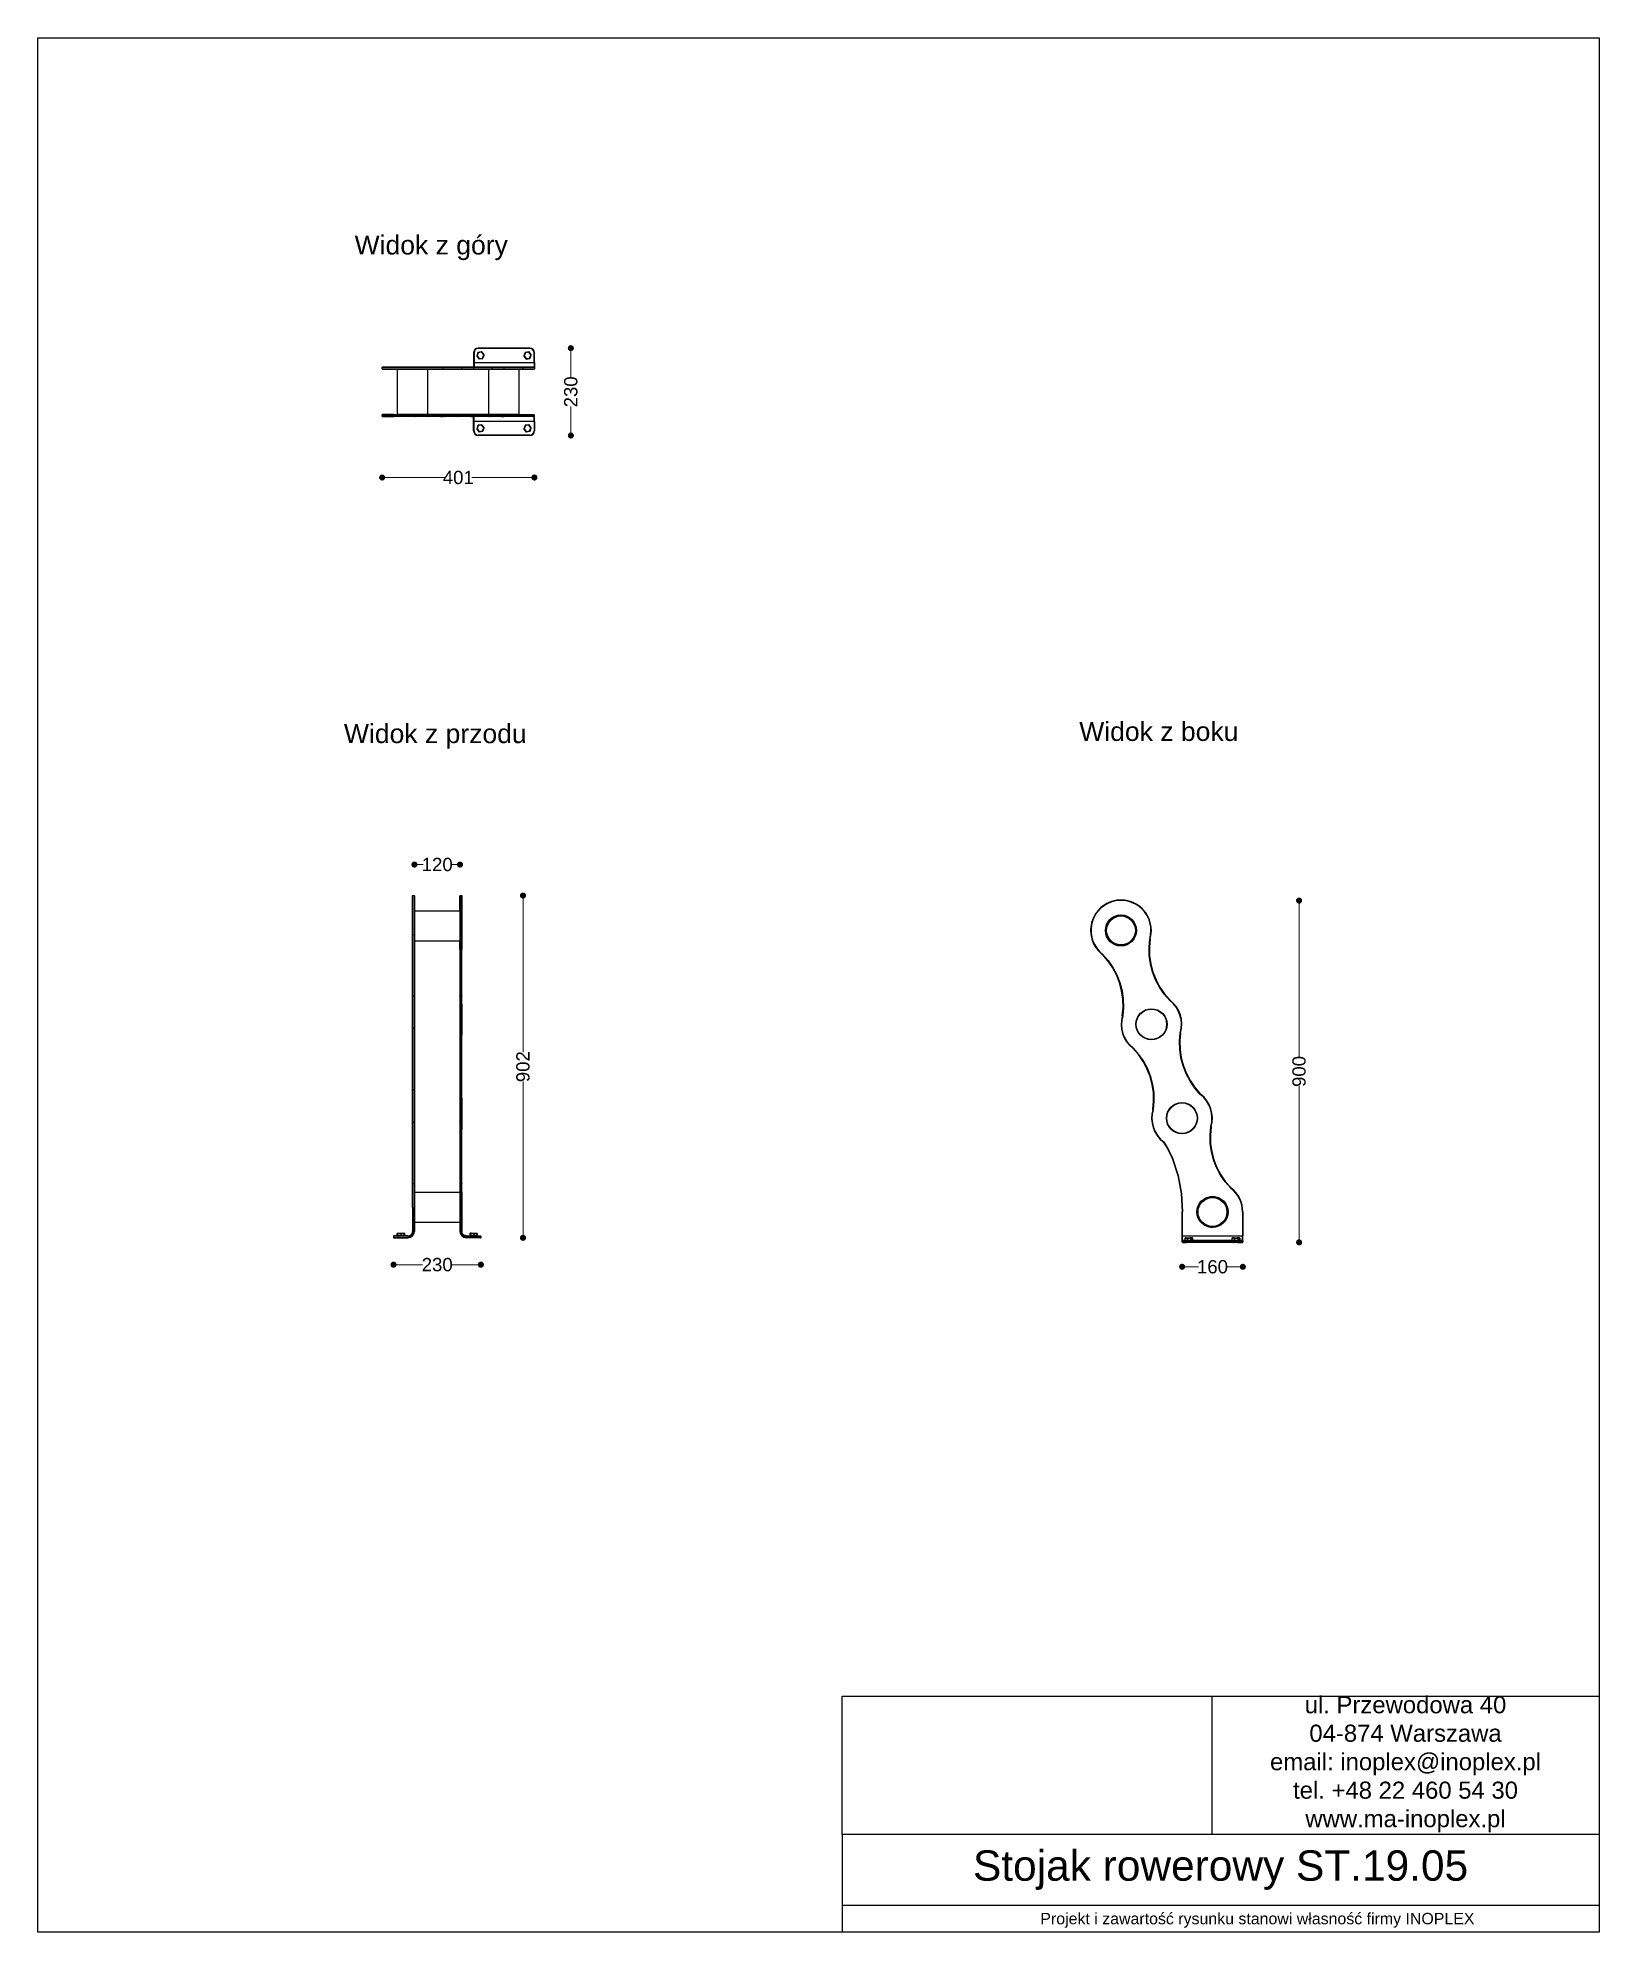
# Model space of a CAD drawing. Header units: millimetres. Extents: x 10222 to 14334, y 16216 to 21206.
import ezdxf

# ---------------------------------------------------------------- set-up
doc = ezdxf.new("R2010")
doc.units = ezdxf.units.MM
doc.header["$LTSCALE"] = 3
doc.layers.add('Default', color=7, linetype='Continuous')
doc.styles.get("Standard").update_dxf_attribs({"font": 'arial.ttf'})
doc.dimstyles.new('MATEUSZ', dxfattribs={"dimtxt": 35, "dimasz": 16, "dimexe": 0.18, "dimexo": 0.0625, "dimgap": 0.09, "dimtad": 0, "dimdec": 0, "dimdsep": 46, "dimtxsty": 'Standard', "dimblk": 'DOT', "dimcen": 0.09, "dimse1": 1, "dimse2": 1, "dimadec": 0, "dimazin": 0, "dimtfac": 1, "dimtdec": 0, "dimtofl": 0, "dimtmove": 0, "dimatfit": 3, "dimfxl": 1, "dimtolj": 1, "dimtzin": 0, "dimlwd": 9, "dimlwe": 9, "dimarcsym": 0})
picture_1 = doc.add_image_def('image1.png', size_in_pixel=(179, 67))

msp = doc.modelspace()

# ---------------------------------------------------------------- texts
for s, width, gutter_width, heights, insert, char_height, attachment_point in [('Widok z góry', 1167.306, 1, [0], (11056, 20685.7), 50, 1), ('Widok z przodu', 1167.306, 1, [0], (11027.9, 19398.4), 50, 1), ('Widok z boku', 1167.306, 1, [0], (12964.7, 19404.1), 50, 1), ('ul. Przewodowa 40\\P04-874 Warszawa\\Pemail: inoplex@inoplex.pl\\Ptel. +48 22 460 54 30\\Pwww.ma-inoplex.pl', 1019.877, 1, [432.7], (13824.1, 16658.1), 45, 5), ('Stojak rowerowy ST.19.05', 1993.625, 1, [0], (13337, 16379.2), 80, 5), ('Projekt i zawartość rysunku stanowi własność firmy INOPLEX ', 1800.088, 12.5, [70.5], (13434, 16247), 30, 5)]:
    msp.add_mtext_dynamic_manual_height_columns(s, width=width, gutter_width=gutter_width, heights=heights, dxfattribs=dict(insert=insert, char_height=char_height, attachment_point=attachment_point))

# ---------------------------------------------------------------- blocks, each defined once
blk = doc.blocks.new('_Dot')
at = {"color": 0, "linetype": 'ByBlock', "lineweight": -2}
blk.add_line((-0.5, 0), (-1, 0), dxfattribs=at)
at = {"color": 0, "linetype": 'ByBlock', "const_width": 0.5}
blk.add_lwpolyline([(-0.25, 0, 1), (0.25, 0, 1)], format="xyb", close=True, dxfattribs=at)
blk = doc.blocks.new('*D38')
at = {"color": 0, "lineweight": 9, "transparency": 16777216}
for p, q in [((11144.6, 20048.1), (11293, 20048.1)), ((11513.6, 20048.1), (11365.2, 20048.1))]:
    blk.add_line(p, q, dxfattribs=at)
at = {"layer": 'Defpoints', "color": 0, "transparency": 16777216}
for p in [(11128.6, 20209.8), (11529.6, 20196.8), (11529.6, 20048.1)]:
    blk.add_point(p, dxfattribs=at)
at = {"color": 0, "lineweight": 9, "transparency": 16777216, "xscale": 16, "yscale": 16, "zscale": 16, "rotation": 180}
blk.add_blockref('_Dot', (11128.6, 20048.1), dxfattribs=at)
at = {"color": 0, "lineweight": 9, "transparency": 16777216, "xscale": 16, "yscale": 16, "zscale": 16}
blk.add_blockref('_Dot', (11529.6, 20048.1), dxfattribs=at)
at = {"color": 0, "transparency": 16777216, "insert": (11329.1, 20048.1), "char_height": 35, "attachment_point": 5}
blk.add_mtext('\\A1;401', dxfattribs=at)
blk = doc.blocks.new('*D39')
at = {"color": 0, "lineweight": 9, "transparency": 16777216}
for p, q in [((11625.6, 20372.8), (11625.6, 20312.8)), ((11625.6, 20174.8), (11625.6, 20234.8))]:
    blk.add_line(p, q, dxfattribs=at)
at = {"layer": 'Defpoints', "color": 0, "transparency": 16777216}
for p in [(11517.6, 20388.8), (11625.6, 20388.8), (11517.6, 20158.8)]:
    blk.add_point(p, dxfattribs=at)
at = {"color": 0, "lineweight": 9, "transparency": 16777216, "xscale": 16, "yscale": 16, "zscale": 16}
for p, rotation in [((11625.6, 20388.8), 90), ((11625.6, 20158.8), 270)]:
    blk.add_blockref('_Dot', p, dxfattribs=dict(at, rotation=rotation))
at = {"color": 0, "transparency": 16777216, "insert": (11625.6, 20273.8), "char_height": 35, "attachment_point": 5, "rotation": 90}
blk.add_mtext('\\A1;230', dxfattribs=at)
blk = doc.blocks.new('*D40')
at = {"color": 0, "lineweight": 9, "transparency": 16777216}
for p, q in [((11174.6, 17974.3), (11234.6, 17974.3)), ((11372.6, 17974.3), (11312.6, 17974.3))]:
    blk.add_line(p, q, dxfattribs=at)
at = {"layer": 'Defpoints', "color": 0, "transparency": 16777216}
for p in [(11158.6, 18046), (11388.6, 18046), (11388.6, 17974.3)]:
    blk.add_point(p, dxfattribs=at)
at = {"color": 0, "lineweight": 9, "transparency": 16777216, "xscale": 16, "yscale": 16, "zscale": 16, "rotation": 180}
blk.add_blockref('_Dot', (11158.6, 17974.3), dxfattribs=at)
at = {"color": 0, "lineweight": 9, "transparency": 16777216, "xscale": 16, "yscale": 16, "zscale": 16}
blk.add_blockref('_Dot', (11388.6, 17974.3), dxfattribs=at)
at = {"color": 0, "transparency": 16777216, "insert": (11273.6, 17974.3), "char_height": 35, "attachment_point": 5}
blk.add_mtext('\\A1;230', dxfattribs=at)
blk = doc.blocks.new('*D41')
at = {"color": 0, "lineweight": 9, "transparency": 16777216}
for p, q in [((11499.6, 18930.8), (11499.6, 18534.5)), ((11499.6, 18061), (11499.6, 18457.3))]:
    blk.add_line(p, q, dxfattribs=at)
at = {"layer": 'Defpoints', "color": 0, "transparency": 16777216}
for p in [(11337.6, 18946.8), (11499.6, 18946.8), (11387.6, 18045)]:
    blk.add_point(p, dxfattribs=at)
at = {"color": 0, "lineweight": 9, "transparency": 16777216, "xscale": 16, "yscale": 16, "zscale": 16}
for p, rotation in [((11499.6, 18946.8), 90), ((11499.6, 18045), 270)]:
    blk.add_blockref('_Dot', p, dxfattribs=dict(at, rotation=rotation))
at = {"color": 0, "transparency": 16777216, "insert": (11499.6, 18495.9), "char_height": 35, "attachment_point": 5, "rotation": 90}
blk.add_mtext('\\A1;902', dxfattribs=at)
blk = doc.blocks.new('*D42')
at = {"color": 0, "lineweight": 9, "transparency": 16777216}
for p, q in [((11229.6, 19028.4), (11236.5, 19028.4)), ((11317.6, 19028.4), (11310.6, 19028.4))]:
    blk.add_line(p, q, dxfattribs=at)
at = {"layer": 'Defpoints', "color": 0, "transparency": 16777216}
for p in [(11333.6, 19028.4), (11213.6, 18945.2), (11333.6, 18945.2)]:
    blk.add_point(p, dxfattribs=at)
at = {"color": 0, "lineweight": 9, "transparency": 16777216, "xscale": 16, "yscale": 16, "zscale": 16, "rotation": 180}
blk.add_blockref('_Dot', (11213.6, 19028.4), dxfattribs=at)
at = {"color": 0, "lineweight": 9, "transparency": 16777216, "xscale": 16, "yscale": 16, "zscale": 16}
blk.add_blockref('_Dot', (11333.6, 19028.4), dxfattribs=at)
at = {"color": 0, "transparency": 16777216, "insert": (11273.6, 19028.4), "char_height": 35, "attachment_point": 5}
blk.add_mtext('\\A1;120', dxfattribs=at)
blk = doc.blocks.new('*D43')
at = {"color": 0, "lineweight": 9, "transparency": 16777216}
for p, q in [((13251.7, 17968.7), (13278.6, 17968.7)), ((13379.6, 17968.7), (13352.7, 17968.7))]:
    blk.add_line(p, q, dxfattribs=at)
at = {"layer": 'Defpoints', "color": 0, "transparency": 16777216}
for p in [(13235.7, 18034.1), (13395.6, 18034.1), (13395.6, 17968.7)]:
    blk.add_point(p, dxfattribs=at)
at = {"color": 0, "lineweight": 9, "transparency": 16777216, "xscale": 16, "yscale": 16, "zscale": 16, "rotation": 180}
blk.add_blockref('_Dot', (13235.7, 17968.7), dxfattribs=at)
at = {"color": 0, "lineweight": 9, "transparency": 16777216, "xscale": 16, "yscale": 16, "zscale": 16}
blk.add_blockref('_Dot', (13395.6, 17968.7), dxfattribs=at)
at = {"color": 0, "transparency": 16777216, "insert": (13315.7, 17968.7), "char_height": 35, "attachment_point": 5}
blk.add_mtext('\\A1;160', dxfattribs=at)
blk = doc.blocks.new('*D44')
at = {"color": 0, "lineweight": 9, "transparency": 16777216}
for p, q in [((13543.8, 18917.5), (13543.8, 18522)), ((13543.8, 18049.1), (13543.8, 18444.6))]:
    blk.add_line(p, q, dxfattribs=at)
at = {"layer": 'Defpoints', "color": 0, "transparency": 16777216}
for p in [(13082, 18933.5), (13394.6, 18033.1), (13543.8, 18033.1)]:
    blk.add_point(p, dxfattribs=at)
at = {"color": 0, "lineweight": 9, "transparency": 16777216, "xscale": 16, "yscale": 16, "zscale": 16}
for p, rotation in [((13543.8, 18933.5), 90), ((13543.8, 18033.1), 270)]:
    blk.add_blockref('_Dot', p, dxfattribs=dict(at, rotation=rotation))
at = {"color": 0, "transparency": 16777216, "insert": (13543.8, 18483.3), "char_height": 35, "attachment_point": 5, "rotation": 90}
blk.add_mtext('\\A1;900', dxfattribs=at)

# ---------------------------------------------------------------- dimensions: what is measured, and where the dimension line sits
for base, p1, p2, picture, middle in [((11625.6, 20388.8), (11517.6, 20158.8), (11517.6, 20388.8), '*D39', (11625.6, 20273.8)), ((11499.6, 18946.8), (11387.6, 18045), (11337.6, 18946.8), '*D41', (11499.6, 18495.9)), ((13543.8, 18033.1), (13082, 18933.5), (13394.6, 18033.1), '*D44', (13543.8, 18483.3))]:
    dim = msp.add_linear_dim(base=base, p1=p1, p2=p2, angle=90, dimstyle='MATEUSZ')
    dim.commit()
    dim.dimension.update_dxf_attribs({"geometry": picture, "text_midpoint": middle})
for base, p1, p2, picture, middle in [((11529.6, 20048.1), (11128.6, 20209.8), (11529.6, 20196.8), '*D38', (11329.1, 20048.1)), ((11333.6, 19028.4), (11213.6, 18945.2), (11333.6, 18945.2), '*D42', (11273.6, 19028.4)), ((11388.6, 17974.3), (11158.6, 18046), (11388.6, 18046), '*D40', (11273.6, 17974.3)), ((13395.6, 17968.7), (13235.7, 18034.1), (13395.6, 18034.1), '*D43', (13315.7, 17968.7))]:
    dim = msp.add_linear_dim(base=base, p1=p1, p2=p2, dimstyle='MATEUSZ')
    dim.commit()
    dim.dimension.update_dxf_attribs({"geometry": picture, "text_midpoint": middle})

# ---------------------------------------------------------------- linework, layer by layer
for p, q in [((12340.1, 16473), (12340.1, 16837.6)), ((12533.9, 16837.6), (14334, 16837.6)), ((14334, 16837.6), (14334, 16473)), ((12340.1, 16473), (12340.1, 16215.9)), ((14334, 16473), (12533.9, 16473)), ((14333.8, 16286.4), (12340.1, 16286.4))]:
    msp.add_line(p, q)
msp.add_lwpolyline([(10221.8, 21206.3), (14334, 21206.3), (14334, 16215.9), (10221.8, 16215.9)], close=True)
at = {"layer": 'Default'}
for p, q in [((11369.6, 20376.8), (11369.6, 20350.8)), ((11370.6, 20376.8), (11370.6, 20350.8)), ((11380.9, 20377.2), (11377.6, 20368.8)), ((11377.8, 20367.8), (11383.4, 20360.8)), ((11381.8, 20376.8), (11378.6, 20368.4)), ((11378.6, 20368.4), (11384.2, 20361.4)), ((11517.6, 20388.8), (11381.6, 20388.8)), ((11517.6, 20387.8), (11381.6, 20387.8)), ((11390.6, 20379.2), (11381.7, 20377.8)), ((11390.7, 20378.2), (11381.8, 20376.8)), ((11384.2, 20361.4), (11393.1, 20362.8)), ((11384.4, 20360.4), (11393.3, 20361.8)), ((11396.4, 20371.2), (11390.7, 20378.2)), ((11397.1, 20371.8), (11391.5, 20378.8)), ((11393.1, 20362.8), (11396.4, 20371.2)), ((11394, 20362.4), (11397.3, 20370.8)), ((11504.9, 20377.2), (11501.6, 20368.8)), ((11501.8, 20367.8), (11507.4, 20360.8)), ((11505.8, 20376.8), (11502.6, 20368.4)), ((11502.6, 20368.4), (11508.2, 20361.4)), ((11514.6, 20379.2), (11505.7, 20377.8)), ((11514.7, 20378.2), (11505.8, 20376.8)), ((11508.2, 20361.4), (11517.1, 20362.8)), ((11508.4, 20360.4), (11517.3, 20361.8)), ((11520.4, 20371.2), (11514.7, 20378.2)), ((11521.1, 20371.8), (11515.5, 20378.8)), ((11517.1, 20362.8), (11520.4, 20371.2)), ((11518, 20362.4), (11521.3, 20370.8)), ((11528.6, 20350.8), (11528.6, 20376.8)), ((11529.6, 20350.8), (11529.6, 20376.8)), ((11128.6, 20334.8), (11128.6, 20337.8)), ((11168.6, 20213.8), (11168.6, 20333.8)), ((11248.6, 20213.8), (11248.6, 20333.8)), ((11288.6, 20337.8), (11288.6, 20334.8)), ((11337.9, 20337.8), (11337.9, 20334.8)), ((11338, 20337.8), (11338, 20334.8)), ((11368.9, 20337.8), (11368.9, 20334.8)), ((11370.6, 20350.8), (11528.6, 20350.8)), ((11409.6, 20213.8), (11409.6, 20333.8)), ((11418.3, 20337.8), (11418.3, 20334.8)), ((11418.4, 20337.8), (11418.4, 20334.8)), ((11449.2, 20337.8), (11449.2, 20334.8)), ((11489.6, 20213.8), (11489.6, 20333.8)), ((11498.6, 20337.8), (11498.6, 20334.8)), ((11498.7, 20337.8), (11498.7, 20334.8)), ((11529.6, 20337.8), (11529.6, 20334.8)), ((11128.6, 20209.8), (11128.6, 20212.8)), ((11288.6, 20212.8), (11288.6, 20209.8)), ((11337.9, 20209.8), (11337.9, 20212.8)), ((11338, 20209.8), (11338, 20212.8)), ((11368.9, 20212.8), (11368.9, 20209.8)), ((11418.3, 20209.8), (11418.3, 20212.8)), ((11418.4, 20209.8), (11418.4, 20212.8)), ((11449.2, 20212.8), (11449.2, 20209.8)), ((11498.6, 20209.8), (11498.6, 20212.8)), ((11498.7, 20209.8), (11498.7, 20212.8)), ((11529.6, 20209.8), (11529.6, 20212.8)), ((11369.6, 20170.8), (11369.6, 20196.8)), ((11370.6, 20170.8), (11370.6, 20196.8)), ((11370.6, 20196.8), (11528.6, 20196.8)), ((11380.9, 20185.2), (11377.6, 20176.8)), ((11377.8, 20175.8), (11383.4, 20168.8)), ((11381.8, 20184.8), (11378.6, 20176.4)), ((11378.6, 20176.4), (11384.2, 20169.4)), ((11390.6, 20187.2), (11381.7, 20185.8)), ((11390.7, 20186.2), (11381.8, 20184.8)), ((11384.2, 20169.4), (11393.1, 20170.8)), ((11384.4, 20168.4), (11393.3, 20169.8)), ((11396.4, 20179.2), (11390.7, 20186.2)), ((11397.1, 20179.8), (11391.5, 20186.8)), ((11393.1, 20170.8), (11396.4, 20179.2)), ((11394, 20170.4), (11397.3, 20178.8)), ((11504.9, 20185.2), (11501.6, 20176.8)), ((11501.8, 20175.8), (11507.4, 20168.8)), ((11505.8, 20184.8), (11502.6, 20176.4)), ((11502.6, 20176.4), (11508.2, 20169.4)), ((11514.6, 20187.2), (11505.7, 20185.8)), ((11514.7, 20186.2), (11505.8, 20184.8)), ((11508.2, 20169.4), (11517.1, 20170.8)), ((11508.4, 20168.4), (11517.3, 20169.8)), ((11520.4, 20179.2), (11514.7, 20186.2)), ((11521.1, 20179.8), (11515.5, 20186.8)), ((11517.1, 20170.8), (11520.4, 20179.2)), ((11518, 20170.4), (11521.3, 20178.8)), ((11528.6, 20196.8), (11528.6, 20170.8)), ((11529.6, 20196.8), (11529.6, 20170.8)), ((11517.6, 20159.8), (11381.6, 20159.8)), ((11517.6, 20158.8), (11381.6, 20158.8)), ((11209.6, 18946.8), (11212.6, 18946.8)), ((11334.6, 18946.8), (11337.6, 18946.8)), ((11213.5, 18906.8), (11333.8, 18906.8)), ((11209.6, 18844.4), (11212.6, 18844.4)), ((11209.6, 18844.3), (11212.6, 18844.3)), ((11333.6, 18826.8), (11213.6, 18826.8)), ((11337.6, 18844.4), (11334.6, 18844.4)), ((11337.6, 18844.3), (11334.6, 18844.3)), ((11209.6, 18682.8), (11212.6, 18682.8)), ((11209.6, 18682.7), (11212.6, 18682.7)), ((11337.6, 18682.8), (11334.6, 18682.8)), ((11337.6, 18682.7), (11334.6, 18682.7)), ((11209.6, 18597.2), (11212.6, 18597.2)), ((11209.6, 18597), (11212.6, 18597)), ((11337.6, 18597.2), (11334.6, 18597.2)), ((11337.6, 18597), (11334.6, 18597)), ((11209.6, 18435.5), (11212.6, 18435.5)), ((11209.6, 18435.4), (11212.6, 18435.4)), ((11337.6, 18435.5), (11334.6, 18435.5)), ((11337.6, 18435.4), (11334.6, 18435.4)), ((11209.6, 18349.9), (11212.6, 18349.9)), ((11209.6, 18349.8), (11212.6, 18349.8)), ((11337.6, 18349.9), (11334.6, 18349.9)), ((11337.6, 18349.8), (11334.6, 18349.8)), ((11209.6, 18188.2), (11212.6, 18188.2)), ((11209.6, 18188.1), (11212.6, 18188.1)), ((11337.6, 18188.2), (11334.6, 18188.2)), ((11337.6, 18188.1), (11334.6, 18188.1)), ((11208.6, 18125), (11208.6, 18062)), ((11209.6, 18125), (11212.6, 18125)), ((11209.6, 18125), (11209.6, 18062)), ((11212.6, 18125), (11212.6, 18062)), ((11213.6, 18165), (11333.6, 18165)), ((11213.6, 18125), (11213.6, 18062)), ((11333.6, 18125), (11333.6, 18062)), ((11337.6, 18125), (11334.6, 18125)), ((11334.6, 18125), (11334.6, 18062)), ((11337.6, 18125), (11337.6, 18062)), ((11338.6, 18125), (11338.6, 18062)), ((11333.6, 18085), (11213.6, 18085)), ((13235.6, 18050.1), (13235.6, 18113.1)), ((13236.6, 18050.1), (13236.6, 18113.1)), ((13394.6, 18113.1), (13394.6, 18050.1)), ((13395.6, 18113.1), (13395.6, 18050.1)), ((11158.6, 18049), (11158.6, 18046)), ((11168.2, 18056), (11169.6, 18056)), ((11168.2, 18051), (11168.2, 18056)), ((11168.2, 18051), (11168.2, 18056)), ((11168.2, 18051), (11169.6, 18051)), ((11169.2, 18057), (11170.6, 18057)), ((11169.6, 18051), (11169.6, 18056)), ((11170.2, 18051), (11170.2, 18056)), ((11170.2, 18056), (11178.6, 18056)), ((11170.2, 18051), (11178.6, 18051)), ((11170.6, 18057), (11178.9, 18057)), ((11196.6, 18050), (11170.6, 18050)), ((11170.6, 18049), (11170.6, 18046)), ((11196.6, 18049), (11170.6, 18049)), ((11170.6, 18046), (11196.6, 18046)), ((11170.6, 18045), (11196.6, 18045)), ((11178.6, 18051), (11178.6, 18056)), ((11178.9, 18057), (11186, 18057)), ((11179.6, 18051), (11179.6, 18056)), ((11179.6, 18056), (11186.6, 18056)), ((11179.6, 18051), (11186.6, 18051)), ((11186.6, 18051), (11186.6, 18056)), ((11187, 18051), (11187, 18056)), ((11187, 18056), (11187, 18051)), ((11350.6, 18050), (11376.6, 18050)), ((11350.6, 18049), (11376.6, 18049)), ((11376.6, 18046), (11350.6, 18046)), ((11376.6, 18045), (11350.6, 18045)), ((11360.2, 18056), (11361.6, 18056)), ((11360.2, 18051), (11360.2, 18056)), ((11360.2, 18051), (11360.2, 18056)), ((11360.2, 18051), (11361.6, 18051)), ((11361.2, 18057), (11362.6, 18057)), ((11361.6, 18051), (11361.6, 18056)), ((11362.2, 18051), (11362.2, 18056)), ((11362.2, 18056), (11370.6, 18056)), ((11362.2, 18051), (11370.6, 18051)), ((11362.6, 18057), (11370.9, 18057)), ((11370.6, 18051), (11370.6, 18056)), ((11370.9, 18057), (11378, 18057)), ((11371.6, 18051), (11371.6, 18056)), ((11371.6, 18056), (11378.6, 18056)), ((11371.6, 18051), (11378.6, 18051)), ((11376.6, 18049), (11376.6, 18046)), ((11378.6, 18051), (11378.6, 18056)), ((11379, 18056), (11379, 18051)), ((11388.6, 18049), (11388.6, 18046)), ((13235.6, 18034.1), (13235.6, 18037.1)), ((13236.6, 18050.1), (13394.6, 18050.1)), ((13243.6, 18039.1), (13243.6, 18044.1)), ((13243.8, 18044.1), (13249.5, 18044.1)), ((13243.8, 18039.1), (13243.8, 18044.1)), ((13243.8, 18039.1), (13249.5, 18039.1)), ((13244.6, 18045.1), (13250.3, 18045.1)), ((13383.6, 18038.1), (13247.6, 18038.1)), ((13383.6, 18037.1), (13247.6, 18037.1)), ((13247.6, 18034.1), (13247.6, 18037.1)), ((13383.6, 18034.1), (13247.6, 18034.1)), ((13383.6, 18033.1), (13247.6, 18033.1)), ((13249.5, 18039.1), (13249.5, 18044.1)), ((13250.3, 18045.1), (13259.2, 18045.1)), ((13250.4, 18044.1), (13259.3, 18044.1)), ((13250.4, 18039.1), (13250.4, 18044.1)), ((13250.4, 18039.1), (13259.3, 18039.1)), ((13262.4, 18045.1), (13256.8, 18045.1)), ((13259.2, 18045.1), (13262.4, 18045.1)), ((13259.3, 18039.1), (13259.3, 18044.1)), ((13260.1, 18039.1), (13260.1, 18044.1)), ((13260.1, 18044.1), (13263.3, 18044.1)), ((13260.1, 18039.1), (13263.3, 18039.1)), ((13263.3, 18039.1), (13263.3, 18044.1)), ((13263.4, 18044.1), (13263.4, 18039.1)), ((13367.6, 18039.1), (13367.6, 18044.1)), ((13367.7, 18039.1), (13367.7, 18044.1)), ((13367.8, 18044.1), (13373.5, 18044.1)), ((13367.8, 18039.1), (13367.8, 18044.1)), ((13367.8, 18039.1), (13373.5, 18039.1)), ((13368.6, 18045.1), (13374.2, 18045.1)), ((13371.9, 18045.1), (13368.6, 18045.1)), ((13373.5, 18039.1), (13373.5, 18044.1)), ((13374.2, 18045.1), (13383.1, 18045.1)), ((13374.4, 18044.1), (13383.3, 18044.1)), ((13374.4, 18039.1), (13374.4, 18044.1)), ((13374.4, 18039.1), (13383.3, 18039.1)), ((13386.4, 18045.1), (13380.8, 18045.1)), ((13383.1, 18045.1), (13386.4, 18045.1)), ((13383.3, 18039.1), (13383.3, 18044.1)), ((13383.6, 18037.1), (13383.6, 18034.1)), ((13384.1, 18039.1), (13384.1, 18044.1)), ((13384.1, 18044.1), (13387.3, 18044.1)), ((13384.1, 18039.1), (13387.3, 18039.1)), ((13387.3, 18039.1), (13387.3, 18044.1)), ((13387.4, 18044.1), (13387.4, 18039.1)), ((13395.6, 18037.1), (13395.6, 18034.1))]:
    msp.add_line(p, q, dxfattribs=at)
for points in [[(11369.6, 20376.8, 0), (11369.6, 20376.8, 0), (11369.6, 20376.8, 0), (11369.6, 20376.8, 0), (11369.6, 20376.8, 0), (11369.6, 20376.8, 0), (11369.6, 20376.8, 0), (11369.6, 20376.8, 0), (11369.6, 20376.8, 0), (11369.6, 20376.8, 0), (11369.6, 20376.8, 0), (11369.6, 20376.8, 0), (11369.6, 20376.8, 0), (11369.6, 20376.8, 0), (11369.6, 20376.8, 0), (11369.6, 20376.8, 0), (11369.7, 20376.8, 0), (11370.6, 20376.8, 0)], [(11377.6, 20368.8, 0), (11377.6, 20368.8, 0), (11377.6, 20368.8, 0), (11377.6, 20368.8, 0), (11377.6, 20368.8, 0), (11377.6, 20368.8, 0), (11377.6, 20368.8, 0), (11377.6, 20368.8, 0), (11377.6, 20368.8, 0), (11377.6, 20368.8, 0), (11377.6, 20368.8, 0), (11377.6, 20368.8, 0), (11377.6, 20368.8, 0), (11377.6, 20368.8, 0), (11377.6, 20368.8, 0), (11377.7, 20368.8, 0), (11377.8, 20368.7, 0), (11378.6, 20368.4, 0)], [(11378.6, 20368.4, 0), (11377.8, 20367.8, 0)], [(11381.8, 20376.8, 0), (11380.9, 20377.2, 0)], [(11381.6, 20388.8, 0), (11381.6, 20388.8, 0), (11381.6, 20388.8, 0), (11381.6, 20388.8, 0), (11381.6, 20388.8, 0), (11381.6, 20388.8, 0), (11381.6, 20388.8, 0), (11381.6, 20388.8, 0), (11381.6, 20388.8, 0), (11381.6, 20388.8, 0), (11381.6, 20388.8, 0), (11381.6, 20388.8, 0), (11381.6, 20388.8, 0), (11381.6, 20388.8, 0), (11381.6, 20388.8, 0), (11381.6, 20388.8, 0), (11381.6, 20388.7, 0), (11381.6, 20387.8, 0)], [(11381.7, 20377.8, 0), (11381.7, 20377.8, 0), (11381.7, 20377.8, 0), (11381.7, 20377.8, 0), (11381.7, 20377.8, 0), (11381.7, 20377.8, 0), (11381.7, 20377.8, 0), (11381.7, 20377.8, 0), (11381.7, 20377.8, 0), (11381.7, 20377.8, 0), (11381.7, 20377.8, 0), (11381.7, 20377.8, 0), (11381.7, 20377.8, 0), (11381.7, 20377.8, 0), (11381.7, 20377.8, 0), (11381.7, 20377.8, 0), (11381.7, 20377.7, 0), (11381.8, 20376.8, 0)], [(11383.4, 20360.8, 0), (11383.4, 20360.8, 0), (11383.4, 20360.8, 0), (11383.4, 20360.8, 0), (11383.4, 20360.8, 0), (11383.4, 20360.8, 0), (11383.4, 20360.8, 0), (11383.4, 20360.8, 0), (11383.4, 20360.8, 0), (11383.4, 20360.8, 0), (11383.4, 20360.8, 0), (11383.4, 20360.8, 0), (11383.4, 20360.8, 0), (11383.4, 20360.8, 0), (11383.4, 20360.8, 0), (11383.5, 20360.8, 0), (11383.5, 20360.8, 0), (11384.2, 20361.4, 0)], [(11384.2, 20361.4, 0), (11384.4, 20360.4, 0)], [(11390.7, 20378.2, 0), (11390.6, 20379.2, 0)], [(11391.5, 20378.8, 0), (11391.5, 20378.8, 0), (11391.5, 20378.8, 0), (11391.5, 20378.8, 0), (11391.5, 20378.8, 0), (11391.5, 20378.8, 0), (11391.5, 20378.8, 0), (11391.5, 20378.8, 0), (11391.5, 20378.8, 0), (11391.5, 20378.8, 0), (11391.5, 20378.8, 0), (11391.5, 20378.8, 0), (11391.5, 20378.8, 0), (11391.5, 20378.8, 0), (11391.5, 20378.8, 0), (11391.5, 20378.8, 0), (11391.4, 20378.7, 0), (11390.7, 20378.2, 0)], [(11393.1, 20362.8, 0), (11394, 20362.4, 0)], [(11393.3, 20361.8, 0), (11393.3, 20361.8, 0), (11393.3, 20361.8, 0), (11393.3, 20361.8, 0), (11393.3, 20361.8, 0), (11393.3, 20361.8, 0), (11393.3, 20361.8, 0), (11393.3, 20361.8, 0), (11393.3, 20361.8, 0), (11393.3, 20361.8, 0), (11393.3, 20361.8, 0), (11393.3, 20361.8, 0), (11393.3, 20361.8, 0), (11393.3, 20361.8, 0), (11393.3, 20361.8, 0), (11393.3, 20361.8, 0), (11393.2, 20361.9, 0), (11393.1, 20362.8, 0)], [(11396.4, 20371.2, 0), (11397.1, 20371.8, 0)], [(11397.3, 20370.8, 0), (11397.3, 20370.8, 0), (11397.3, 20370.8, 0), (11397.3, 20370.8, 0), (11397.3, 20370.8, 0), (11397.3, 20370.8, 0), (11397.3, 20370.8, 0), (11397.3, 20370.8, 0), (11397.3, 20370.8, 0), (11397.3, 20370.8, 0), (11397.3, 20370.8, 0), (11397.3, 20370.8, 0), (11397.3, 20370.8, 0), (11397.3, 20370.8, 0), (11397.3, 20370.8, 0), (11397.2, 20370.9, 0), (11396.4, 20371.2, 0)], [(11501.6, 20368.8, 0), (11501.6, 20368.8, 0), (11501.6, 20368.8, 0), (11501.6, 20368.8, 0), (11501.6, 20368.8, 0), (11501.6, 20368.8, 0), (11501.6, 20368.8, 0), (11501.6, 20368.8, 0), (11501.6, 20368.8, 0), (11501.6, 20368.8, 0), (11501.6, 20368.8, 0), (11501.6, 20368.8, 0), (11501.6, 20368.8, 0), (11501.6, 20368.8, 0), (11501.6, 20368.8, 0), (11501.7, 20368.8, 0), (11501.7, 20368.7, 0), (11502.6, 20368.4, 0)], [(11502.6, 20368.4, 0), (11501.8, 20367.8, 0)], [(11505.8, 20376.8, 0), (11504.9, 20377.2, 0)], [(11505.7, 20377.8, 0), (11505.7, 20377.8, 0), (11505.7, 20377.8, 0), (11505.7, 20377.8, 0), (11505.7, 20377.8, 0), (11505.7, 20377.8, 0), (11505.7, 20377.8, 0), (11505.7, 20377.8, 0), (11505.7, 20377.8, 0), (11505.7, 20377.8, 0), (11505.7, 20377.8, 0), (11505.7, 20377.8, 0), (11505.7, 20377.8, 0), (11505.7, 20377.8, 0), (11505.7, 20377.8, 0), (11505.7, 20377.8, 0), (11505.7, 20377.7, 0), (11505.8, 20376.8, 0)], [(11507.4, 20360.8, 0), (11507.4, 20360.8, 0), (11507.4, 20360.8, 0), (11507.4, 20360.8, 0), (11507.4, 20360.8, 0), (11507.4, 20360.8, 0), (11507.4, 20360.8, 0), (11507.4, 20360.8, 0), (11507.4, 20360.8, 0), (11507.4, 20360.8, 0), (11507.4, 20360.8, 0), (11507.4, 20360.8, 0), (11507.4, 20360.8, 0), (11507.4, 20360.8, 0), (11507.4, 20360.8, 0), (11507.5, 20360.8, 0), (11508.2, 20361.4, 0)], [(11508.2, 20361.4, 0), (11508.4, 20360.4, 0)], [(11514.7, 20378.2, 0), (11514.6, 20379.2, 0)], [(11515.5, 20378.8, 0), (11515.5, 20378.8, 0), (11515.5, 20378.8, 0), (11515.5, 20378.8, 0), (11515.5, 20378.8, 0), (11515.5, 20378.8, 0), (11515.5, 20378.8, 0), (11515.5, 20378.8, 0), (11515.5, 20378.8, 0), (11515.5, 20378.8, 0), (11515.5, 20378.8, 0), (11515.5, 20378.8, 0), (11515.5, 20378.8, 0), (11515.5, 20378.8, 0), (11515.5, 20378.8, 0), (11515.5, 20378.8, 0), (11515.4, 20378.7, 0), (11514.7, 20378.2, 0)], [(11517.1, 20362.8, 0), (11518, 20362.4, 0)], [(11517.3, 20361.8, 0), (11517.3, 20361.8, 0), (11517.3, 20361.8, 0), (11517.3, 20361.8, 0), (11517.3, 20361.8, 0), (11517.3, 20361.8, 0), (11517.3, 20361.8, 0), (11517.3, 20361.8, 0), (11517.3, 20361.8, 0), (11517.3, 20361.8, 0), (11517.3, 20361.8, 0), (11517.3, 20361.8, 0), (11517.3, 20361.8, 0), (11517.3, 20361.8, 0), (11517.3, 20361.8, 0), (11517.3, 20361.8, 0), (11517.2, 20361.9, 0), (11517.1, 20362.8, 0)], [(11517.6, 20388.8, 0), (11517.6, 20388.8, 0), (11517.6, 20388.8, 0), (11517.6, 20388.8, 0), (11517.6, 20388.8, 0), (11517.6, 20388.8, 0), (11517.6, 20388.8, 0), (11517.6, 20388.8, 0), (11517.6, 20388.8, 0), (11517.6, 20388.8, 0), (11517.6, 20388.8, 0), (11517.6, 20388.8, 0), (11517.6, 20388.8, 0), (11517.6, 20388.8, 0), (11517.6, 20388.8, 0), (11517.6, 20388.8, 0), (11517.6, 20388.7, 0), (11517.6, 20387.8, 0)], [(11520.4, 20371.2, 0), (11521.1, 20371.8, 0)], [(11521.3, 20370.8, 0), (11521.3, 20370.8, 0), (11521.3, 20370.8, 0), (11521.3, 20370.8, 0), (11521.3, 20370.8, 0), (11521.3, 20370.8, 0), (11521.3, 20370.8, 0), (11521.3, 20370.8, 0), (11521.3, 20370.8, 0), (11521.3, 20370.8, 0), (11521.3, 20370.8, 0), (11521.3, 20370.8, 0), (11521.3, 20370.8, 0), (11521.3, 20370.8, 0), (11521.3, 20370.8, 0), (11521.3, 20370.8, 0), (11521.2, 20370.9, 0), (11520.4, 20371.2, 0)], [(11529.6, 20376.8, 0), (11529.6, 20376.8, 0), (11529.6, 20376.8, 0), (11529.6, 20376.8, 0), (11529.6, 20376.8, 0), (11529.6, 20376.8, 0), (11529.6, 20376.8, 0), (11529.6, 20376.8, 0), (11529.6, 20376.8, 0), (11529.6, 20376.8, 0), (11529.6, 20376.8, 0), (11529.6, 20376.8, 0), (11529.6, 20376.8, 0), (11529.6, 20376.8, 0), (11529.6, 20376.8, 0), (11529.6, 20376.8, 0), (11529.5, 20376.8, 0), (11528.6, 20376.8, 0)], [(11128.6, 20337.8, 0), (11128.6, 20337.9, 0), (11128.6, 20338, 0), (11128.6, 20338.1, 0), (11128.6, 20338.2, 0), (11128.7, 20338.3, 0), (11128.7, 20338.4, 0), (11128.8, 20338.4, 0), (11128.9, 20338.5, 0), (11128.9, 20338.6, 0), (11129, 20338.6, 0), (11129.1, 20338.7, 0), (11129.2, 20338.7, 0), (11129.3, 20338.8, 0), (11129.4, 20338.8, 0), (11129.5, 20338.8, 0), (11129.6, 20338.8, 0)], [(11288.6, 20337.8, 0), (11288.6, 20337.8, 0), (11288.6, 20337.8, 0), (11288.6, 20337.8, 0), (11288.6, 20337.8, 0), (11288.6, 20337.8, 0), (11288.6, 20337.8, 0), (11288.6, 20337.8, 0), (11288.6, 20337.8, 0), (11288.6, 20337.8, 0), (11288.5, 20337.8, 0), (11288.5, 20337.8, 0), (11288.4, 20337.8, 0), (11287.1, 20337.8, 0), (11280.6, 20337.8, 0), (11128.6, 20337.8, 0)], [(11128.6, 20334.8, 0), (11128.6, 20334.8, 0), (11128.6, 20334.8, 0), (11128.6, 20334.8, 0), (11128.6, 20334.8, 0), (11128.6, 20334.8, 0), (11128.6, 20334.8, 0), (11128.6, 20334.8, 0), (11128.6, 20334.8, 0), (11128.6, 20334.8, 0), (11128.7, 20334.8, 0), (11129.1, 20334.8, 0), (11131, 20334.8, 0), (11149.3, 20334.8, 0), (11288.6, 20334.8, 0)], [(11129.6, 20333.8, 0), (11129.5, 20333.8, 0), (11129.4, 20333.8, 0), (11129.3, 20333.8, 0), (11129.2, 20333.9, 0), (11129.1, 20333.9, 0), (11129, 20334, 0), (11128.9, 20334, 0), (11128.9, 20334.1, 0), (11128.8, 20334.1, 0), (11128.7, 20334.2, 0), (11128.7, 20334.3, 0), (11128.6, 20334.4, 0), (11128.6, 20334.5, 0), (11128.6, 20334.6, 0), (11128.6, 20334.7, 0), (11128.6, 20334.8, 0)], [(11284.4, 20338.8, 0), (11287.6, 20338.8, 0), (11287.6, 20338.8, 0), (11287.6, 20338.8, 0), (11287.6, 20338.8, 0), (11287.6, 20338.8, 0), (11287.6, 20338.8, 0), (11287.6, 20338.8, 0), (11287.6, 20338.8, 0), (11287.6, 20338.8, 0), (11287.6, 20338.8, 0), (11287.6, 20338.8, 0), (11287.6, 20338.8, 0), (11287.6, 20338.8, 0), (11287.6, 20338.8, 0), (11287.6, 20338.8, 0), (11287.6, 20338.8, 0), (11287.6, 20338.8, 0), (11287.6, 20338.8, 0), (11287.5, 20338.8, 0), (11287.5, 20338.8, 0), (11287.2, 20338.8, 0), (11284.8, 20338.8, 0), (11272.8, 20338.8, 0), (11172.7, 20338.8, 0), (11129.9, 20338.8, 0), (11129.6, 20338.8, 0), (11129.6, 20338.8, 0), (11129.6, 20338.8, 0), (11129.6, 20338.8, 0), (11129.6, 20338.8, 0), (11129.6, 20338.8, 0), (11129.6, 20338.8, 0), (11129.6, 20338.8, 0), (11129.6, 20338.8, 0), (11129.6, 20338.8, 0), (11129.6, 20338.8, 0), (11129.6, 20338.8, 0), (11129.6, 20338.8, 0), (11129.6, 20338.8, 0), (11129.6, 20338.8, 0), (11129.6, 20338.8, 0), (11129.8, 20338.8, 0), (11130.6, 20338.8, 0), (11134.2, 20338.8, 0), (11160, 20338.8, 0)], [(11160, 20333.8, 0), (11135.1, 20333.8, 0), (11129.9, 20333.8, 0), (11129.6, 20333.8, 0), (11129.6, 20333.8, 0), (11129.6, 20333.8, 0), (11129.6, 20333.8, 0), (11129.6, 20333.8, 0), (11129.6, 20333.8, 0), (11129.6, 20333.8, 0), (11129.6, 20333.8, 0), (11129.6, 20333.8, 0), (11129.6, 20333.8, 0), (11129.6, 20333.8, 0), (11129.6, 20333.8, 0), (11129.6, 20333.8, 0), (11129.6, 20333.8, 0), (11129.6, 20333.8, 0), (11129.8, 20333.8, 0), (11130.8, 20333.8, 0), (11140, 20333.8, 0), (11237.3, 20333.8, 0), (11279.3, 20333.8, 0), (11287.3, 20333.8, 0), (11287.5, 20333.8, 0), (11287.6, 20333.8, 0), (11287.6, 20333.8, 0), (11287.6, 20333.8, 0), (11287.6, 20333.8, 0), (11287.6, 20333.8, 0), (11287.6, 20333.8, 0), (11287.6, 20333.8, 0), (11287.6, 20333.8, 0), (11287.6, 20333.8, 0), (11287.6, 20333.8, 0), (11287.6, 20333.8, 0), (11287.6, 20333.8, 0), (11287.6, 20333.8, 0), (11287.6, 20333.8, 0), (11287.6, 20333.8, 0), (11287.6, 20333.8, 0), (11287.5, 20333.8, 0), (11287.5, 20333.8, 0), (11287.3, 20333.8, 0), (11286.4, 20333.8, 0), (11284.4, 20333.8, 0)], [(11168, 20338.7, 0), (11167.9, 20338.7, 0), (11167.8, 20338.8, 0), (11167.7, 20338.8, 0), (11167.6, 20338.8, 0)], [(11167.6, 20333.8, 0), (11167.7, 20333.8, 0), (11167.9, 20333.8, 0), (11168, 20333.9, 0), (11168.1, 20334, 0)], [(11209.5, 20338.7, 0), (11209.6, 20338.7, 0), (11209.7, 20338.8, 0), (11209.8, 20338.8, 0), (11209.9, 20338.8, 0)], [(11213.1, 20338.8, 0), (11212.9, 20338.8, 0), (11212.8, 20338.8, 0), (11212.7, 20338.7, 0), (11212.6, 20338.7, 0)], [(11212.7, 20338.7, 0), (11212.8, 20338.7, 0), (11212.9, 20338.8, 0), (11213, 20338.8, 0), (11213.1, 20338.8, 0)], [(11215.2, 20338.8, 0), (11215.2, 20338.8, 0), (11215.2, 20338.8, 0), (11215.2, 20338.8, 0), (11215.1, 20338.8, 0), (11215, 20338.8, 0), (11214.9, 20338.8, 0), (11214.8, 20338.7, 0), (11214.8, 20338.7, 0), (11214.7, 20338.6, 0)], [(11248.3, 20338.7, 0), (11248.2, 20338.7, 0), (11248.1, 20338.8, 0), (11248, 20338.8, 0), (11247.9, 20338.8, 0)], [(11249.6, 20338.8, 0), (11249.4, 20338.8, 0), (11249.3, 20338.8, 0), (11249.1, 20338.7, 0), (11249, 20338.6, 0)], [(11249.1, 20333.9, 0), (11249.2, 20333.8, 0), (11249.3, 20333.8, 0), (11249.4, 20333.8, 0), (11249.6, 20333.8, 0)], [(11337.2, 20338.8, 0), (11291.9, 20338.8, 0), (11283.1, 20338.8, 0), (11282.5, 20338.8, 0), (11282.4, 20338.8, 0), (11282.4, 20338.8, 0), (11282.4, 20338.8, 0), (11282.4, 20338.8, 0), (11282.4, 20338.8, 0), (11282.4, 20338.8, 0), (11282.4, 20338.8, 0), (11282.4, 20338.8, 0), (11282.4, 20338.8, 0), (11282.4, 20338.8, 0), (11282.4, 20338.8, 0), (11282.4, 20338.8, 0), (11282.4, 20338.8, 0), (11282.4, 20338.8, 0), (11282.4, 20338.8, 0), (11282.5, 20338.8, 0), (11282.8, 20338.8, 0), (11284.3, 20338.8, 0)], [(11282.8, 20338.7, 0), (11282.7, 20338.7, 0), (11282.6, 20338.8, 0), (11282.5, 20338.8, 0), (11282.4, 20338.8, 0), (11282.4, 20338.8, 0), (11282.4, 20338.8, 0), (11282.4, 20338.8, 0), (11282.4, 20338.8, 0), (11282.4, 20338.8, 0), (11282.4, 20338.8, 0), (11282.4, 20338.8, 0), (11282.4, 20338.8, 0), (11282.4, 20338.8, 0), (11282.4, 20338.8, 0), (11282.4, 20338.8, 0), (11282.4, 20338.8, 0), (11282.4, 20338.8, 0), (11282.4, 20338.8, 0), (11282.4, 20338.8, 0), (11282.4, 20338.8, 0)], [(11282.4, 20333.8, 0), (11282.4, 20333.8, 0), (11282.4, 20333.8, 0), (11282.5, 20333.8, 0), (11282.6, 20333.8, 0), (11282.7, 20333.8, 0), (11282.8, 20333.9, 0), (11282.9, 20333.9, 0), (11283, 20334, 0)], [(11284.3, 20333.8, 0), (11282.5, 20333.8, 0), (11282.4, 20333.8, 0), (11282.4, 20333.8, 0), (11282.4, 20333.8, 0), (11282.4, 20333.8, 0), (11282.4, 20333.8, 0), (11282.4, 20333.8, 0), (11282.4, 20333.8, 0), (11282.4, 20333.8, 0), (11282.4, 20333.8, 0), (11282.4, 20333.8, 0), (11282.4, 20333.8, 0), (11282.4, 20333.8, 0), (11282.4, 20333.8, 0), (11282.4, 20333.8, 0), (11282.4, 20333.8, 0), (11282.4, 20333.8, 0), (11282.4, 20333.8, 0), (11282.4, 20333.8, 0), (11282.4, 20333.8, 0), (11282.4, 20333.8, 0), (11282.7, 20333.8, 0), (11284, 20333.8, 0), (11290, 20333.8, 0), (11337.2, 20333.8, 0)], [(11287.6, 20338.8, 0), (11287.6, 20338.8, 0), (11287.6, 20338.8, 0), (11287.7, 20338.8, 0), (11287.8, 20338.8, 0), (11287.9, 20338.7, 0), (11288, 20338.7, 0), (11288.1, 20338.6, 0), (11288.2, 20338.5, 0), (11288.3, 20338.4, 0), (11288.4, 20338.3, 0), (11288.5, 20338.2, 0), (11288.5, 20338.1, 0), (11288.5, 20338, 0), (11288.6, 20337.8, 0)], [(11288.6, 20334.8, 0), (11288.6, 20334.7, 0), (11288.5, 20334.6, 0), (11288.5, 20334.5, 0), (11288.5, 20334.4, 0), (11288.4, 20334.3, 0), (11288.4, 20334.2, 0), (11288.3, 20334.1, 0), (11288.3, 20334.1, 0), (11288.2, 20334, 0), (11288.1, 20334, 0), (11288, 20333.9, 0), (11287.9, 20333.9, 0), (11287.8, 20333.8, 0), (11287.7, 20333.8, 0), (11287.7, 20333.8, 0), (11287.6, 20333.8, 0)], [(11288.5, 20334.8, 0), (11307.1, 20334.8, 0), (11337.9, 20334.8, 0)], [(11337.9, 20337.8, 0), (11288.6, 20337.8, 0)], [(11290.2, 20333.8, 0), (11290.1, 20333.8, 0), (11289.9, 20333.8, 0), (11289.8, 20333.9, 0), (11289.7, 20334, 0)], [(11289.8, 20338.7, 0), (11289.9, 20338.7, 0), (11290, 20338.8, 0), (11290.1, 20338.8, 0), (11290.2, 20338.8, 0)], [(11293.4, 20338.8, 0), (11293.3, 20338.8, 0), (11293.2, 20338.8, 0), (11293, 20338.7, 0), (11292.9, 20338.7, 0)], [(11293.5, 20333.8, 0), (11293.3, 20333.8, 0), (11293.2, 20333.8, 0), (11293.1, 20333.9, 0), (11292.9, 20334, 0)], [(11293, 20333.9, 0), (11293.1, 20333.9, 0), (11293.2, 20333.8, 0), (11293.3, 20333.8, 0), (11293.4, 20333.8, 0)], [(11293.1, 20338.7, 0), (11293.2, 20338.7, 0), (11293.3, 20338.8, 0), (11293.4, 20338.8, 0), (11293.5, 20338.8, 0)], [(11295.5, 20338.8, 0), (11295.5, 20338.8, 0), (11295.5, 20338.8, 0), (11295.5, 20338.8, 0), (11295.5, 20338.8, 0), (11295.4, 20338.8, 0), (11295.3, 20338.8, 0), (11295.2, 20338.7, 0), (11295.1, 20338.7, 0), (11295, 20338.7, 0)], [(11295.1, 20333.9, 0), (11295.2, 20333.9, 0), (11295.3, 20333.8, 0), (11295.4, 20333.8, 0), (11295.5, 20333.8, 0)], [(11328.6, 20338.7, 0), (11328.6, 20338.7, 0), (11328.5, 20338.8, 0), (11328.4, 20338.8, 0), (11328.2, 20338.8, 0)], [(11328.2, 20333.8, 0), (11328.4, 20333.8, 0), (11328.5, 20333.8, 0), (11328.7, 20333.9, 0), (11328.8, 20333.9, 0)], [(11329.9, 20338.8, 0), (11329.8, 20338.8, 0), (11329.6, 20338.8, 0), (11329.5, 20338.7, 0), (11329.4, 20338.6, 0)], [(11329.4, 20333.9, 0), (11329.5, 20333.9, 0), (11329.6, 20333.8, 0), (11329.8, 20333.8, 0), (11329.9, 20333.8, 0)], [(11337.4, 20338.8, 0), (11337.2, 20338.8, 0)], [(11337.2, 20338.8, 0), (11337.3, 20338.8, 0), (11337.3, 20338.8, 0), (11337.4, 20338.8, 0), (11337.5, 20338.7, 0), (11337.5, 20338.7, 0), (11337.6, 20338.6, 0), (11337.7, 20338.6, 0), (11337.7, 20338.5, 0), (11337.8, 20338.4, 0), (11337.8, 20338.3, 0), (11337.9, 20338.2, 0), (11337.9, 20338, 0), (11337.9, 20337.8, 0)], [(11337.9, 20334.8, 0), (11337.9, 20334.6, 0), (11337.9, 20334.4, 0), (11337.8, 20334.2, 0), (11337.8, 20334.2, 0), (11337.7, 20334.1, 0), (11337.7, 20334, 0), (11337.6, 20334, 0), (11337.5, 20333.9, 0), (11337.5, 20333.9, 0), (11337.4, 20333.8, 0), (11337.3, 20333.8, 0), (11337.3, 20333.8, 0), (11337.2, 20333.8, 0)], [(11337.2, 20333.8, 0), (11337.4, 20333.8, 0)], [(11364.7, 20338.8, 0), (11367.2, 20338.8, 0), (11367.8, 20338.8, 0), (11367.9, 20338.8, 0), (11367.9, 20338.8, 0), (11367.9, 20338.8, 0), (11367.9, 20338.8, 0), (11367.9, 20338.8, 0), (11367.9, 20338.8, 0), (11367.9, 20338.8, 0), (11367.9, 20338.8, 0), (11367.9, 20338.8, 0), (11367.9, 20338.8, 0), (11367.9, 20338.8, 0), (11367.9, 20338.8, 0), (11367.9, 20338.8, 0), (11367.9, 20338.8, 0), (11367.9, 20338.8, 0), (11367.9, 20338.8, 0), (11367.9, 20338.8, 0), (11367.9, 20338.8, 0), (11367.9, 20338.8, 0), (11367.9, 20338.8, 0), (11367.8, 20338.8, 0), (11367.1, 20338.8, 0), (11363.3, 20338.8, 0), (11337.4, 20338.8, 0)], [(11338, 20337.8, 0), (11338, 20338, 0), (11338, 20338.2, 0), (11337.9, 20338.3, 0), (11337.9, 20338.5, 0), (11337.8, 20338.6, 0), (11337.8, 20338.6, 0), (11337.7, 20338.7, 0), (11337.6, 20338.7, 0), (11337.6, 20338.8, 0), (11337.5, 20338.8, 0), (11337.5, 20338.8, 0), (11337.4, 20338.8, 0)], [(11337.4, 20333.8, 0), (11337.5, 20333.8, 0), (11337.5, 20333.8, 0), (11337.6, 20333.8, 0), (11337.6, 20333.9, 0), (11337.7, 20333.9, 0), (11337.8, 20334, 0), (11337.8, 20334, 0), (11337.9, 20334.1, 0), (11337.9, 20334.2, 0), (11338, 20334.3, 0), (11338, 20334.5, 0), (11338, 20334.8, 0)], [(11337.4, 20333.8, 0), (11364.1, 20333.8, 0), (11367.9, 20333.8, 0), (11367.9, 20333.8, 0), (11367.9, 20333.8, 0), (11367.9, 20333.8, 0), (11367.9, 20333.8, 0), (11367.9, 20333.8, 0), (11367.9, 20333.8, 0), (11367.9, 20333.8, 0), (11367.9, 20333.8, 0), (11367.9, 20333.8, 0), (11367.9, 20333.8, 0), (11367.9, 20333.8, 0), (11367.9, 20333.8, 0), (11367.9, 20333.8, 0), (11367.9, 20333.8, 0), (11367.9, 20333.8, 0), (11367.9, 20333.8, 0), (11367.8, 20333.8, 0), (11367.6, 20333.8, 0), (11364.7, 20333.8, 0)], [(11337.9, 20337.8, 0), (11338, 20337.8, 0)], [(11338, 20334.8, 0), (11337.9, 20334.8, 0)], [(11368.9, 20337.8, 0), (11368.9, 20337.8, 0), (11368.9, 20337.8, 0), (11368.9, 20337.8, 0), (11368.9, 20337.8, 0), (11368.9, 20337.8, 0), (11368.9, 20337.8, 0), (11368.9, 20337.8, 0), (11368.9, 20337.8, 0), (11368.9, 20337.8, 0), (11368.9, 20337.8, 0), (11368.9, 20337.8, 0), (11368.9, 20337.8, 0), (11368.8, 20337.8, 0), (11368.7, 20337.8, 0), (11366.9, 20337.8, 0), (11358.3, 20337.8, 0), (11338, 20337.8, 0)], [(11338, 20334.8, 0), (11360.5, 20334.8, 0), (11366.8, 20334.8, 0), (11368.4, 20334.8, 0), (11368.8, 20334.8, 0), (11368.9, 20334.8, 0), (11368.9, 20334.8, 0), (11368.9, 20334.8, 0), (11368.9, 20334.8, 0), (11368.9, 20334.8, 0), (11368.9, 20334.8, 0), (11368.9, 20334.8, 0), (11368.9, 20334.8, 0), (11368.9, 20334.8, 0), (11368.9, 20334.8, 0), (11368.9, 20334.8, 0), (11368.9, 20334.8, 0), (11368.9, 20334.8, 0), (11368.9, 20334.8, 0)], [(11417.6, 20338.8, 0), (11372.2, 20338.8, 0), (11363.4, 20338.8, 0), (11362.8, 20338.8, 0), (11362.7, 20338.8, 0), (11362.7, 20338.8, 0), (11362.7, 20338.8, 0), (11362.7, 20338.8, 0), (11362.7, 20338.8, 0), (11362.7, 20338.8, 0), (11362.7, 20338.8, 0), (11362.7, 20338.8, 0), (11362.7, 20338.8, 0), (11362.7, 20338.8, 0), (11362.7, 20338.8, 0), (11362.7, 20338.8, 0), (11362.7, 20338.8, 0), (11362.7, 20338.8, 0), (11362.7, 20338.8, 0), (11362.8, 20338.8, 0), (11363.1, 20338.8, 0), (11364.7, 20338.8, 0)], [(11363.2, 20338.7, 0), (11363.1, 20338.7, 0), (11363, 20338.8, 0), (11362.8, 20338.8, 0), (11362.8, 20338.8, 0), (11362.8, 20338.8, 0), (11362.7, 20338.8, 0), (11362.7, 20338.8, 0), (11362.7, 20338.8, 0), (11362.7, 20338.8, 0), (11362.7, 20338.8, 0), (11362.7, 20338.8, 0), (11362.7, 20338.8, 0), (11362.7, 20338.8, 0), (11362.7, 20338.8, 0), (11362.7, 20338.8, 0), (11362.7, 20338.8, 0), (11362.7, 20338.8, 0), (11362.7, 20338.8, 0), (11362.7, 20338.8, 0), (11362.7, 20338.8, 0)], [(11362.7, 20333.8, 0), (11362.7, 20333.8, 0), (11362.7, 20333.8, 0), (11362.8, 20333.8, 0), (11362.9, 20333.8, 0), (11363, 20333.8, 0), (11363.1, 20333.9, 0), (11363.2, 20333.9, 0), (11363.3, 20334, 0)], [(11364.7, 20333.8, 0), (11362.8, 20333.8, 0), (11362.7, 20333.8, 0), (11362.7, 20333.8, 0), (11362.7, 20333.8, 0), (11362.7, 20333.8, 0), (11362.7, 20333.8, 0), (11362.7, 20333.8, 0), (11362.7, 20333.8, 0), (11362.7, 20333.8, 0), (11362.7, 20333.8, 0), (11362.7, 20333.8, 0), (11362.7, 20333.8, 0), (11362.7, 20333.8, 0), (11362.7, 20333.8, 0), (11362.7, 20333.8, 0), (11362.7, 20333.8, 0), (11362.7, 20333.8, 0), (11362.7, 20333.8, 0), (11362.7, 20333.8, 0), (11362.7, 20333.8, 0), (11362.8, 20333.8, 0), (11363, 20333.8, 0), (11364.4, 20333.8, 0), (11370.3, 20333.8, 0), (11417.6, 20333.8, 0)], [(11367.9, 20338.8, 0), (11367.9, 20338.8, 0), (11367.9, 20338.8, 0), (11368, 20338.8, 0), (11368.2, 20338.8, 0), (11368.3, 20338.7, 0), (11368.4, 20338.7, 0), (11368.5, 20338.6, 0), (11368.6, 20338.5, 0), (11368.7, 20338.4, 0), (11368.7, 20338.3, 0), (11368.8, 20338.2, 0), (11368.9, 20338.1, 0), (11368.9, 20338, 0), (11368.9, 20337.8, 0)], [(11368.9, 20334.8, 0), (11368.9, 20334.7, 0), (11368.9, 20334.6, 0), (11368.9, 20334.5, 0), (11368.8, 20334.4, 0), (11368.8, 20334.3, 0), (11368.7, 20334.2, 0), (11368.7, 20334.1, 0), (11368.6, 20334.1, 0), (11368.5, 20334, 0), (11368.4, 20334, 0), (11368.4, 20333.9, 0), (11368.3, 20333.9, 0), (11368.2, 20333.8, 0), (11368.1, 20333.8, 0), (11368, 20333.8, 0), (11367.9, 20333.8, 0)], [(11418.3, 20337.8, 0), (11368.9, 20337.8, 0)], [(11368.9, 20334.8, 0), (11387.4, 20334.8, 0), (11418.3, 20334.8, 0)], [(11370.6, 20350.8, 0), (11369.6, 20350.8, 0)], [(11369.6, 20350.8, 0), (11369.6, 20338.8, 0)], [(11370.6, 20350.8, 0), (11370.6, 20338.8, 0)], [(11408.6, 20333.8, 0), (11408.7, 20333.8, 0), (11408.9, 20333.8, 0), (11409, 20333.9, 0), (11409.1, 20334, 0)], [(11410.2, 20338.8, 0), (11410.1, 20338.8, 0), (11410, 20338.8, 0), (11409.9, 20338.7, 0), (11409.7, 20338.7, 0)], [(11409.8, 20333.9, 0), (11409.9, 20333.9, 0), (11410, 20333.8, 0), (11410.1, 20333.8, 0), (11410.2, 20333.8, 0)], [(11417.8, 20338.8, 0), (11417.6, 20338.8, 0)], [(11417.6, 20338.8, 0), (11417.6, 20338.8, 0), (11417.7, 20338.8, 0), (11417.8, 20338.8, 0), (11417.8, 20338.7, 0), (11417.9, 20338.7, 0), (11418, 20338.6, 0), (11418, 20338.6, 0), (11418.1, 20338.5, 0), (11418.1, 20338.4, 0), (11418.2, 20338.3, 0), (11418.2, 20338.2, 0), (11418.3, 20338, 0), (11418.3, 20337.8, 0)], [(11418.3, 20334.8, 0), (11418.3, 20334.6, 0), (11418.2, 20334.4, 0), (11418.2, 20334.2, 0), (11418.1, 20334.2, 0), (11418.1, 20334.1, 0), (11418, 20334, 0), (11418, 20334, 0), (11417.9, 20333.9, 0), (11417.8, 20333.9, 0), (11417.8, 20333.8, 0), (11417.7, 20333.8, 0), (11417.6, 20333.8, 0), (11417.6, 20333.8, 0)], [(11417.6, 20333.8, 0), (11417.8, 20333.8, 0)], [(11445.1, 20338.8, 0), (11447.5, 20338.8, 0), (11448.1, 20338.8, 0), (11448.2, 20338.8, 0), (11448.2, 20338.8, 0), (11448.2, 20338.8, 0), (11448.2, 20338.8, 0), (11448.2, 20338.8, 0), (11448.2, 20338.8, 0), (11448.2, 20338.8, 0), (11448.2, 20338.8, 0), (11448.2, 20338.8, 0), (11448.2, 20338.8, 0), (11448.2, 20338.8, 0), (11448.2, 20338.8, 0), (11448.2, 20338.8, 0), (11448.2, 20338.8, 0), (11448.2, 20338.8, 0), (11448.2, 20338.8, 0), (11448.2, 20338.8, 0), (11448.2, 20338.8, 0), (11448.2, 20338.8, 0), (11448.2, 20338.8, 0), (11448.2, 20338.8, 0), (11447.4, 20338.8, 0), (11443.7, 20338.8, 0), (11417.8, 20338.8, 0)], [(11418.4, 20337.8, 0), (11418.4, 20338, 0), (11418.3, 20338.2, 0), (11418.3, 20338.3, 0), (11418.2, 20338.5, 0), (11418.1, 20338.6, 0), (11418.1, 20338.6, 0), (11418, 20338.7, 0), (11418, 20338.7, 0), (11417.9, 20338.8, 0), (11417.9, 20338.8, 0), (11417.8, 20338.8, 0), (11417.8, 20338.8, 0)], [(11417.8, 20333.8, 0), (11417.8, 20333.8, 0), (11417.9, 20333.8, 0), (11417.9, 20333.8, 0), (11418, 20333.9, 0), (11418, 20333.9, 0), (11418.1, 20334, 0), (11418.1, 20334, 0), (11418.2, 20334.1, 0), (11418.2, 20334.2, 0), (11418.3, 20334.3, 0), (11418.4, 20334.5, 0), (11418.4, 20334.8, 0)], [(11417.8, 20333.8, 0), (11444.4, 20333.8, 0), (11448.2, 20333.8, 0), (11448.2, 20333.8, 0), (11448.2, 20333.8, 0), (11448.2, 20333.8, 0), (11448.2, 20333.8, 0), (11448.2, 20333.8, 0), (11448.2, 20333.8, 0), (11448.2, 20333.8, 0), (11448.2, 20333.8, 0), (11448.2, 20333.8, 0), (11448.2, 20333.8, 0), (11448.2, 20333.8, 0), (11448.2, 20333.8, 0), (11448.2, 20333.8, 0), (11448.2, 20333.8, 0), (11448.2, 20333.8, 0), (11448.2, 20333.8, 0), (11448.2, 20333.8, 0), (11447.9, 20333.8, 0), (11445.1, 20333.8, 0)], [(11418.3, 20337.8, 0), (11418.4, 20337.8, 0)], [(11418.4, 20334.8, 0), (11418.3, 20334.8, 0)], [(11449.2, 20337.8, 0), (11449.2, 20337.8, 0), (11449.2, 20337.8, 0), (11449.2, 20337.8, 0), (11449.2, 20337.8, 0), (11449.2, 20337.8, 0), (11449.2, 20337.8, 0), (11449.2, 20337.8, 0), (11449.2, 20337.8, 0), (11449.2, 20337.8, 0), (11449.2, 20337.8, 0), (11449.2, 20337.8, 0), (11449.2, 20337.8, 0), (11449.2, 20337.8, 0), (11449, 20337.8, 0), (11447.3, 20337.8, 0), (11438.6, 20337.8, 0), (11418.4, 20337.8, 0)], [(11418.4, 20334.8, 0), (11449.2, 20334.8, 0)], [(11497.9, 20338.8, 0), (11452.6, 20338.8, 0), (11443.8, 20338.8, 0), (11443.2, 20338.8, 0), (11443.1, 20338.8, 0), (11443.1, 20338.8, 0), (11443.1, 20338.8, 0), (11443.1, 20338.8, 0), (11443.1, 20338.8, 0), (11443.1, 20338.8, 0), (11443.1, 20338.8, 0), (11443.1, 20338.8, 0), (11443.1, 20338.8, 0), (11443.1, 20338.8, 0), (11443.1, 20338.8, 0), (11443.1, 20338.8, 0), (11443.1, 20338.8, 0), (11443.1, 20338.8, 0), (11443.1, 20338.8, 0), (11443.1, 20338.8, 0), (11443.5, 20338.8, 0), (11445, 20338.8, 0)], [(11443.5, 20338.7, 0), (11443.4, 20338.7, 0), (11443.3, 20338.8, 0), (11443.2, 20338.8, 0), (11443.1, 20338.8, 0), (11443.1, 20338.8, 0), (11443.1, 20338.8, 0), (11443.1, 20338.8, 0), (11443.1, 20338.8, 0), (11443.1, 20338.8, 0), (11443.1, 20338.8, 0), (11443.1, 20338.8, 0), (11443.1, 20338.8, 0), (11443.1, 20338.8, 0), (11443.1, 20338.8, 0), (11443.1, 20338.8, 0), (11443.1, 20338.8, 0), (11443.1, 20338.8, 0), (11443.1, 20338.8, 0), (11443.1, 20338.8, 0), (11443.1, 20338.8, 0)], [(11443.1, 20333.8, 0), (11443.1, 20333.8, 0), (11443.1, 20333.8, 0), (11443.2, 20333.8, 0), (11443.3, 20333.8, 0), (11443.4, 20333.8, 0), (11443.5, 20333.9, 0), (11443.6, 20333.9, 0), (11443.7, 20334, 0)], [(11445, 20333.8, 0), (11443.1, 20333.8, 0), (11443.1, 20333.8, 0), (11443.1, 20333.8, 0), (11443.1, 20333.8, 0), (11443.1, 20333.8, 0), (11443.1, 20333.8, 0), (11443.1, 20333.8, 0), (11443.1, 20333.8, 0), (11443.1, 20333.8, 0), (11443.1, 20333.8, 0), (11443.1, 20333.8, 0), (11443.1, 20333.8, 0), (11443.1, 20333.8, 0), (11443.1, 20333.8, 0), (11443.1, 20333.8, 0), (11443.1, 20333.8, 0), (11443.1, 20333.8, 0), (11443.1, 20333.8, 0), (11443.1, 20333.8, 0), (11443.1, 20333.8, 0), (11443.1, 20333.8, 0), (11443.4, 20333.8, 0), (11444.7, 20333.8, 0), (11450.6, 20333.8, 0), (11497.9, 20333.8, 0)], [(11448.2, 20338.8, 0), (11448.2, 20338.8, 0), (11448.2, 20338.8, 0), (11448.4, 20338.8, 0), (11448.5, 20338.8, 0), (11448.6, 20338.7, 0), (11448.7, 20338.7, 0), (11448.8, 20338.6, 0), (11448.9, 20338.5, 0), (11449, 20338.4, 0), (11449.1, 20338.3, 0), (11449.2, 20338.2, 0), (11449.2, 20338.1, 0), (11449.2, 20338, 0), (11449.2, 20337.8, 0)], [(11449.2, 20334.8, 0), (11449.2, 20334.7, 0), (11449.2, 20334.6, 0), (11449.2, 20334.5, 0), (11449.2, 20334.4, 0), (11449.1, 20334.3, 0), (11449.1, 20334.2, 0), (11449, 20334.1, 0), (11448.9, 20334.1, 0), (11448.9, 20334, 0), (11448.8, 20334, 0), (11448.7, 20333.9, 0), (11448.6, 20333.9, 0), (11448.5, 20333.8, 0), (11448.4, 20333.8, 0), (11448.3, 20333.8, 0), (11448.2, 20333.8, 0)], [(11449.1, 20334.8, 0), (11467.7, 20334.8, 0), (11498.6, 20334.8, 0)], [(11498.6, 20337.8, 0), (11449.2, 20337.8, 0)], [(11490.6, 20338.8, 0), (11490.5, 20338.8, 0), (11490.3, 20338.8, 0), (11490.2, 20338.7, 0), (11490.1, 20338.7, 0)], [(11490.1, 20333.9, 0), (11490.2, 20333.9, 0), (11490.4, 20333.8, 0), (11490.5, 20333.8, 0), (11490.6, 20333.8, 0)], [(11498.1, 20338.8, 0), (11497.9, 20338.8, 0)], [(11497.9, 20338.8, 0), (11498, 20338.8, 0), (11498, 20338.8, 0), (11498.1, 20338.8, 0), (11498.2, 20338.7, 0), (11498.2, 20338.7, 0), (11498.3, 20338.6, 0), (11498.4, 20338.6, 0), (11498.4, 20338.5, 0), (11498.5, 20338.4, 0), (11498.5, 20338.3, 0), (11498.6, 20338.2, 0), (11498.6, 20338, 0), (11498.6, 20337.8, 0)], [(11498.6, 20334.8, 0), (11498.6, 20334.6, 0), (11498.6, 20334.4, 0), (11498.5, 20334.2, 0), (11498.5, 20334.2, 0), (11498.4, 20334.1, 0), (11498.4, 20334, 0), (11498.3, 20334, 0), (11498.2, 20333.9, 0), (11498.2, 20333.9, 0), (11498.1, 20333.8, 0), (11498, 20333.8, 0), (11498, 20333.8, 0), (11497.9, 20333.8, 0)], [(11497.9, 20333.8, 0), (11498.1, 20333.8, 0)], [(11528.6, 20338.8, 0), (11528.6, 20338.8, 0), (11528.6, 20338.8, 0), (11528.6, 20338.8, 0), (11528.6, 20338.8, 0), (11528.6, 20338.8, 0), (11528.5, 20338.8, 0), (11528.1, 20338.8, 0), (11524.1, 20338.8, 0), (11498.1, 20338.8, 0)], [(11498.7, 20337.8, 0), (11498.7, 20338, 0), (11498.7, 20338.2, 0), (11498.6, 20338.3, 0), (11498.5, 20338.5, 0), (11498.5, 20338.6, 0), (11498.4, 20338.6, 0), (11498.4, 20338.7, 0), (11498.3, 20338.7, 0), (11498.3, 20338.8, 0), (11498.2, 20338.8, 0), (11498.2, 20338.8, 0), (11498.1, 20338.8, 0)], [(11498.1, 20333.8, 0), (11498.2, 20333.8, 0), (11498.2, 20333.8, 0), (11498.3, 20333.8, 0), (11498.3, 20333.9, 0), (11498.4, 20333.9, 0), (11498.4, 20334, 0), (11498.5, 20334, 0), (11498.5, 20334.1, 0), (11498.6, 20334.2, 0), (11498.7, 20334.3, 0), (11498.7, 20334.5, 0), (11498.7, 20334.8, 0)], [(11498.1, 20333.8, 0), (11528.6, 20333.8, 0)], [(11498.6, 20337.8, 0), (11498.7, 20337.8, 0)], [(11498.7, 20334.8, 0), (11498.6, 20334.8, 0)], [(11529.6, 20337.8, 0), (11529.6, 20337.8, 0), (11529.6, 20337.8, 0), (11529.6, 20337.8, 0), (11529.6, 20337.8, 0), (11529.6, 20337.8, 0), (11529.5, 20337.8, 0), (11529.1, 20337.8, 0), (11525, 20337.8, 0), (11498.7, 20337.8, 0)], [(11498.7, 20334.8, 0), (11529.6, 20334.8, 0)], [(11528.6, 20350.8, 0), (11528.6, 20338.8, 0)], [(11528.6, 20350.8, 0), (11529.6, 20350.8, 0)], [(11529.6, 20350.8, 0), (11529.6, 20337.8, 0)], [(11128.6, 20212.8, 0), (11128.6, 20212.9, 0), (11128.6, 20213, 0), (11128.6, 20213.1, 0), (11128.6, 20213.2, 0), (11128.7, 20213.3, 0), (11128.7, 20213.3, 0), (11128.8, 20213.4, 0), (11128.8, 20213.5, 0), (11128.9, 20213.6, 0), (11129, 20213.6, 0), (11129.1, 20213.7, 0), (11129.1, 20213.7, 0), (11129.2, 20213.7, 0), (11129.3, 20213.8, 0), (11129.4, 20213.8, 0), (11129.5, 20213.8, 0)], [(11128.6, 20212.8, 0), (11128.6, 20212.8, 0), (11128.6, 20212.8, 0), (11128.6, 20212.8, 0), (11128.6, 20212.8, 0), (11128.6, 20212.8, 0), (11128.6, 20212.8, 0), (11128.6, 20212.8, 0), (11128.6, 20212.8, 0), (11128.6, 20212.8, 0), (11128.7, 20212.8, 0), (11129.1, 20212.8, 0), (11131, 20212.8, 0), (11149.3, 20212.8, 0), (11288.6, 20212.8, 0)], [(11160, 20213.8, 0), (11135.1, 20213.8, 0), (11129.9, 20213.8, 0), (11129.6, 20213.8, 0), (11129.6, 20213.8, 0), (11129.6, 20213.8, 0), (11129.6, 20213.8, 0), (11129.6, 20213.8, 0), (11129.6, 20213.8, 0), (11129.6, 20213.8, 0), (11129.6, 20213.8, 0), (11129.6, 20213.8, 0), (11129.6, 20213.8, 0), (11129.6, 20213.8, 0), (11129.6, 20213.8, 0), (11129.6, 20213.8, 0), (11129.6, 20213.8, 0), (11129.6, 20213.8, 0), (11129.8, 20213.8, 0), (11130.8, 20213.8, 0), (11140, 20213.8, 0), (11237.3, 20213.8, 0), (11279.3, 20213.8, 0), (11287.3, 20213.8, 0), (11287.5, 20213.8, 0), (11287.6, 20213.8, 0), (11287.6, 20213.8, 0), (11287.6, 20213.8, 0), (11287.6, 20213.8, 0), (11287.6, 20213.8, 0), (11287.6, 20213.8, 0), (11287.6, 20213.8, 0), (11287.6, 20213.8, 0), (11287.6, 20213.8, 0), (11287.6, 20213.8, 0), (11287.6, 20213.8, 0), (11287.6, 20213.8, 0), (11287.6, 20213.8, 0), (11287.6, 20213.8, 0), (11287.6, 20213.8, 0), (11287.6, 20213.8, 0), (11287.5, 20213.8, 0), (11287.5, 20213.8, 0), (11287.3, 20213.8, 0), (11286.4, 20213.8, 0), (11284.4, 20213.8, 0)], [(11247.6, 20213.8, 0), (11240.5, 20213.8, 0), (11212.5, 20213.8, 0), (11184.2, 20213.8, 0), (11169.9, 20213.8, 0), (11167.6, 20213.8, 0), (11167.6, 20213.8, 0), (11167.6, 20213.8, 0), (11167.6, 20213.8, 0), (11167.6, 20213.8, 0), (11167.6, 20213.8, 0), (11167.6, 20213.8, 0), (11167.6, 20213.8, 0), (11167.6, 20213.8, 0), (11167.6, 20213.8, 0), (11167.6, 20213.8, 0), (11167.6, 20213.8, 0), (11167.6, 20213.8, 0), (11167.6, 20213.8, 0), (11167.6, 20213.8, 0), (11167.6, 20213.8, 0), (11167.6, 20213.8, 0), (11167.6, 20213.8, 0), (11167.8, 20213.8, 0), (11168.7, 20213.8, 0)], [(11167.9, 20213.7, 0), (11167.8, 20213.8, 0), (11167.8, 20213.8, 0), (11167.7, 20213.8, 0), (11167.6, 20213.8, 0)], [(11248.5, 20213.8, 0), (11249.4, 20213.8, 0), (11249.6, 20213.8, 0), (11249.6, 20213.8, 0), (11249.6, 20213.8, 0), (11249.6, 20213.8, 0), (11249.6, 20213.8, 0), (11249.6, 20213.8, 0), (11249.6, 20213.8, 0), (11249.6, 20213.8, 0), (11249.6, 20213.8, 0), (11249.6, 20213.8, 0), (11249.6, 20213.8, 0), (11249.6, 20213.8, 0), (11249.6, 20213.8, 0), (11249.6, 20213.8, 0), (11249.6, 20213.8, 0), (11249.6, 20213.8, 0), (11249.6, 20213.8, 0), (11249.6, 20213.8, 0), (11249.6, 20213.8, 0), (11249.6, 20213.8, 0), (11249.6, 20213.8, 0), (11249.5, 20213.8, 0), (11249.5, 20213.8, 0), (11249.2, 20213.8, 0), (11247.6, 20213.8, 0)], [(11327.9, 20213.8, 0), (11322, 20213.8, 0), (11248.4, 20213.8, 0)], [(11248.5, 20213.8, 0), (11250.5, 20213.8, 0), (11259.3, 20213.8, 0), (11290.8, 20213.8, 0), (11319.5, 20213.8, 0), (11329.2, 20213.8, 0), (11329.8, 20213.8, 0), (11329.9, 20213.8, 0), (11329.9, 20213.8, 0), (11329.9, 20213.8, 0), (11329.9, 20213.8, 0), (11329.9, 20213.8, 0), (11329.9, 20213.8, 0), (11329.9, 20213.8, 0), (11329.9, 20213.8, 0), (11329.9, 20213.8, 0), (11329.9, 20213.8, 0), (11329.9, 20213.8, 0), (11329.9, 20213.8, 0), (11329.9, 20213.8, 0), (11329.9, 20213.8, 0), (11329.9, 20213.8, 0), (11329.9, 20213.8, 0), (11329.8, 20213.8, 0), (11329.6, 20213.8, 0), (11327.9, 20213.8, 0)], [(11249.6, 20213.8, 0), (11249.4, 20213.8, 0), (11249.3, 20213.8, 0), (11249.1, 20213.7, 0), (11249, 20213.6, 0)], [(11284.3, 20213.8, 0), (11282.5, 20213.8, 0), (11282.4, 20213.8, 0), (11282.4, 20213.8, 0), (11282.4, 20213.8, 0), (11282.4, 20213.8, 0), (11282.4, 20213.8, 0), (11282.4, 20213.8, 0), (11282.4, 20213.8, 0), (11282.4, 20213.8, 0), (11282.4, 20213.8, 0), (11282.4, 20213.8, 0), (11282.4, 20213.8, 0), (11282.4, 20213.8, 0), (11282.4, 20213.8, 0), (11282.4, 20213.8, 0), (11282.4, 20213.8, 0), (11282.4, 20213.8, 0), (11282.4, 20213.8, 0), (11282.4, 20213.8, 0), (11282.4, 20213.8, 0), (11282.4, 20213.8, 0), (11282.7, 20213.8, 0), (11284, 20213.8, 0), (11290, 20213.8, 0), (11337.2, 20213.8, 0)], [(11282.8, 20213.7, 0), (11282.7, 20213.7, 0), (11282.6, 20213.8, 0), (11282.5, 20213.8, 0), (11282.4, 20213.8, 0), (11282.4, 20213.8, 0), (11282.4, 20213.8, 0), (11282.4, 20213.8, 0), (11282.4, 20213.8, 0), (11282.4, 20213.8, 0), (11282.4, 20213.8, 0), (11282.4, 20213.8, 0), (11282.4, 20213.8, 0), (11282.4, 20213.8, 0), (11282.4, 20213.8, 0), (11282.4, 20213.8, 0), (11282.4, 20213.8, 0), (11282.4, 20213.8, 0), (11282.4, 20213.8, 0), (11282.4, 20213.8, 0)], [(11287.6, 20213.8, 0), (11287.7, 20213.8, 0), (11287.8, 20213.8, 0), (11287.8, 20213.8, 0), (11287.9, 20213.7, 0), (11288, 20213.7, 0), (11288.1, 20213.6, 0), (11288.2, 20213.6, 0), (11288.3, 20213.5, 0), (11288.3, 20213.4, 0), (11288.4, 20213.4, 0), (11288.4, 20213.3, 0), (11288.5, 20213.2, 0), (11288.5, 20213.1, 0), (11288.5, 20213, 0), (11288.6, 20212.9, 0), (11288.6, 20212.8, 0)], [(11288.5, 20212.8, 0), (11307.1, 20212.8, 0), (11337.9, 20212.8, 0)], [(11289.8, 20213.7, 0), (11289.9, 20213.7, 0), (11290, 20213.8, 0), (11290.1, 20213.8, 0), (11290.2, 20213.8, 0)], [(11293.5, 20213.8, 0), (11293.3, 20213.8, 0), (11293.2, 20213.8, 0), (11293.1, 20213.7, 0), (11292.9, 20213.6, 0)], [(11293, 20213.7, 0), (11293.1, 20213.7, 0), (11293.2, 20213.8, 0), (11293.3, 20213.8, 0), (11293.4, 20213.8, 0)], [(11295.5, 20213.8, 0), (11295.5, 20213.8, 0), (11295.5, 20213.8, 0), (11295.4, 20213.8, 0), (11295.3, 20213.8, 0), (11295.2, 20213.7, 0), (11295.1, 20213.7, 0), (11295, 20213.7, 0), (11295, 20213.6, 0)], [(11328.7, 20213.7, 0), (11328.6, 20213.7, 0), (11328.5, 20213.8, 0), (11328.4, 20213.8, 0), (11328.2, 20213.8, 0)], [(11329.9, 20213.8, 0), (11329.7, 20213.8, 0), (11329.6, 20213.8, 0), (11329.5, 20213.7, 0), (11329.4, 20213.6, 0)], [(11337.2, 20213.8, 0), (11337.4, 20213.8, 0)], [(11337.9, 20212.8, 0), (11337.9, 20213, 0), (11337.9, 20213.2, 0), (11337.8, 20213.3, 0), (11337.8, 20213.4, 0), (11337.7, 20213.5, 0), (11337.7, 20213.6, 0), (11337.6, 20213.6, 0), (11337.5, 20213.7, 0), (11337.5, 20213.7, 0), (11337.4, 20213.8, 0), (11337.3, 20213.8, 0), (11337.3, 20213.8, 0), (11337.2, 20213.8, 0)], [(11337.4, 20213.8, 0), (11364.1, 20213.8, 0), (11367.9, 20213.8, 0), (11367.9, 20213.8, 0), (11367.9, 20213.8, 0), (11367.9, 20213.8, 0), (11367.9, 20213.8, 0), (11367.9, 20213.8, 0), (11367.9, 20213.8, 0), (11367.9, 20213.8, 0), (11367.9, 20213.8, 0), (11367.9, 20213.8, 0), (11367.9, 20213.8, 0), (11367.9, 20213.8, 0), (11367.9, 20213.8, 0), (11367.9, 20213.8, 0), (11367.9, 20213.8, 0), (11367.9, 20213.8, 0), (11367.9, 20213.8, 0), (11367.8, 20213.8, 0), (11367.6, 20213.8, 0), (11364.7, 20213.8, 0)], [(11337.4, 20213.8, 0), (11337.5, 20213.8, 0), (11337.5, 20213.8, 0), (11337.6, 20213.8, 0), (11337.6, 20213.7, 0), (11337.7, 20213.7, 0), (11337.8, 20213.6, 0), (11337.8, 20213.6, 0), (11337.9, 20213.5, 0), (11337.9, 20213.4, 0), (11338, 20213.3, 0), (11338, 20213.1, 0), (11338, 20212.8, 0)], [(11338, 20212.8, 0), (11337.9, 20212.8, 0)], [(11338, 20212.8, 0), (11360.5, 20212.8, 0), (11366.8, 20212.8, 0), (11368.4, 20212.8, 0), (11368.8, 20212.8, 0), (11368.9, 20212.8, 0), (11368.9, 20212.8, 0), (11368.9, 20212.8, 0), (11368.9, 20212.8, 0), (11368.9, 20212.8, 0), (11368.9, 20212.8, 0), (11368.9, 20212.8, 0), (11368.9, 20212.8, 0), (11368.9, 20212.8, 0), (11368.9, 20212.8, 0), (11368.9, 20212.8, 0), (11368.9, 20212.8, 0), (11368.9, 20212.8, 0), (11368.9, 20212.8, 0)], [(11364.7, 20213.8, 0), (11362.8, 20213.8, 0), (11362.7, 20213.8, 0), (11362.7, 20213.8, 0), (11362.7, 20213.8, 0), (11362.7, 20213.8, 0), (11362.7, 20213.8, 0), (11362.7, 20213.8, 0), (11362.7, 20213.8, 0), (11362.7, 20213.8, 0), (11362.7, 20213.8, 0), (11362.7, 20213.8, 0), (11362.7, 20213.8, 0), (11362.7, 20213.8, 0), (11362.7, 20213.8, 0), (11362.7, 20213.8, 0), (11362.7, 20213.8, 0), (11362.7, 20213.8, 0), (11362.7, 20213.8, 0), (11362.7, 20213.8, 0), (11362.7, 20213.8, 0), (11362.8, 20213.8, 0), (11363, 20213.8, 0), (11364.4, 20213.8, 0), (11370.3, 20213.8, 0), (11417.6, 20213.8, 0)], [(11363.2, 20213.7, 0), (11363.1, 20213.7, 0), (11363, 20213.8, 0), (11362.8, 20213.8, 0), (11362.8, 20213.8, 0), (11362.8, 20213.8, 0), (11362.7, 20213.8, 0), (11362.7, 20213.8, 0), (11362.7, 20213.8, 0), (11362.7, 20213.8, 0), (11362.7, 20213.8, 0), (11362.7, 20213.8, 0), (11362.7, 20213.8, 0), (11362.7, 20213.8, 0), (11362.7, 20213.8, 0), (11362.7, 20213.8, 0), (11362.7, 20213.8, 0), (11362.7, 20213.8, 0), (11362.7, 20213.8, 0), (11362.7, 20213.8, 0)], [(11367.9, 20213.8, 0), (11368, 20213.8, 0), (11368.1, 20213.8, 0), (11368.2, 20213.8, 0), (11368.3, 20213.7, 0), (11368.4, 20213.7, 0), (11368.4, 20213.6, 0), (11368.5, 20213.6, 0), (11368.6, 20213.5, 0), (11368.7, 20213.4, 0), (11368.7, 20213.4, 0), (11368.8, 20213.3, 0), (11368.8, 20213.2, 0), (11368.9, 20213.1, 0), (11368.9, 20213, 0), (11368.9, 20212.9, 0), (11368.9, 20212.8, 0)], [(11368.9, 20212.8, 0), (11387.4, 20212.8, 0), (11418.3, 20212.8, 0)], [(11488.6, 20213.8, 0), (11481.5, 20213.8, 0), (11453.5, 20213.8, 0), (11425.2, 20213.8, 0), (11410.9, 20213.8, 0), (11408.6, 20213.8, 0), (11408.6, 20213.8, 0), (11408.6, 20213.8, 0), (11408.6, 20213.8, 0), (11408.6, 20213.8, 0), (11408.6, 20213.8, 0), (11408.6, 20213.8, 0), (11408.6, 20213.8, 0), (11408.6, 20213.8, 0), (11408.6, 20213.8, 0), (11408.6, 20213.8, 0), (11408.6, 20213.8, 0), (11408.6, 20213.8, 0), (11408.6, 20213.8, 0), (11408.6, 20213.8, 0), (11408.6, 20213.8, 0), (11408.7, 20213.8, 0), (11408.9, 20213.8, 0), (11409.8, 20213.8, 0)], [(11409, 20213.7, 0), (11408.9, 20213.7, 0), (11408.8, 20213.8, 0), (11408.7, 20213.8, 0), (11408.6, 20213.8, 0)], [(11410.2, 20213.8, 0), (11410.1, 20213.8, 0), (11410, 20213.8, 0), (11409.8, 20213.7, 0), (11409.7, 20213.6, 0)], [(11417.6, 20213.8, 0), (11417.8, 20213.8, 0)], [(11418.3, 20212.8, 0), (11418.3, 20213, 0), (11418.2, 20213.2, 0), (11418.2, 20213.3, 0), (11418.1, 20213.4, 0), (11418.1, 20213.5, 0), (11418, 20213.6, 0), (11418, 20213.6, 0), (11417.9, 20213.7, 0), (11417.8, 20213.7, 0), (11417.8, 20213.8, 0), (11417.7, 20213.8, 0), (11417.6, 20213.8, 0), (11417.6, 20213.8, 0)], [(11417.8, 20213.8, 0), (11444.4, 20213.8, 0), (11448.2, 20213.8, 0), (11448.2, 20213.8, 0), (11448.2, 20213.8, 0), (11448.2, 20213.8, 0), (11448.2, 20213.8, 0), (11448.2, 20213.8, 0), (11448.2, 20213.8, 0), (11448.2, 20213.8, 0), (11448.2, 20213.8, 0), (11448.2, 20213.8, 0), (11448.2, 20213.8, 0), (11448.2, 20213.8, 0), (11448.2, 20213.8, 0), (11448.2, 20213.8, 0), (11448.2, 20213.8, 0), (11448.2, 20213.8, 0), (11448.2, 20213.8, 0), (11448.2, 20213.8, 0), (11447.9, 20213.8, 0), (11445.1, 20213.8, 0)], [(11417.8, 20213.8, 0), (11417.8, 20213.8, 0), (11417.9, 20213.8, 0), (11417.9, 20213.8, 0), (11418, 20213.7, 0), (11418, 20213.7, 0), (11418.1, 20213.6, 0), (11418.1, 20213.6, 0), (11418.2, 20213.5, 0), (11418.2, 20213.4, 0), (11418.3, 20213.3, 0), (11418.4, 20213.1, 0), (11418.4, 20212.8, 0)], [(11418.4, 20212.8, 0), (11418.3, 20212.8, 0)], [(11418.4, 20212.8, 0), (11449.2, 20212.8, 0)], [(11445, 20213.8, 0), (11443.1, 20213.8, 0), (11443.1, 20213.8, 0), (11443.1, 20213.8, 0), (11443.1, 20213.8, 0), (11443.1, 20213.8, 0), (11443.1, 20213.8, 0), (11443.1, 20213.8, 0), (11443.1, 20213.8, 0), (11443.1, 20213.8, 0), (11443.1, 20213.8, 0), (11443.1, 20213.8, 0), (11443.1, 20213.8, 0), (11443.1, 20213.8, 0), (11443.1, 20213.8, 0), (11443.1, 20213.8, 0), (11443.1, 20213.8, 0), (11443.1, 20213.8, 0), (11443.1, 20213.8, 0), (11443.1, 20213.8, 0), (11443.1, 20213.8, 0), (11443.1, 20213.8, 0), (11443.4, 20213.8, 0), (11444.7, 20213.8, 0), (11450.6, 20213.8, 0), (11497.9, 20213.8, 0)], [(11443.5, 20213.7, 0), (11443.4, 20213.7, 0), (11443.3, 20213.8, 0), (11443.2, 20213.8, 0), (11443.1, 20213.8, 0), (11443.1, 20213.8, 0), (11443.1, 20213.8, 0), (11443.1, 20213.8, 0), (11443.1, 20213.8, 0), (11443.1, 20213.8, 0), (11443.1, 20213.8, 0), (11443.1, 20213.8, 0), (11443.1, 20213.8, 0), (11443.1, 20213.8, 0), (11443.1, 20213.8, 0), (11443.1, 20213.8, 0), (11443.1, 20213.8, 0), (11443.1, 20213.8, 0), (11443.1, 20213.8, 0), (11443.1, 20213.8, 0)], [(11448.3, 20213.8, 0), (11448.5, 20213.8, 0), (11448.5, 20213.7, 0), (11448.6, 20213.7, 0), (11448.7, 20213.7, 0), (11448.8, 20213.6, 0), (11448.9, 20213.6, 0), (11448.9, 20213.5, 0), (11449, 20213.4, 0), (11449.1, 20213.4, 0), (11449.1, 20213.3, 0), (11449.2, 20213.2, 0), (11449.2, 20213.1, 0), (11449.2, 20213, 0), (11449.2, 20212.9, 0), (11449.2, 20212.8, 0)], [(11449.1, 20212.8, 0), (11467.7, 20212.8, 0), (11498.6, 20212.8, 0)], [(11489.6, 20213.8, 0), (11490.5, 20213.8, 0), (11490.6, 20213.8, 0), (11490.6, 20213.8, 0), (11490.6, 20213.8, 0), (11490.6, 20213.8, 0), (11490.6, 20213.8, 0), (11490.6, 20213.8, 0), (11490.6, 20213.8, 0), (11490.6, 20213.8, 0), (11490.6, 20213.8, 0), (11490.6, 20213.8, 0), (11490.6, 20213.8, 0), (11490.6, 20213.8, 0), (11490.6, 20213.8, 0), (11490.6, 20213.8, 0), (11490.6, 20213.8, 0), (11490.6, 20213.8, 0), (11490.6, 20213.8, 0), (11490.6, 20213.8, 0), (11490.6, 20213.8, 0), (11490.6, 20213.8, 0), (11490.6, 20213.8, 0), (11490.6, 20213.8, 0), (11490.4, 20213.8, 0), (11490, 20213.8, 0), (11488.6, 20213.8, 0)], [(11490.6, 20213.8, 0), (11490.4, 20213.8, 0), (11490.3, 20213.7, 0), (11490.1, 20213.7, 0), (11490, 20213.6, 0)], [(11497.9, 20213.8, 0), (11498.1, 20213.8, 0)], [(11498.6, 20212.8, 0), (11498.6, 20213, 0), (11498.6, 20213.2, 0), (11498.5, 20213.3, 0), (11498.5, 20213.4, 0), (11498.4, 20213.5, 0), (11498.4, 20213.6, 0), (11498.3, 20213.6, 0), (11498.2, 20213.7, 0), (11498.2, 20213.7, 0), (11498.1, 20213.8, 0), (11498, 20213.8, 0), (11498, 20213.8, 0), (11497.9, 20213.8, 0)], [(11498.1, 20213.8, 0), (11528.6, 20213.8, 0)], [(11498.1, 20213.8, 0), (11498.2, 20213.8, 0), (11498.2, 20213.8, 0), (11498.3, 20213.8, 0), (11498.3, 20213.7, 0), (11498.4, 20213.7, 0), (11498.4, 20213.6, 0), (11498.5, 20213.6, 0), (11498.5, 20213.5, 0), (11498.6, 20213.4, 0), (11498.7, 20213.3, 0), (11498.7, 20213.1, 0), (11498.7, 20212.8, 0)], [(11498.7, 20212.8, 0), (11498.6, 20212.8, 0)], [(11498.7, 20212.8, 0), (11529.6, 20212.8, 0)], [(11288.6, 20209.8, 0), (11288.6, 20209.8, 0), (11288.6, 20209.8, 0), (11288.6, 20209.8, 0), (11288.6, 20209.8, 0), (11288.6, 20209.8, 0), (11288.6, 20209.8, 0), (11288.6, 20209.8, 0), (11288.6, 20209.8, 0), (11288.6, 20209.8, 0), (11288.5, 20209.8, 0), (11288.5, 20209.8, 0), (11288.4, 20209.8, 0), (11287.1, 20209.8, 0), (11280.6, 20209.8, 0), (11128.6, 20209.8, 0)], [(11129.5, 20208.8, 0), (11129.4, 20208.8, 0), (11129.3, 20208.8, 0), (11129.2, 20208.9, 0), (11129.1, 20208.9, 0), (11129, 20209, 0), (11128.9, 20209, 0), (11128.9, 20209.1, 0), (11128.8, 20209.1, 0), (11128.7, 20209.2, 0), (11128.7, 20209.3, 0), (11128.6, 20209.4, 0), (11128.6, 20209.5, 0), (11128.6, 20209.6, 0), (11128.6, 20209.7, 0), (11128.6, 20209.8, 0)], [(11284.4, 20208.8, 0), (11287.6, 20208.8, 0), (11287.6, 20208.8, 0), (11287.6, 20208.8, 0), (11287.6, 20208.8, 0), (11287.6, 20208.8, 0), (11287.6, 20208.8, 0), (11287.6, 20208.8, 0), (11287.6, 20208.8, 0), (11287.6, 20208.8, 0), (11287.6, 20208.8, 0), (11287.6, 20208.8, 0), (11287.6, 20208.8, 0), (11287.6, 20208.8, 0), (11287.6, 20208.8, 0), (11287.6, 20208.8, 0), (11287.6, 20208.8, 0), (11287.6, 20208.8, 0), (11287.6, 20208.8, 0), (11287.5, 20208.8, 0), (11287.5, 20208.8, 0), (11287.2, 20208.8, 0), (11284.8, 20208.8, 0), (11272.8, 20208.8, 0), (11172.7, 20208.8, 0), (11129.9, 20208.8, 0), (11129.6, 20208.8, 0), (11129.6, 20208.8, 0), (11129.6, 20208.8, 0), (11129.6, 20208.8, 0), (11129.6, 20208.8, 0), (11129.6, 20208.8, 0), (11129.6, 20208.8, 0), (11129.6, 20208.8, 0), (11129.6, 20208.8, 0), (11129.6, 20208.8, 0), (11129.6, 20208.8, 0), (11129.6, 20208.8, 0), (11129.6, 20208.8, 0), (11129.6, 20208.8, 0), (11129.6, 20208.8, 0), (11129.6, 20208.8, 0), (11129.8, 20208.8, 0), (11130.6, 20208.8, 0), (11134.2, 20208.8, 0), (11160, 20208.8, 0)], [(11167.6, 20208.8, 0), (11167.7, 20208.8, 0), (11167.8, 20208.8, 0), (11167.9, 20208.9, 0), (11168.1, 20208.9, 0)], [(11209.9, 20208.8, 0), (11209.9, 20208.8, 0), (11209.9, 20208.8, 0), (11209.7, 20208.8, 0), (11209.6, 20208.9, 0), (11209.5, 20208.9, 0), (11209.4, 20208.9, 0)], [(11213.1, 20208.8, 0), (11212.9, 20208.8, 0), (11212.8, 20208.8, 0), (11212.7, 20208.9, 0), (11212.6, 20208.9, 0)], [(11212.7, 20208.9, 0), (11212.8, 20208.8, 0), (11212.9, 20208.8, 0), (11213, 20208.8, 0), (11213.1, 20208.8, 0)], [(11214.8, 20208.9, 0), (11214.9, 20208.8, 0), (11215, 20208.8, 0), (11215.1, 20208.8, 0), (11215.1, 20208.8, 0), (11215.2, 20208.8, 0), (11215.2, 20208.8, 0), (11215.2, 20208.8, 0), (11215.2, 20208.8, 0), (11215.2, 20208.8, 0), (11215.2, 20208.8, 0), (11215.2, 20208.8, 0), (11215.2, 20208.8, 0), (11215.2, 20208.8, 0), (11215.2, 20208.8, 0), (11215.2, 20208.8, 0), (11215.2, 20208.8, 0), (11215.2, 20208.8, 0), (11215.2, 20208.8, 0), (11215.2, 20208.8, 0)], [(11248, 20208.8, 0), (11248.1, 20208.8, 0), (11248.2, 20208.8, 0), (11248.3, 20208.9, 0), (11248.4, 20208.9, 0)], [(11249.1, 20208.9, 0), (11249.2, 20208.8, 0), (11249.3, 20208.8, 0), (11249.4, 20208.8, 0), (11249.6, 20208.8, 0)], [(11282.4, 20208.8, 0), (11282.5, 20208.8, 0), (11282.7, 20208.8, 0), (11282.8, 20208.9, 0), (11282.9, 20209, 0)], [(11337.2, 20208.8, 0), (11291.9, 20208.8, 0), (11283.1, 20208.8, 0), (11282.5, 20208.8, 0), (11282.4, 20208.8, 0), (11282.4, 20208.8, 0), (11282.4, 20208.8, 0), (11282.4, 20208.8, 0), (11282.4, 20208.8, 0), (11282.4, 20208.8, 0), (11282.4, 20208.8, 0), (11282.4, 20208.8, 0), (11282.4, 20208.8, 0), (11282.4, 20208.8, 0), (11282.4, 20208.8, 0), (11282.4, 20208.8, 0), (11282.4, 20208.8, 0), (11282.4, 20208.8, 0), (11282.4, 20208.8, 0), (11282.5, 20208.8, 0), (11282.8, 20208.8, 0), (11284.3, 20208.8, 0)], [(11288.6, 20209.8, 0), (11288.6, 20209.7, 0), (11288.5, 20209.6, 0), (11288.5, 20209.5, 0), (11288.5, 20209.4, 0), (11288.4, 20209.3, 0), (11288.4, 20209.2, 0), (11288.3, 20209.1, 0), (11288.3, 20209.1, 0), (11288.2, 20209, 0), (11288.1, 20209, 0), (11288, 20208.9, 0), (11287.9, 20208.9, 0), (11287.8, 20208.8, 0), (11287.7, 20208.8, 0), (11287.7, 20208.8, 0), (11287.6, 20208.8, 0)], [(11337.9, 20209.8, 0), (11288.6, 20209.8, 0)], [(11290.2, 20208.8, 0), (11290.2, 20208.8, 0), (11290.2, 20208.8, 0), (11290.1, 20208.8, 0), (11290.1, 20208.8, 0), (11290, 20208.8, 0), (11289.9, 20208.9, 0), (11289.8, 20208.9, 0), (11289.7, 20209, 0)], [(11293.4, 20208.8, 0), (11293.3, 20208.8, 0), (11293.2, 20208.8, 0), (11293, 20208.9, 0), (11292.9, 20208.9, 0)], [(11293.1, 20208.9, 0), (11293.2, 20208.8, 0), (11293.3, 20208.8, 0), (11293.4, 20208.8, 0), (11293.5, 20208.8, 0)], [(11295.1, 20208.9, 0), (11295.2, 20208.9, 0), (11295.3, 20208.8, 0), (11295.4, 20208.8, 0), (11295.5, 20208.8, 0)], [(11328.3, 20208.8, 0), (11328.4, 20208.8, 0), (11328.5, 20208.8, 0), (11328.7, 20208.9, 0), (11328.8, 20208.9, 0)], [(11329.5, 20208.9, 0), (11329.6, 20208.8, 0), (11329.7, 20208.8, 0), (11329.8, 20208.8, 0), (11329.9, 20208.8, 0)], [(11337.2, 20208.8, 0), (11337.3, 20208.8, 0), (11337.3, 20208.8, 0), (11337.4, 20208.8, 0), (11337.5, 20208.9, 0), (11337.5, 20208.9, 0), (11337.6, 20209, 0), (11337.7, 20209, 0), (11337.7, 20209.1, 0), (11337.8, 20209.2, 0), (11337.8, 20209.2, 0), (11337.9, 20209.4, 0), (11337.9, 20209.6, 0), (11337.9, 20209.8, 0)], [(11337.4, 20208.8, 0), (11337.2, 20208.8, 0)], [(11338, 20209.8, 0), (11338, 20209.6, 0), (11338, 20209.4, 0), (11337.9, 20209.2, 0), (11337.9, 20209.1, 0), (11337.8, 20209, 0), (11337.8, 20209, 0), (11337.7, 20208.9, 0), (11337.6, 20208.9, 0), (11337.6, 20208.8, 0), (11337.5, 20208.8, 0), (11337.5, 20208.8, 0), (11337.4, 20208.8, 0)], [(11364.7, 20208.8, 0), (11367.2, 20208.8, 0), (11367.8, 20208.8, 0), (11367.9, 20208.8, 0), (11367.9, 20208.8, 0), (11367.9, 20208.8, 0), (11367.9, 20208.8, 0), (11367.9, 20208.8, 0), (11367.9, 20208.8, 0), (11367.9, 20208.8, 0), (11367.9, 20208.8, 0), (11367.9, 20208.8, 0), (11367.9, 20208.8, 0), (11367.9, 20208.8, 0), (11367.9, 20208.8, 0), (11367.9, 20208.8, 0), (11367.9, 20208.8, 0), (11367.9, 20208.8, 0), (11367.9, 20208.8, 0), (11367.9, 20208.8, 0), (11367.9, 20208.8, 0), (11367.9, 20208.8, 0), (11367.9, 20208.8, 0), (11367.8, 20208.8, 0), (11367.1, 20208.8, 0), (11363.3, 20208.8, 0), (11337.4, 20208.8, 0)], [(11337.9, 20209.8, 0), (11338, 20209.8, 0)], [(11368.9, 20209.8, 0), (11368.9, 20209.8, 0), (11368.9, 20209.8, 0), (11368.9, 20209.8, 0), (11368.9, 20209.8, 0), (11368.9, 20209.8, 0), (11368.9, 20209.8, 0), (11368.9, 20209.8, 0), (11368.9, 20209.8, 0), (11368.9, 20209.8, 0), (11368.9, 20209.8, 0), (11368.9, 20209.8, 0), (11368.9, 20209.8, 0), (11368.8, 20209.8, 0), (11368.7, 20209.8, 0), (11366.9, 20209.8, 0), (11358.3, 20209.8, 0), (11338, 20209.8, 0)], [(11362.7, 20208.8, 0), (11362.9, 20208.8, 0), (11363, 20208.8, 0), (11363.1, 20208.9, 0), (11363.2, 20208.9, 0)], [(11417.6, 20208.8, 0), (11372.2, 20208.8, 0), (11363.4, 20208.8, 0), (11362.8, 20208.8, 0), (11362.7, 20208.8, 0), (11362.7, 20208.8, 0), (11362.7, 20208.8, 0), (11362.7, 20208.8, 0), (11362.7, 20208.8, 0), (11362.7, 20208.8, 0), (11362.7, 20208.8, 0), (11362.7, 20208.8, 0), (11362.7, 20208.8, 0), (11362.7, 20208.8, 0), (11362.7, 20208.8, 0), (11362.7, 20208.8, 0), (11362.7, 20208.8, 0), (11362.7, 20208.8, 0), (11362.7, 20208.8, 0), (11362.8, 20208.8, 0), (11363.1, 20208.8, 0), (11364.7, 20208.8, 0)], [(11368.9, 20209.8, 0), (11368.9, 20209.7, 0), (11368.9, 20209.6, 0), (11368.9, 20209.5, 0), (11368.8, 20209.4, 0), (11368.8, 20209.3, 0), (11368.7, 20209.2, 0), (11368.7, 20209.1, 0), (11368.6, 20209.1, 0), (11368.5, 20209, 0), (11368.4, 20209, 0), (11368.4, 20208.9, 0), (11368.3, 20208.9, 0), (11368.2, 20208.8, 0), (11368.1, 20208.8, 0), (11368, 20208.8, 0), (11367.9, 20208.8, 0)], [(11418.3, 20209.8, 0), (11368.9, 20209.8, 0)], [(11369.6, 20196.8, 0), (11369.6, 20208.8, 0)], [(11370.6, 20196.8, 0), (11369.6, 20196.8, 0)], [(11369.6, 20170.8, 0), (11369.6, 20170.8, 0), (11369.6, 20170.8, 0), (11369.6, 20170.8, 0), (11369.6, 20170.8, 0), (11369.6, 20170.8, 0), (11369.6, 20170.8, 0), (11369.6, 20170.8, 0), (11369.6, 20170.8, 0), (11369.6, 20170.8, 0), (11369.6, 20170.8, 0), (11369.6, 20170.8, 0), (11369.6, 20170.8, 0), (11369.6, 20170.8, 0), (11369.6, 20170.8, 0), (11369.6, 20170.8, 0), (11369.7, 20170.8, 0), (11370.6, 20170.8, 0)], [(11370.6, 20196.8, 0), (11370.6, 20208.8, 0)], [(11377.6, 20176.8, 0), (11377.6, 20176.8, 0), (11377.6, 20176.8, 0), (11377.6, 20176.8, 0), (11377.6, 20176.8, 0), (11377.6, 20176.8, 0), (11377.6, 20176.8, 0), (11377.6, 20176.8, 0), (11377.6, 20176.8, 0), (11377.6, 20176.8, 0), (11377.6, 20176.8, 0), (11377.6, 20176.8, 0), (11377.6, 20176.8, 0), (11377.6, 20176.8, 0), (11377.6, 20176.8, 0), (11377.7, 20176.8, 0), (11377.8, 20176.7, 0), (11378.6, 20176.4, 0)], [(11378.6, 20176.4, 0), (11377.8, 20175.8, 0)], [(11381.8, 20184.8, 0), (11380.9, 20185.2, 0)], [(11381.7, 20185.8, 0), (11381.7, 20185.8, 0), (11381.7, 20185.8, 0), (11381.7, 20185.8, 0), (11381.7, 20185.8, 0), (11381.7, 20185.8, 0), (11381.7, 20185.8, 0), (11381.7, 20185.8, 0), (11381.7, 20185.8, 0), (11381.7, 20185.8, 0), (11381.7, 20185.8, 0), (11381.7, 20185.8, 0), (11381.7, 20185.8, 0), (11381.7, 20185.8, 0), (11381.7, 20185.8, 0), (11381.7, 20185.7, 0), (11381.8, 20184.8, 0)], [(11383.4, 20168.8, 0), (11383.4, 20168.8, 0), (11383.4, 20168.8, 0), (11383.4, 20168.8, 0), (11383.4, 20168.8, 0), (11383.4, 20168.8, 0), (11383.4, 20168.8, 0), (11383.4, 20168.8, 0), (11383.4, 20168.8, 0), (11383.4, 20168.8, 0), (11383.4, 20168.8, 0), (11383.4, 20168.8, 0), (11383.4, 20168.8, 0), (11383.4, 20168.8, 0), (11383.4, 20168.8, 0), (11383.5, 20168.8, 0), (11383.5, 20168.8, 0), (11384.2, 20169.4, 0)], [(11384.2, 20169.4, 0), (11384.4, 20168.4, 0)], [(11390.7, 20186.2, 0), (11390.6, 20187.2, 0)], [(11391.5, 20186.8, 0), (11391.5, 20186.8, 0), (11391.5, 20186.8, 0), (11391.5, 20186.8, 0), (11391.5, 20186.8, 0), (11391.5, 20186.8, 0), (11391.5, 20186.8, 0), (11391.5, 20186.8, 0), (11391.5, 20186.8, 0), (11391.5, 20186.8, 0), (11391.5, 20186.8, 0), (11391.5, 20186.8, 0), (11391.5, 20186.8, 0), (11391.5, 20186.8, 0), (11391.5, 20186.8, 0), (11391.4, 20186.7, 0), (11390.7, 20186.2, 0)], [(11393.1, 20170.8, 0), (11394, 20170.4, 0)], [(11393.3, 20169.8, 0), (11393.3, 20169.8, 0), (11393.3, 20169.8, 0), (11393.3, 20169.8, 0), (11393.3, 20169.8, 0), (11393.3, 20169.8, 0), (11393.3, 20169.8, 0), (11393.3, 20169.8, 0), (11393.3, 20169.8, 0), (11393.3, 20169.8, 0), (11393.3, 20169.8, 0), (11393.3, 20169.8, 0), (11393.3, 20169.8, 0), (11393.3, 20169.8, 0), (11393.3, 20169.8, 0), (11393.3, 20169.8, 0), (11393.2, 20169.9, 0), (11393.1, 20170.8, 0)], [(11396.4, 20179.2, 0), (11397.1, 20179.8, 0)], [(11397.3, 20178.8, 0), (11397.3, 20178.8, 0), (11397.3, 20178.8, 0), (11397.3, 20178.8, 0), (11397.3, 20178.8, 0), (11397.3, 20178.8, 0), (11397.3, 20178.8, 0), (11397.3, 20178.8, 0), (11397.3, 20178.8, 0), (11397.3, 20178.8, 0), (11397.3, 20178.8, 0), (11397.3, 20178.8, 0), (11397.3, 20178.8, 0), (11397.3, 20178.8, 0), (11397.3, 20178.8, 0), (11397.3, 20178.8, 0), (11397.2, 20178.9, 0), (11396.4, 20179.2, 0)], [(11408.6, 20208.8, 0), (11408.7, 20208.8, 0), (11408.9, 20208.8, 0), (11409, 20208.9, 0), (11409.1, 20209, 0)], [(11409.9, 20208.9, 0), (11409.9, 20208.8, 0), (11410, 20208.8, 0), (11410.1, 20208.8, 0), (11410.2, 20208.8, 0)], [(11417.6, 20208.8, 0), (11417.6, 20208.8, 0), (11417.7, 20208.8, 0), (11417.8, 20208.8, 0), (11417.8, 20208.9, 0), (11417.9, 20208.9, 0), (11418, 20209, 0), (11418, 20209, 0), (11418.1, 20209.1, 0), (11418.1, 20209.2, 0), (11418.2, 20209.2, 0), (11418.2, 20209.4, 0), (11418.3, 20209.6, 0), (11418.3, 20209.8, 0)], [(11417.8, 20208.8, 0), (11417.6, 20208.8, 0)], [(11418.4, 20209.8, 0), (11418.4, 20209.6, 0), (11418.3, 20209.4, 0), (11418.3, 20209.2, 0), (11418.2, 20209.1, 0), (11418.1, 20209, 0), (11418.1, 20209, 0), (11418, 20208.9, 0), (11418, 20208.9, 0), (11417.9, 20208.8, 0), (11417.9, 20208.8, 0), (11417.8, 20208.8, 0), (11417.8, 20208.8, 0)], [(11445.1, 20208.8, 0), (11447.5, 20208.8, 0), (11448.1, 20208.8, 0), (11448.2, 20208.8, 0), (11448.2, 20208.8, 0), (11448.2, 20208.8, 0), (11448.2, 20208.8, 0), (11448.2, 20208.8, 0), (11448.2, 20208.8, 0), (11448.2, 20208.8, 0), (11448.2, 20208.8, 0), (11448.2, 20208.8, 0), (11448.2, 20208.8, 0), (11448.2, 20208.8, 0), (11448.2, 20208.8, 0), (11448.2, 20208.8, 0), (11448.2, 20208.8, 0), (11448.2, 20208.8, 0), (11448.2, 20208.8, 0), (11448.2, 20208.8, 0), (11448.2, 20208.8, 0), (11448.2, 20208.8, 0), (11448.2, 20208.8, 0), (11448.2, 20208.8, 0), (11447.4, 20208.8, 0), (11443.7, 20208.8, 0), (11417.8, 20208.8, 0)], [(11418.3, 20209.8, 0), (11418.4, 20209.8, 0)], [(11449.2, 20209.8, 0), (11449.2, 20209.8, 0), (11449.2, 20209.8, 0), (11449.2, 20209.8, 0), (11449.2, 20209.8, 0), (11449.2, 20209.8, 0), (11449.2, 20209.8, 0), (11449.2, 20209.8, 0), (11449.2, 20209.8, 0), (11449.2, 20209.8, 0), (11449.2, 20209.8, 0), (11449.2, 20209.8, 0), (11449.2, 20209.8, 0), (11449.2, 20209.8, 0), (11449, 20209.8, 0), (11447.3, 20209.8, 0), (11438.6, 20209.8, 0), (11418.4, 20209.8, 0)], [(11443.1, 20208.8, 0), (11443.2, 20208.8, 0), (11443.3, 20208.8, 0), (11443.5, 20208.9, 0), (11443.6, 20208.9, 0)], [(11497.9, 20208.8, 0), (11452.6, 20208.8, 0), (11443.8, 20208.8, 0), (11443.2, 20208.8, 0), (11443.1, 20208.8, 0), (11443.1, 20208.8, 0), (11443.1, 20208.8, 0), (11443.1, 20208.8, 0), (11443.1, 20208.8, 0), (11443.1, 20208.8, 0), (11443.1, 20208.8, 0), (11443.1, 20208.8, 0), (11443.1, 20208.8, 0), (11443.1, 20208.8, 0), (11443.1, 20208.8, 0), (11443.1, 20208.8, 0), (11443.1, 20208.8, 0), (11443.1, 20208.8, 0), (11443.1, 20208.8, 0), (11443.1, 20208.8, 0), (11443.5, 20208.8, 0), (11445, 20208.8, 0)], [(11449.2, 20209.8, 0), (11449.2, 20209.7, 0), (11449.2, 20209.6, 0), (11449.2, 20209.5, 0), (11449.2, 20209.4, 0), (11449.1, 20209.3, 0), (11449.1, 20209.2, 0), (11449, 20209.1, 0), (11448.9, 20209.1, 0), (11448.9, 20209, 0), (11448.8, 20209, 0), (11448.7, 20208.9, 0), (11448.6, 20208.9, 0), (11448.5, 20208.8, 0), (11448.4, 20208.8, 0), (11448.3, 20208.8, 0), (11448.2, 20208.8, 0)], [(11498.6, 20209.8, 0), (11449.2, 20209.8, 0)], [(11490.1, 20208.9, 0), (11490.2, 20208.9, 0), (11490.4, 20208.8, 0), (11490.5, 20208.8, 0), (11490.6, 20208.8, 0)], [(11497.9, 20208.8, 0), (11498, 20208.8, 0), (11498, 20208.8, 0), (11498.1, 20208.8, 0), (11498.2, 20208.9, 0), (11498.2, 20208.9, 0), (11498.3, 20209, 0), (11498.4, 20209, 0), (11498.4, 20209.1, 0), (11498.5, 20209.2, 0), (11498.5, 20209.2, 0), (11498.6, 20209.4, 0), (11498.6, 20209.6, 0), (11498.6, 20209.8, 0)], [(11498.1, 20208.8, 0), (11497.9, 20208.8, 0)], [(11498.7, 20209.8, 0), (11498.7, 20209.6, 0), (11498.7, 20209.4, 0), (11498.6, 20209.2, 0), (11498.5, 20209.1, 0), (11498.5, 20209, 0), (11498.4, 20209, 0), (11498.4, 20208.9, 0), (11498.3, 20208.9, 0), (11498.3, 20208.8, 0), (11498.2, 20208.8, 0), (11498.2, 20208.8, 0), (11498.1, 20208.8, 0)], [(11528.6, 20208.8, 0), (11528.6, 20208.8, 0), (11528.6, 20208.8, 0), (11528.6, 20208.8, 0), (11528.6, 20208.8, 0), (11528.6, 20208.8, 0), (11528.5, 20208.8, 0), (11528.1, 20208.8, 0), (11524.1, 20208.8, 0), (11498.1, 20208.8, 0)], [(11498.6, 20209.8, 0), (11498.7, 20209.8, 0)], [(11529.6, 20209.8, 0), (11529.6, 20209.8, 0), (11529.6, 20209.8, 0), (11529.6, 20209.8, 0), (11529.6, 20209.8, 0), (11529.6, 20209.8, 0), (11529.5, 20209.8, 0), (11529.1, 20209.8, 0), (11525, 20209.8, 0), (11498.7, 20209.8, 0)], [(11501.6, 20176.8, 0), (11501.6, 20176.8, 0), (11501.6, 20176.8, 0), (11501.6, 20176.8, 0), (11501.6, 20176.8, 0), (11501.6, 20176.8, 0), (11501.6, 20176.8, 0), (11501.6, 20176.8, 0), (11501.6, 20176.8, 0), (11501.6, 20176.8, 0), (11501.6, 20176.8, 0), (11501.6, 20176.8, 0), (11501.6, 20176.8, 0), (11501.6, 20176.8, 0), (11501.7, 20176.8, 0), (11501.7, 20176.7, 0), (11502.6, 20176.4, 0)], [(11502.6, 20176.4, 0), (11501.8, 20175.8, 0)], [(11505.8, 20184.8, 0), (11504.9, 20185.2, 0)], [(11505.7, 20185.8, 0), (11505.7, 20185.8, 0), (11505.7, 20185.8, 0), (11505.7, 20185.8, 0), (11505.7, 20185.8, 0), (11505.7, 20185.8, 0), (11505.7, 20185.8, 0), (11505.7, 20185.8, 0), (11505.7, 20185.8, 0), (11505.7, 20185.8, 0), (11505.7, 20185.8, 0), (11505.7, 20185.8, 0), (11505.7, 20185.8, 0), (11505.7, 20185.8, 0), (11505.7, 20185.8, 0), (11505.7, 20185.7, 0), (11505.8, 20184.8, 0)], [(11507.4, 20168.8, 0), (11507.4, 20168.8, 0), (11507.4, 20168.8, 0), (11507.4, 20168.8, 0), (11507.4, 20168.8, 0), (11507.4, 20168.8, 0), (11507.4, 20168.8, 0), (11507.4, 20168.8, 0), (11507.4, 20168.8, 0), (11507.4, 20168.8, 0), (11507.4, 20168.8, 0), (11507.4, 20168.8, 0), (11507.4, 20168.8, 0), (11507.4, 20168.8, 0), (11507.4, 20168.8, 0), (11507.4, 20168.8, 0), (11507.5, 20168.8, 0), (11508.2, 20169.4, 0)], [(11508.2, 20169.4, 0), (11508.4, 20168.4, 0)], [(11514.7, 20186.2, 0), (11514.6, 20187.2, 0)], [(11515.5, 20186.8, 0), (11515.5, 20186.8, 0), (11515.5, 20186.8, 0), (11515.5, 20186.8, 0), (11515.5, 20186.8, 0), (11515.5, 20186.8, 0), (11515.5, 20186.8, 0), (11515.5, 20186.8, 0), (11515.5, 20186.8, 0), (11515.5, 20186.8, 0), (11515.5, 20186.8, 0), (11515.5, 20186.8, 0), (11515.5, 20186.8, 0), (11515.5, 20186.8, 0), (11515.5, 20186.8, 0), (11515.5, 20186.8, 0), (11515.4, 20186.7, 0), (11514.7, 20186.2, 0)], [(11517.1, 20170.8, 0), (11518, 20170.4, 0)], [(11517.3, 20169.8, 0), (11517.3, 20169.8, 0), (11517.3, 20169.8, 0), (11517.3, 20169.8, 0), (11517.3, 20169.8, 0), (11517.3, 20169.8, 0), (11517.3, 20169.8, 0), (11517.3, 20169.8, 0), (11517.3, 20169.8, 0), (11517.3, 20169.8, 0), (11517.3, 20169.8, 0), (11517.3, 20169.8, 0), (11517.3, 20169.8, 0), (11517.3, 20169.8, 0), (11517.3, 20169.8, 0), (11517.3, 20169.8, 0), (11517.2, 20169.9, 0), (11517.1, 20170.8, 0)], [(11520.4, 20179.2, 0), (11521.1, 20179.8, 0)], [(11521.3, 20178.8, 0), (11521.3, 20178.8, 0), (11521.3, 20178.8, 0), (11521.3, 20178.8, 0), (11521.3, 20178.8, 0), (11521.3, 20178.8, 0), (11521.3, 20178.8, 0), (11521.3, 20178.8, 0), (11521.3, 20178.8, 0), (11521.3, 20178.8, 0), (11521.3, 20178.8, 0), (11521.3, 20178.8, 0), (11521.3, 20178.8, 0), (11521.3, 20178.8, 0), (11521.3, 20178.8, 0), (11521.3, 20178.8, 0), (11521.2, 20178.9, 0), (11520.4, 20179.2, 0)], [(11528.6, 20196.8, 0), (11528.6, 20208.8, 0)], [(11528.6, 20196.8, 0), (11529.6, 20196.8, 0)], [(11529.6, 20170.8, 0), (11529.6, 20170.8, 0), (11529.6, 20170.8, 0), (11529.6, 20170.8, 0), (11529.6, 20170.8, 0), (11529.6, 20170.8, 0), (11529.6, 20170.8, 0), (11529.6, 20170.8, 0), (11529.6, 20170.8, 0), (11529.6, 20170.8, 0), (11529.6, 20170.8, 0), (11529.6, 20170.8, 0), (11529.6, 20170.8, 0), (11529.6, 20170.8, 0), (11529.6, 20170.8, 0), (11529.6, 20170.8, 0), (11529.5, 20170.8, 0), (11528.6, 20170.8, 0)], [(11529.6, 20196.8, 0), (11529.6, 20209.8, 0)], [(11381.6, 20158.8, 0), (11381.6, 20158.8, 0), (11381.6, 20158.8, 0), (11381.6, 20158.8, 0), (11381.6, 20158.8, 0), (11381.6, 20158.8, 0), (11381.6, 20158.8, 0), (11381.6, 20158.8, 0), (11381.6, 20158.8, 0), (11381.6, 20158.8, 0), (11381.6, 20158.8, 0), (11381.6, 20158.8, 0), (11381.6, 20158.8, 0), (11381.6, 20158.8, 0), (11381.6, 20158.8, 0), (11381.6, 20158.8, 0), (11381.6, 20158.9, 0), (11381.6, 20159.8, 0)], [(11517.6, 20158.8, 0), (11517.6, 20158.8, 0), (11517.6, 20158.8, 0), (11517.6, 20158.8, 0), (11517.6, 20158.8, 0), (11517.6, 20158.8, 0), (11517.6, 20158.8, 0), (11517.6, 20158.8, 0), (11517.6, 20158.8, 0), (11517.6, 20158.8, 0), (11517.6, 20158.8, 0), (11517.6, 20158.8, 0), (11517.6, 20158.8, 0), (11517.6, 20158.8, 0), (11517.6, 20158.8, 0), (11517.6, 20158.8, 0), (11517.6, 20158.9, 0), (11517.6, 20159.8, 0)], [(11208.6, 18945.8, 0), (11208.6, 18946, 0), (11208.6, 18946.1, 0), (11208.6, 18946.2, 0), (11208.7, 18946.3, 0), (11208.7, 18946.4, 0), (11208.8, 18946.4, 0), (11208.8, 18946.5, 0), (11208.9, 18946.6, 0), (11209, 18946.6, 0), (11209.1, 18946.7, 0), (11209.2, 18946.7, 0), (11209.3, 18946.8, 0), (11209.4, 18946.8, 0), (11209.5, 18946.8, 0), (11209.6, 18946.8, 0)], [(11208.6, 18844.7, 0), (11208.6, 18923.5, 0), (11208.6, 18943.8, 0), (11208.6, 18945.5, 0), (11208.6, 18945.8, 0), (11208.6, 18945.8, 0), (11208.6, 18945.8, 0), (11208.6, 18945.8, 0), (11208.6, 18945.8, 0), (11208.6, 18945.8, 0), (11208.6, 18945.8, 0), (11208.6, 18945.8, 0), (11208.6, 18945.8, 0), (11208.6, 18945.8, 0), (11208.6, 18945.8, 0), (11208.6, 18945.8, 0), (11208.6, 18945.8, 0), (11208.6, 18945.8, 0), (11208.6, 18945.8, 0), (11208.6, 18945.1, 0), (11208.6, 18942, 0), (11208.6, 18908.1, 0), (11208.6, 18804.5, 0)], [(11209.6, 18844.4, 0), (11209.6, 18946.8, 0)], [(11212.6, 18946.8, 0), (11212.6, 18946.8, 0), (11212.6, 18946.8, 0), (11212.6, 18946.8, 0), (11212.6, 18946.8, 0), (11212.6, 18946.8, 0), (11212.6, 18946.8, 0), (11212.6, 18946.8, 0), (11212.6, 18946.8, 0), (11212.6, 18946.8, 0), (11212.6, 18946.8, 0), (11212.6, 18946.6, 0), (11212.6, 18946, 0), (11212.6, 18939.4, 0), (11212.6, 18907, 0), (11212.6, 18844.4, 0)], [(11212.6, 18946.8, 0), (11212.7, 18946.8, 0), (11212.8, 18946.8, 0), (11212.9, 18946.8, 0), (11213, 18946.8, 0), (11213, 18946.7, 0), (11213.1, 18946.7, 0), (11213.2, 18946.6, 0), (11213.3, 18946.5, 0), (11213.3, 18946.5, 0), (11213.4, 18946.4, 0), (11213.4, 18946.3, 0), (11213.5, 18946.2, 0), (11213.5, 18946.2, 0), (11213.5, 18946.1, 0), (11213.6, 18946, 0), (11213.6, 18945.9, 0)], [(11213.6, 18906.7, 0), (11213.6, 18941.9, 0), (11213.6, 18945.2, 0), (11213.6, 18945.8, 0), (11213.6, 18945.8, 0), (11213.6, 18945.8, 0), (11213.6, 18945.8, 0), (11213.6, 18945.8, 0), (11213.6, 18945.8, 0), (11213.6, 18945.8, 0), (11213.6, 18945.8, 0), (11213.6, 18945.8, 0), (11213.6, 18945.8, 0), (11213.6, 18945.8, 0), (11213.6, 18945.8, 0), (11213.6, 18945.8, 0), (11213.6, 18945.8, 0), (11213.6, 18945.8, 0), (11213.6, 18945.8, 0), (11213.6, 18945.7, 0), (11213.6, 18945.3, 0), (11213.6, 18941.2, 0), (11213.6, 18921.9, 0), (11213.6, 18844.7, 0)], [(11333.6, 18945.8, 0), (11333.6, 18945.9, 0), (11333.6, 18946, 0), (11333.6, 18946.1, 0), (11333.6, 18946.2, 0), (11333.7, 18946.3, 0), (11333.7, 18946.4, 0), (11333.8, 18946.4, 0), (11333.8, 18946.5, 0), (11333.9, 18946.6, 0), (11334, 18946.6, 0), (11334.1, 18946.7, 0), (11334.2, 18946.7, 0), (11334.3, 18946.8, 0), (11334.4, 18946.8, 0), (11334.5, 18946.8, 0), (11334.6, 18946.8, 0)], [(11333.6, 18906.7, 0), (11333.6, 18941.9, 0), (11333.6, 18945.2, 0), (11333.6, 18945.8, 0), (11333.6, 18945.8, 0), (11333.6, 18945.8, 0), (11333.6, 18945.8, 0), (11333.6, 18945.8, 0), (11333.6, 18945.8, 0), (11333.6, 18945.8, 0), (11333.6, 18945.8, 0), (11333.6, 18945.8, 0), (11333.6, 18945.8, 0), (11333.6, 18945.8, 0), (11333.6, 18945.8, 0), (11333.6, 18945.8, 0), (11333.6, 18945.8, 0), (11333.6, 18945.8, 0), (11333.6, 18945.8, 0), (11333.6, 18945.7, 0), (11333.6, 18945.3, 0), (11333.6, 18941.2, 0), (11333.6, 18921.9, 0), (11333.6, 18844.7, 0)], [(11334.6, 18946.8, 0), (11334.6, 18946.8, 0), (11334.6, 18946.8, 0), (11334.6, 18946.8, 0), (11334.6, 18946.8, 0), (11334.6, 18946.8, 0), (11334.6, 18946.8, 0), (11334.6, 18946.8, 0), (11334.6, 18946.8, 0), (11334.6, 18946.8, 0), (11334.6, 18946.8, 0), (11334.6, 18946.6, 0), (11334.6, 18946, 0), (11334.6, 18939.4, 0), (11334.6, 18907, 0), (11334.6, 18844.4, 0)], [(11337.6, 18844.4, 0), (11337.6, 18946.8, 0)], [(11337.6, 18946.8, 0), (11337.7, 18946.8, 0), (11337.8, 18946.8, 0), (11337.9, 18946.8, 0), (11338, 18946.7, 0), (11338.1, 18946.7, 0), (11338.1, 18946.6, 0), (11338.2, 18946.6, 0), (11338.3, 18946.5, 0), (11338.4, 18946.4, 0), (11338.4, 18946.4, 0), (11338.5, 18946.3, 0), (11338.5, 18946.2, 0), (11338.5, 18946.1, 0), (11338.6, 18946, 0), (11338.6, 18945.9, 0), (11338.6, 18945.8, 0)], [(11338.6, 18844.7, 0), (11338.6, 18923.5, 0), (11338.6, 18943.8, 0), (11338.6, 18945.5, 0), (11338.6, 18945.8, 0), (11338.6, 18945.8, 0), (11338.6, 18945.8, 0), (11338.6, 18945.8, 0), (11338.6, 18945.8, 0), (11338.6, 18945.8, 0), (11338.6, 18945.8, 0), (11338.6, 18945.8, 0), (11338.6, 18945.8, 0), (11338.6, 18945.8, 0), (11338.6, 18945.8, 0), (11338.6, 18945.8, 0), (11338.6, 18945.8, 0), (11338.6, 18945.8, 0), (11338.6, 18945.8, 0), (11338.6, 18945.1, 0), (11338.6, 18942, 0), (11338.6, 18908.1, 0), (11338.6, 18804.5, 0)], [(13151.4, 18832.5, 0), (13153.7, 18843.1, 0), (13154.6, 18853.9, 0), (13154, 18864.7, 0), (13151.9, 18875.3, 0), (13148.5, 18885.6, 0), (13143.7, 18895.3, 0), (13137.6, 18904.2, 0), (13130.3, 18912.3, 0), (13122.1, 18919.3, 0), (13112.9, 18925.1, 0), (13103.1, 18929.6, 0), (13092.7, 18932.8, 0), (13082.1, 18934.5, 0), (13071.2, 18934.8, 0), (13060.5, 18933.6, 0), (13050, 18931, 0), (13039.9, 18927, 0), (13030.5, 18921.6, 0), (13021.9, 18915.1, 0), (13014.2, 18907.4, 0), (13007.7, 18898.8, 0), (13002.4, 18889.3, 0), (12998.4, 18879.3, 0), (12995.8, 18868.7, 0), (12994.7, 18858, 0), (12995, 18847.1, 0), (12996.8, 18836.5, 0), (13000, 18826.1, 0), (13004.5, 18816.3, 0), (13010.4, 18807.2, 0), (13017.4, 18799, 0), (13025.5, 18791.7, 0)], [(13150.4, 18832.8, 0), (13152.7, 18843.2, 0), (13153.6, 18853.9, 0), (13153, 18864.6, 0), (13151, 18875.1, 0), (13147.6, 18885.2, 0), (13142.8, 18894.8, 0), (13136.8, 18903.6, 0), (13129.6, 18911.6, 0), (13121.5, 18918.5, 0), (13112.5, 18924.2, 0), (13102.7, 18928.7, 0), (13092.5, 18931.8, 0), (13082, 18933.5, 0), (13071.3, 18933.8, 0), (13060.6, 18932.6, 0), (13050.3, 18930, 0), (13040.3, 18926.1, 0), (13031, 18920.8, 0), (13022.5, 18914.3, 0), (13015, 18906.7, 0), (13008.5, 18898.2, 0), (13003.3, 18888.9, 0), (12999.4, 18879, 0), (12996.8, 18868.6, 0), (12995.7, 18857.9, 0), (12996, 18847.2, 0), (12997.7, 18836.7, 0), (13000.9, 18826.5, 0), (13005.4, 18816.8, 0), (13011.2, 18807.8, 0), (13018.1, 18799.7, 0), (13026.1, 18792.5, 0)], [(11208.6, 18907.8, 0), (11208.6, 18907.7, 0), (11208.6, 18907.5, 0), (11208.7, 18907.4, 0), (11208.7, 18907.3, 0)], [(11213.6, 18879.5, 0), (11213.6, 18902.6, 0), (11213.6, 18907.5, 0), (11213.6, 18907.8, 0), (11213.6, 18907.8, 0), (11213.6, 18907.8, 0), (11213.6, 18907.8, 0), (11213.6, 18907.8, 0), (11213.6, 18907.8, 0), (11213.6, 18907.8, 0), (11213.6, 18907.8, 0), (11213.6, 18907.8, 0), (11213.6, 18907.8, 0), (11213.6, 18907.8, 0), (11213.6, 18907.8, 0), (11213.6, 18907.8, 0), (11213.6, 18907.8, 0), (11213.6, 18907.8, 0), (11213.6, 18907.8, 0), (11213.6, 18907.8, 0), (11213.6, 18907.8, 0), (11213.6, 18907.8, 0), (11213.6, 18907.6, 0), (11213.6, 18906.6, 0)], [(11213.6, 18827, 0), (11213.6, 18826, 0), (11213.6, 18825.9, 0), (11213.6, 18825.8, 0), (11213.6, 18825.8, 0), (11213.6, 18825.8, 0), (11213.6, 18825.8, 0), (11213.6, 18825.8, 0), (11213.6, 18825.8, 0), (11213.6, 18825.8, 0), (11213.6, 18825.8, 0), (11213.6, 18825.8, 0), (11213.6, 18825.8, 0), (11213.6, 18825.8, 0), (11213.6, 18825.8, 0), (11213.6, 18825.8, 0), (11213.6, 18825.8, 0), (11213.6, 18825.8, 0), (11213.6, 18825.8, 0), (11213.6, 18825.9, 0), (11213.6, 18826, 0), (11213.6, 18827.1, 0), (11213.6, 18832.5, 0), (11213.6, 18879.5, 0)], [(11333.6, 18907.8, 0), (11333.6, 18907.7, 0), (11333.6, 18907.6, 0), (11333.7, 18907.4, 0), (11333.7, 18907.3, 0)], [(11208.6, 18844.5, 0), (11208.6, 18844.7, 0)], [(11208.6, 18844.7, 0), (11208.6, 18844.7, 0), (11208.6, 18844.7, 0), (11208.6, 18844.7, 0), (11208.6, 18844.7, 0), (11208.6, 18844.7, 0), (11208.6, 18844.7, 0), (11208.6, 18844.6, 0), (11208.7, 18844.6, 0), (11208.7, 18844.6, 0), (11208.9, 18844.5, 0), (11209, 18844.5, 0), (11209.2, 18844.5, 0), (11209.6, 18844.4, 0)], [(11208.6, 18682.1, 0), (11208.6, 18844.5, 0)], [(11209.6, 18844.3, 0), (11208.9, 18844.4, 0), (11208.7, 18844.4, 0), (11208.6, 18844.4, 0), (11208.6, 18844.4, 0), (11208.6, 18844.4, 0), (11208.6, 18844.4, 0), (11208.6, 18844.4, 0), (11208.6, 18844.4, 0), (11208.6, 18844.4, 0), (11208.6, 18844.4, 0), (11208.6, 18844.4, 0), (11208.6, 18844.5, 0), (11208.6, 18844.5, 0)], [(11209.6, 18844.4, 0), (11209.6, 18844.3, 0)], [(11209.6, 18682.8, 0), (11209.6, 18844.3, 0)], [(11212.6, 18844.4, 0), (11212.9, 18844.5, 0), (11213.3, 18844.5, 0), (11213.4, 18844.6, 0), (11213.5, 18844.6, 0), (11213.5, 18844.6, 0), (11213.5, 18844.7, 0), (11213.5, 18844.7, 0), (11213.6, 18844.7, 0), (11213.6, 18844.7, 0), (11213.6, 18844.7, 0), (11213.6, 18844.7, 0), (11213.6, 18844.7, 0)], [(11213.6, 18844.5, 0), (11213.6, 18844.5, 0), (11213.6, 18844.4, 0), (11213.6, 18844.4, 0), (11213.6, 18844.4, 0), (11213.6, 18844.4, 0), (11213.6, 18844.4, 0), (11213.6, 18844.4, 0), (11213.5, 18844.4, 0), (11213.5, 18844.4, 0), (11213.5, 18844.4, 0), (11213.4, 18844.4, 0), (11213.1, 18844.3, 0), (11212.6, 18844.3, 0)], [(11212.6, 18844.3, 0), (11212.6, 18844.4, 0)], [(11212.6, 18844.3, 0), (11212.6, 18682.8, 0)], [(11213.6, 18825.9, 0), (11213.6, 18826, 0), (11213.5, 18826.2, 0), (11213.5, 18826.3, 0), (11213.4, 18826.4, 0)], [(11213.6, 18844.7, 0), (11213.6, 18844.5, 0)], [(11213.6, 18844.5, 0), (11213.6, 18682.1, 0)], [(11213.6, 18804.5, 0), (11213.6, 18827.1, 0)], [(11334.6, 18844.4, 0), (11334.2, 18844.5, 0), (11333.9, 18844.5, 0), (11333.7, 18844.6, 0), (11333.7, 18844.6, 0), (11333.6, 18844.6, 0), (11333.6, 18844.7, 0), (11333.6, 18844.7, 0), (11333.6, 18844.7, 0), (11333.6, 18844.7, 0), (11333.6, 18844.7, 0), (11333.6, 18844.7, 0), (11333.6, 18844.7, 0)], [(11333.6, 18844.7, 0), (11333.6, 18844.5, 0)], [(11333.6, 18844.5, 0), (11333.6, 18682.1, 0)], [(11333.6, 18844.5, 0), (11333.6, 18844.5, 0), (11333.6, 18844.4, 0), (11333.6, 18844.4, 0), (11333.6, 18844.4, 0), (11333.6, 18844.4, 0), (11333.6, 18844.4, 0), (11333.6, 18844.4, 0), (11333.6, 18844.4, 0), (11333.6, 18844.4, 0), (11333.7, 18844.4, 0), (11333.8, 18844.4, 0), (11334.1, 18844.3, 0), (11334.6, 18844.3, 0)], [(11333.6, 18804.5, 0), (11333.6, 18827.1, 0)], [(11334.6, 18844.3, 0), (11334.6, 18844.4, 0)], [(11334.6, 18844.3, 0), (11334.6, 18682.8, 0)], [(11338.6, 18844.7, 0), (11338.6, 18844.7, 0), (11338.6, 18844.7, 0), (11338.6, 18844.7, 0), (11338.6, 18844.7, 0), (11338.5, 18844.7, 0), (11338.5, 18844.7, 0), (11338.5, 18844.6, 0), (11338.5, 18844.6, 0), (11338.4, 18844.6, 0), (11338.3, 18844.5, 0), (11338.1, 18844.5, 0), (11337.9, 18844.5, 0), (11337.6, 18844.4, 0)], [(11337.6, 18844.3, 0), (11338.3, 18844.4, 0), (11338.4, 18844.4, 0), (11338.5, 18844.4, 0), (11338.5, 18844.4, 0), (11338.5, 18844.4, 0), (11338.6, 18844.4, 0), (11338.6, 18844.4, 0), (11338.6, 18844.4, 0), (11338.6, 18844.4, 0), (11338.6, 18844.4, 0), (11338.6, 18844.4, 0), (11338.6, 18844.5, 0), (11338.6, 18844.5, 0)], [(11337.6, 18844.4, 0), (11337.6, 18844.3, 0)], [(11337.6, 18682.8, 0), (11337.6, 18844.3, 0)], [(11338.6, 18825.8, 0), (11338.6, 18826, 0), (11338.5, 18826.1, 0), (11338.5, 18826.2, 0), (11338.4, 18826.4, 0)], [(11338.6, 18844.5, 0), (11338.6, 18844.7, 0)], [(11338.6, 18682.1, 0), (11338.6, 18844.5, 0)], [(13203.3, 18670.1, 0), (13188.7, 18686.8, 0), (13176.3, 18705, 0), (13165.9, 18724.6, 0), (13157.9, 18745.2, 0), (13152.3, 18766.5, 0), (13149.1, 18788.4, 0), (13148.5, 18810.5, 0), (13150.4, 18832.5, 0)], [(13151.4, 18832.4, 0), (13149.5, 18810.5, 0), (13150.1, 18788.5, 0), (13153.3, 18766.7, 0), (13158.9, 18745.5, 0), (13166.9, 18725, 0), (13177.1, 18705.5, 0), (13189.5, 18687.4, 0), (13204, 18670.8, 0)], [(13204, 18670.8, 0), (13189.5, 18687.4, 0), (13177.1, 18705.5, 0), (13166.9, 18725, 0), (13158.9, 18745.5, 0), (13153.3, 18766.7, 0), (13150.1, 18788.5, 0), (13149.5, 18810.5, 0), (13151.4, 18832.4, 0)], [(13150.4, 18832.8, 0), (13151.4, 18832.5, 0)], [(13151.4, 18832.4, 0), (13151.4, 18832.4, 0), (13151.4, 18832.4, 0), (13151.4, 18832.4, 0), (13151.4, 18832.4, 0), (13151.4, 18832.4, 0), (13151.4, 18832.4, 0), (13151.4, 18832.4, 0), (13151.4, 18832.4, 0), (13151.4, 18832.4, 0), (13151.4, 18832.4, 0), (13151.4, 18832.4, 0), (13151.4, 18832.4, 0), (13151.4, 18832.4, 0), (13151.3, 18832.4, 0), (13151.3, 18832.4, 0), (13150.4, 18832.5, 0)], [(13025.5, 18791.7, 0), (13025.5, 18791.7, 0), (13025.5, 18791.7, 0), (13025.5, 18791.7, 0), (13025.5, 18791.7, 0), (13025.5, 18791.7, 0), (13025.5, 18791.7, 0), (13025.5, 18791.7, 0), (13025.5, 18791.7, 0), (13025.5, 18791.7, 0), (13025.5, 18791.7, 0), (13025.5, 18791.7, 0), (13025.5, 18791.7, 0), (13025.5, 18791.7, 0), (13025.5, 18791.8, 0), (13025.5, 18791.8, 0), (13025.5, 18791.8, 0), (13026.1, 18792.5, 0)], [(13025.6, 18791.7, 0), (13025.5, 18791.7, 0)], [(13026.3, 18792.4, 0), (13025.6, 18791.7, 0)], [(13025.6, 18791.7, 0), (13040, 18775.1, 0), (13052.5, 18757, 0), (13062.8, 18737.5, 0), (13070.8, 18717, 0), (13076.4, 18695.8, 0), (13079.6, 18674, 0), (13080.1, 18652, 0), (13078.2, 18630.1, 0)], [(13078.2, 18630.1, 0), (13080.1, 18652, 0), (13079.6, 18674, 0), (13076.4, 18695.8, 0), (13070.8, 18717, 0), (13062.8, 18737.5, 0), (13052.5, 18757, 0), (13040, 18775.1, 0), (13025.6, 18791.7, 0)], [(13026.1, 18792.5, 0), (13026.3, 18792.4, 0)], [(13026.3, 18792.4, 0), (13040.8, 18775.7, 0), (13053.3, 18757.5, 0), (13063.7, 18737.9, 0), (13071.8, 18717.4, 0), (13077.4, 18696, 0), (13080.6, 18674.1, 0), (13081.1, 18652, 0), (13079.2, 18630, 0)], [(11208.6, 18682.1, 0), (11208.6, 18682.1, 0), (11208.6, 18682.2, 0), (11208.6, 18682.3, 0), (11208.6, 18682.3, 0), (11208.7, 18682.4, 0), (11208.7, 18682.5, 0), (11208.8, 18682.5, 0), (11208.9, 18682.6, 0), (11208.9, 18682.6, 0), (11209, 18682.7, 0), (11209.2, 18682.7, 0), (11209.4, 18682.8, 0), (11209.6, 18682.8, 0)], [(11209.6, 18682.7, 0), (11209.4, 18682.7, 0), (11209.2, 18682.6, 0), (11209, 18682.6, 0), (11208.9, 18682.5, 0), (11208.9, 18682.5, 0), (11208.8, 18682.4, 0), (11208.7, 18682.3, 0), (11208.7, 18682.3, 0), (11208.6, 18682.2, 0), (11208.6, 18682.1, 0), (11208.6, 18682, 0), (11208.6, 18682, 0), (11208.6, 18681.9, 0)], [(11208.6, 18681.9, 0), (11208.6, 18682.1, 0)], [(11208.6, 18597.5, 0), (11208.6, 18681.9, 0)], [(11209.6, 18682.8, 0), (11209.6, 18682.7, 0)], [(11209.6, 18597.2, 0), (11209.6, 18682.7, 0)], [(11212.6, 18682.7, 0), (11212.6, 18682.8, 0)], [(11212.6, 18682.8, 0), (11212.8, 18682.8, 0), (11212.9, 18682.7, 0), (11213.1, 18682.7, 0), (11213.2, 18682.6, 0), (11213.3, 18682.6, 0), (11213.3, 18682.5, 0), (11213.4, 18682.5, 0), (11213.5, 18682.4, 0), (11213.5, 18682.3, 0), (11213.5, 18682.3, 0), (11213.6, 18682.2, 0), (11213.6, 18682.1, 0), (11213.6, 18682.1, 0)], [(11212.6, 18682.7, 0), (11212.6, 18597.2, 0)], [(11213.6, 18681.9, 0), (11213.6, 18682, 0), (11213.6, 18682, 0), (11213.5, 18682.1, 0), (11213.5, 18682.2, 0), (11213.5, 18682.3, 0), (11213.4, 18682.3, 0), (11213.3, 18682.4, 0), (11213.3, 18682.5, 0), (11213.2, 18682.5, 0), (11213.1, 18682.6, 0), (11213, 18682.6, 0), (11212.8, 18682.7, 0), (11212.7, 18682.7, 0), (11212.6, 18682.7, 0)], [(11213.6, 18682.1, 0), (11213.6, 18681.9, 0)], [(11213.6, 18681.9, 0), (11213.6, 18597.5, 0)], [(11334.6, 18682.8, 0), (11334.4, 18682.8, 0), (11334.2, 18682.7, 0), (11334, 18682.7, 0), (11333.9, 18682.6, 0), (11333.9, 18682.6, 0), (11333.8, 18682.5, 0), (11333.7, 18682.5, 0), (11333.7, 18682.4, 0), (11333.6, 18682.3, 0), (11333.6, 18682.3, 0), (11333.6, 18682.2, 0), (11333.6, 18682.1, 0), (11333.6, 18682.1, 0)], [(11333.6, 18681.9, 0), (11333.6, 18682, 0), (11333.6, 18682, 0), (11333.6, 18682.1, 0), (11333.6, 18682.2, 0), (11333.7, 18682.3, 0), (11333.7, 18682.3, 0), (11333.8, 18682.4, 0), (11333.9, 18682.5, 0), (11333.9, 18682.5, 0), (11334, 18682.6, 0), (11334.1, 18682.6, 0), (11334.3, 18682.7, 0), (11334.4, 18682.7, 0), (11334.6, 18682.7, 0)], [(11333.6, 18682.1, 0), (11333.6, 18681.9, 0)], [(11333.6, 18681.9, 0), (11333.6, 18597.5, 0)], [(11334.6, 18682.7, 0), (11334.6, 18682.8, 0)], [(11334.6, 18682.7, 0), (11334.6, 18597.2, 0)], [(11337.6, 18682.8, 0), (11337.6, 18682.7, 0)], [(11338.6, 18682.1, 0), (11338.6, 18682.1, 0), (11338.6, 18682.2, 0), (11338.5, 18682.3, 0), (11338.5, 18682.3, 0), (11338.5, 18682.4, 0), (11338.4, 18682.5, 0), (11338.3, 18682.5, 0), (11338.3, 18682.6, 0), (11338.2, 18682.6, 0), (11338.1, 18682.7, 0), (11337.9, 18682.7, 0), (11337.8, 18682.8, 0), (11337.6, 18682.8, 0)], [(11337.6, 18597.2, 0), (11337.6, 18682.7, 0)], [(11337.6, 18682.7, 0), (11337.8, 18682.7, 0), (11337.9, 18682.6, 0), (11338.1, 18682.6, 0), (11338.2, 18682.5, 0), (11338.3, 18682.5, 0), (11338.3, 18682.4, 0), (11338.4, 18682.3, 0), (11338.5, 18682.3, 0), (11338.5, 18682.2, 0), (11338.5, 18682.1, 0), (11338.6, 18682, 0), (11338.6, 18682, 0), (11338.6, 18681.9, 0)], [(11338.6, 18681.9, 0), (11338.6, 18682.1, 0)], [(11338.6, 18597.5, 0), (11338.6, 18681.9, 0)], [(13203.3, 18670.1, 0), (13204, 18670.8, 0)], [(13204.1, 18670.7, 0), (13204.1, 18670.7, 0), (13204.1, 18670.7, 0), (13204.1, 18670.7, 0), (13204.1, 18670.7, 0), (13204.1, 18670.7, 0), (13204.1, 18670.7, 0), (13204.1, 18670.7, 0), (13204.1, 18670.7, 0), (13204.1, 18670.7, 0), (13204.1, 18670.7, 0), (13204.1, 18670.7, 0), (13204.1, 18670.7, 0), (13204.1, 18670.7, 0), (13204.1, 18670.7, 0), (13204.1, 18670.7, 0), (13204, 18670.6, 0), (13203.5, 18670, 0)], [(13230.8, 18585.5, 0), (13233.2, 18597, 0), (13233.9, 18608.8, 0), (13232.9, 18620.5, 0), (13230.1, 18631.9, 0), (13225.7, 18642.8, 0), (13219.6, 18652.9, 0), (13212.2, 18662.1, 0), (13203.5, 18670, 0)], [(13231.8, 18585.2, 0), (13234.2, 18596.9, 0), (13234.9, 18608.8, 0), (13233.9, 18620.7, 0), (13231.1, 18632.2, 0), (13226.6, 18643.3, 0), (13220.5, 18653.5, 0), (13212.9, 18662.7, 0), (13204.1, 18670.7, 0)], [(11208.6, 18660.5, 0), (11208.6, 18660.4, 0), (11208.6, 18660.3, 0), (11208.6, 18660.2, 0), (11208.7, 18660.1, 0)], [(11333.6, 18660.6, 0), (11333.6, 18660.4, 0), (11333.6, 18660.2, 0), (11333.7, 18660.1, 0), (11333.8, 18659.9, 0)], [(13078.1, 18630, 0), (13075.7, 18618.3, 0), (13075, 18606.4, 0), (13076, 18594.6, 0), (13078.8, 18583, 0), (13083.3, 18571.9, 0), (13089.4, 18561.7, 0), (13097, 18552.5, 0), (13105.8, 18544.5, 0)], [(13079.1, 18629.7, 0), (13076.7, 18618.2, 0), (13076, 18606.4, 0), (13077, 18594.7, 0), (13079.8, 18583.3, 0), (13084.2, 18572.4, 0), (13090.3, 18562.3, 0), (13097.7, 18553.2, 0), (13106.4, 18545.3, 0)], [(13079.1, 18629.7, 0), (13078.1, 18630, 0)], [(13078.2, 18630.1, 0), (13078.2, 18630.1, 0), (13078.2, 18630.1, 0), (13078.2, 18630.1, 0), (13078.2, 18630.1, 0), (13078.2, 18630.1, 0), (13078.2, 18630.1, 0), (13078.2, 18630.1, 0), (13078.2, 18630.1, 0), (13078.2, 18630.1, 0), (13078.2, 18630.1, 0), (13078.2, 18630.1, 0), (13078.2, 18630.1, 0), (13078.2, 18630.1, 0), (13078.2, 18630.1, 0), (13078.3, 18630.1, 0), (13079.2, 18630, 0)], [(11208.6, 18597.2, 0), (11208.6, 18597.5, 0)], [(11208.6, 18597.5, 0), (11208.6, 18597.4, 0), (11208.6, 18597.4, 0), (11208.6, 18597.4, 0), (11208.6, 18597.4, 0), (11208.6, 18597.4, 0), (11208.6, 18597.4, 0), (11208.6, 18597.4, 0), (11208.7, 18597.3, 0), (11208.7, 18597.3, 0), (11208.9, 18597.3, 0), (11209, 18597.2, 0), (11209.2, 18597.2, 0), (11209.6, 18597.2, 0)], [(11208.6, 18434.8, 0), (11208.6, 18597.2, 0)], [(11209.6, 18597, 0), (11208.9, 18597.1, 0), (11208.7, 18597.1, 0), (11208.6, 18597.1, 0), (11208.6, 18597.1, 0), (11208.6, 18597.1, 0), (11208.6, 18597.2, 0), (11208.6, 18597.2, 0), (11208.6, 18597.2, 0), (11208.6, 18597.2, 0), (11208.6, 18597.2, 0), (11208.6, 18597.2, 0), (11208.6, 18597.2, 0), (11208.6, 18597.2, 0)], [(11209.6, 18597.2, 0), (11209.6, 18597, 0)], [(11209.6, 18435.5, 0), (11209.6, 18597, 0)], [(11212.6, 18597.2, 0), (11212.9, 18597.2, 0), (11213.3, 18597.3, 0), (11213.4, 18597.3, 0), (11213.5, 18597.3, 0), (11213.5, 18597.4, 0), (11213.5, 18597.4, 0), (11213.5, 18597.4, 0), (11213.6, 18597.4, 0), (11213.6, 18597.4, 0), (11213.6, 18597.4, 0), (11213.6, 18597.4, 0), (11213.6, 18597.5, 0)], [(11212.6, 18597, 0), (11212.6, 18597.2, 0)], [(11213.6, 18597.2, 0), (11213.6, 18597.2, 0), (11213.6, 18597.2, 0), (11213.6, 18597.2, 0), (11213.6, 18597.2, 0), (11213.6, 18597.2, 0), (11213.6, 18597.2, 0), (11213.6, 18597.2, 0), (11213.5, 18597.1, 0), (11213.5, 18597.1, 0), (11213.5, 18597.1, 0), (11213.4, 18597.1, 0), (11213.1, 18597.1, 0), (11212.6, 18597, 0)], [(11212.6, 18597, 0), (11212.6, 18435.5, 0)], [(11213.6, 18578.6, 0), (11213.6, 18578.7, 0), (11213.5, 18578.9, 0), (11213.5, 18579, 0), (11213.4, 18579.1, 0)], [(11213.6, 18597.5, 0), (11213.6, 18597.2, 0)], [(11213.6, 18597.2, 0), (11213.6, 18434.8, 0)], [(11334.6, 18597.2, 0), (11334.2, 18597.2, 0), (11333.9, 18597.3, 0), (11333.7, 18597.3, 0), (11333.7, 18597.3, 0), (11333.6, 18597.4, 0), (11333.6, 18597.4, 0), (11333.6, 18597.4, 0), (11333.6, 18597.4, 0), (11333.6, 18597.4, 0), (11333.6, 18597.4, 0), (11333.6, 18597.4, 0), (11333.6, 18597.5, 0)], [(11333.6, 18597.5, 0), (11333.6, 18597.2, 0)], [(11333.6, 18597.2, 0), (11333.6, 18597.2, 0), (11333.6, 18597.2, 0), (11333.6, 18597.2, 0), (11333.6, 18597.2, 0), (11333.6, 18597.2, 0), (11333.6, 18597.2, 0), (11333.6, 18597.2, 0), (11333.6, 18597.1, 0), (11333.6, 18597.1, 0), (11333.7, 18597.1, 0), (11333.8, 18597.1, 0), (11334.1, 18597.1, 0), (11334.6, 18597, 0)], [(11333.6, 18597.2, 0), (11333.6, 18434.8, 0)], [(11334.6, 18597, 0), (11334.6, 18597.2, 0)], [(11334.6, 18597, 0), (11334.6, 18435.5, 0)], [(11338.6, 18597.5, 0), (11338.6, 18597.4, 0), (11338.6, 18597.4, 0), (11338.6, 18597.4, 0), (11338.6, 18597.4, 0), (11338.5, 18597.4, 0), (11338.5, 18597.4, 0), (11338.5, 18597.4, 0), (11338.5, 18597.3, 0), (11338.4, 18597.3, 0), (11338.3, 18597.3, 0), (11338.1, 18597.2, 0), (11337.9, 18597.2, 0), (11337.6, 18597.2, 0)], [(11337.6, 18597.2, 0), (11337.6, 18597, 0)], [(11337.6, 18597, 0), (11338.3, 18597.1, 0), (11338.4, 18597.1, 0), (11338.5, 18597.1, 0), (11338.5, 18597.1, 0), (11338.5, 18597.1, 0), (11338.6, 18597.2, 0), (11338.6, 18597.2, 0), (11338.6, 18597.2, 0), (11338.6, 18597.2, 0), (11338.6, 18597.2, 0), (11338.6, 18597.2, 0), (11338.6, 18597.2, 0), (11338.6, 18597.2, 0)], [(11337.6, 18435.5, 0), (11337.6, 18597, 0)], [(11338.6, 18578.6, 0), (11338.6, 18578.7, 0), (11338.5, 18578.9, 0), (11338.5, 18579, 0), (11338.4, 18579.1, 0)], [(11338.6, 18597.2, 0), (11338.6, 18597.5, 0)], [(11338.6, 18434.8, 0), (11338.6, 18597.2, 0)], [(13283.6, 18422.9, 0), (13269.1, 18439.5, 0), (13256.6, 18457.8, 0), (13246.3, 18477.3, 0), (13238.3, 18497.9, 0), (13232.6, 18519.3, 0), (13229.5, 18541.1, 0), (13228.8, 18563.2, 0), (13230.7, 18585.2, 0)], [(13284.3, 18423.6, 0), (13269.9, 18440.1, 0), (13257.5, 18458.3, 0), (13247.2, 18477.7, 0), (13239.2, 18498.2, 0), (13233.6, 18519.5, 0), (13230.5, 18541.2, 0), (13229.8, 18563.2, 0), (13231.7, 18585.1, 0)], [(13231.7, 18585.1, 0), (13229.8, 18563.2, 0), (13230.5, 18541.2, 0), (13233.6, 18519.5, 0), (13239.2, 18498.2, 0), (13247.2, 18477.7, 0), (13257.5, 18458.3, 0), (13269.9, 18440.1, 0), (13284.3, 18423.6, 0)], [(13231.7, 18585.1, 0), (13231.7, 18585.1, 0), (13231.7, 18585.1, 0), (13231.7, 18585.1, 0), (13231.7, 18585.1, 0), (13231.7, 18585.1, 0), (13231.7, 18585.1, 0), (13231.7, 18585.1, 0), (13231.7, 18585.1, 0), (13231.7, 18585.1, 0), (13231.7, 18585.1, 0), (13231.7, 18585.1, 0), (13231.7, 18585.1, 0), (13231.7, 18585.1, 0), (13231.7, 18585.1, 0), (13231.7, 18585.1, 0), (13231.6, 18585.1, 0), (13230.7, 18585.2, 0)], [(13230.8, 18585.5, 0), (13231.8, 18585.2, 0)], [(13231.8, 18585.2, 0), (13231.7, 18585.1, 0)], [(13105.8, 18544.5, 0), (13105.8, 18544.5, 0), (13105.8, 18544.5, 0), (13105.8, 18544.5, 0), (13105.8, 18544.5, 0), (13105.8, 18544.5, 0), (13105.8, 18544.5, 0), (13105.8, 18544.5, 0), (13105.8, 18544.5, 0), (13105.8, 18544.5, 0), (13105.8, 18544.5, 0), (13105.8, 18544.5, 0), (13105.8, 18544.5, 0), (13105.8, 18544.5, 0), (13105.8, 18544.5, 0), (13105.9, 18544.6, 0), (13106.4, 18545.3, 0)], [(13106.6, 18545.1, 0), (13105.9, 18544.4, 0)], [(13105.9, 18544.4, 0), (13120.4, 18527.8, 0), (13132.8, 18509.7, 0), (13143.1, 18490.3, 0), (13151.2, 18469.8, 0), (13156.8, 18448.5, 0), (13159.9, 18426.7, 0), (13160.5, 18404.8, 0), (13158.5, 18382.8, 0)], [(13158.5, 18382.8, 0), (13160.5, 18404.8, 0), (13159.9, 18426.7, 0), (13156.8, 18448.5, 0), (13151.2, 18469.8, 0), (13143.1, 18490.3, 0), (13132.8, 18509.7, 0), (13120.4, 18527.8, 0), (13105.9, 18544.4, 0)], [(13106.6, 18545.1, 0), (13121.2, 18528.4, 0), (13133.7, 18510.2, 0), (13144.1, 18490.7, 0), (13152.1, 18470.1, 0), (13157.8, 18448.7, 0), (13160.9, 18426.8, 0), (13161.5, 18404.7, 0), (13159.5, 18382.7, 0)], [(11208.6, 18434.8, 0), (11208.6, 18434.9, 0), (11208.6, 18434.9, 0), (11208.6, 18435, 0), (11208.6, 18435.1, 0), (11208.7, 18435.1, 0), (11208.7, 18435.2, 0), (11208.8, 18435.3, 0), (11208.9, 18435.3, 0), (11208.9, 18435.4, 0), (11209, 18435.4, 0), (11209.2, 18435.5, 0), (11209.4, 18435.5, 0), (11209.6, 18435.5, 0)], [(11209.6, 18435.4, 0), (11209.4, 18435.4, 0), (11209.2, 18435.4, 0), (11209, 18435.3, 0), (11208.9, 18435.2, 0), (11208.9, 18435.2, 0), (11208.8, 18435.1, 0), (11208.7, 18435.1, 0), (11208.7, 18435, 0), (11208.6, 18434.9, 0), (11208.6, 18434.8, 0), (11208.6, 18434.8, 0), (11208.6, 18434.7, 0), (11208.6, 18434.6, 0)], [(11208.6, 18434.6, 0), (11208.6, 18434.8, 0)], [(11208.6, 18350.2, 0), (11208.6, 18434.6, 0)], [(11209.6, 18435.5, 0), (11209.6, 18435.4, 0)], [(11209.6, 18349.9, 0), (11209.6, 18435.4, 0)], [(11212.6, 18435.4, 0), (11212.6, 18435.5, 0)], [(11212.6, 18435.5, 0), (11212.8, 18435.5, 0), (11212.9, 18435.5, 0), (11213.1, 18435.4, 0), (11213.2, 18435.4, 0), (11213.3, 18435.3, 0), (11213.3, 18435.3, 0), (11213.4, 18435.2, 0), (11213.5, 18435.1, 0), (11213.5, 18435.1, 0), (11213.5, 18435, 0), (11213.6, 18434.9, 0), (11213.6, 18434.9, 0), (11213.6, 18434.8, 0)], [(11212.6, 18435.4, 0), (11212.6, 18349.9, 0)], [(11213.6, 18434.6, 0), (11213.6, 18434.7, 0), (11213.6, 18434.8, 0), (11213.5, 18434.8, 0), (11213.5, 18434.9, 0), (11213.5, 18435, 0), (11213.4, 18435.1, 0), (11213.3, 18435.1, 0), (11213.3, 18435.2, 0), (11213.2, 18435.2, 0), (11213.1, 18435.3, 0), (11213, 18435.3, 0), (11212.8, 18435.4, 0), (11212.7, 18435.4, 0), (11212.6, 18435.4, 0)], [(11213.6, 18434.8, 0), (11213.6, 18434.6, 0)], [(11213.6, 18434.6, 0), (11213.6, 18350.2, 0)], [(11334.6, 18435.5, 0), (11334.4, 18435.5, 0), (11334.2, 18435.5, 0), (11334, 18435.4, 0), (11333.9, 18435.4, 0), (11333.9, 18435.3, 0), (11333.8, 18435.3, 0), (11333.7, 18435.2, 0), (11333.7, 18435.1, 0), (11333.6, 18435.1, 0), (11333.6, 18435, 0), (11333.6, 18434.9, 0), (11333.6, 18434.9, 0), (11333.6, 18434.8, 0)], [(11333.6, 18434.6, 0), (11333.6, 18434.7, 0), (11333.6, 18434.8, 0), (11333.6, 18434.8, 0), (11333.6, 18434.9, 0), (11333.7, 18435, 0), (11333.7, 18435.1, 0), (11333.8, 18435.1, 0), (11333.9, 18435.2, 0), (11333.9, 18435.2, 0), (11334, 18435.3, 0), (11334.1, 18435.3, 0), (11334.3, 18435.4, 0), (11334.4, 18435.4, 0), (11334.6, 18435.4, 0)], [(11333.6, 18434.8, 0), (11333.6, 18434.6, 0)], [(11333.6, 18434.6, 0), (11333.6, 18350.2, 0)], [(11334.6, 18435.4, 0), (11334.6, 18435.5, 0)], [(11334.6, 18435.4, 0), (11334.6, 18349.9, 0)], [(11337.6, 18435.5, 0), (11337.6, 18435.4, 0)], [(11338.6, 18434.8, 0), (11338.6, 18434.9, 0), (11338.6, 18434.9, 0), (11338.5, 18435, 0), (11338.5, 18435.1, 0), (11338.5, 18435.1, 0), (11338.4, 18435.2, 0), (11338.3, 18435.3, 0), (11338.3, 18435.3, 0), (11338.2, 18435.4, 0), (11338.1, 18435.4, 0), (11337.9, 18435.5, 0), (11337.8, 18435.5, 0), (11337.6, 18435.5, 0)], [(11337.6, 18349.9, 0), (11337.6, 18435.4, 0)], [(11337.6, 18435.4, 0), (11337.8, 18435.4, 0), (11337.9, 18435.4, 0), (11338.1, 18435.3, 0), (11338.2, 18435.2, 0), (11338.3, 18435.2, 0), (11338.3, 18435.1, 0), (11338.4, 18435.1, 0), (11338.5, 18435, 0), (11338.5, 18434.9, 0), (11338.5, 18434.8, 0), (11338.6, 18434.8, 0), (11338.6, 18434.7, 0), (11338.6, 18434.6, 0)], [(11338.6, 18434.6, 0), (11338.6, 18434.8, 0)], [(11338.6, 18350.2, 0), (11338.6, 18434.6, 0)], [(13283.6, 18422.9, 0), (13284.3, 18423.6, 0)], [(13284.4, 18423.5, 0), (13284.4, 18423.5, 0), (13284.4, 18423.5, 0), (13284.4, 18423.5, 0), (13284.4, 18423.5, 0), (13284.4, 18423.5, 0), (13284.4, 18423.5, 0), (13284.4, 18423.5, 0), (13284.4, 18423.5, 0), (13284.4, 18423.5, 0), (13284.4, 18423.5, 0), (13284.4, 18423.5, 0), (13284.4, 18423.5, 0), (13284.4, 18423.5, 0), (13284.4, 18423.5, 0), (13284.4, 18423.4, 0), (13284.3, 18423.4, 0), (13283.8, 18422.7, 0)], [(13311.1, 18338.2, 0), (13313.6, 18349.7, 0), (13314.3, 18361.5, 0), (13313.2, 18373.2, 0), (13310.5, 18384.7, 0), (13306, 18395.6, 0), (13300, 18405.7, 0), (13292.5, 18414.8, 0), (13283.8, 18422.7, 0)], [(13312.1, 18338, 0), (13314.6, 18349.6, 0), (13315.3, 18361.5, 0), (13314.2, 18373.4, 0), (13311.4, 18385, 0), (13306.9, 18396, 0), (13300.8, 18406.2, 0), (13293.3, 18415.5, 0), (13284.4, 18423.5, 0)], [(11208.6, 18413.3, 0), (11208.6, 18413.2, 0), (11208.6, 18413, 0), (11208.6, 18412.9, 0), (11208.7, 18412.8, 0)], [(11333.6, 18413.3, 0), (11333.6, 18413.1, 0), (11333.6, 18413, 0), (11333.7, 18412.8, 0), (11333.8, 18412.7, 0)], [(13158.5, 18382.7, 0), (13156, 18371.1, 0), (13155.3, 18359.2, 0), (13156.4, 18347.3, 0), (13159.2, 18335.7, 0), (13163.7, 18324.7, 0), (13169.7, 18314.5, 0), (13177.3, 18305.2, 0), (13186.1, 18297.2, 0)], [(13159.4, 18382.4, 0), (13157, 18370.9, 0), (13156.3, 18359.2, 0), (13157.3, 18347.5, 0), (13160.1, 18336, 0), (13164.6, 18325.2, 0), (13170.6, 18315, 0), (13178, 18305.9, 0), (13186.7, 18298, 0)], [(13158.5, 18382.8, 0), (13158.5, 18382.8, 0), (13158.5, 18382.8, 0), (13158.5, 18382.8, 0), (13158.5, 18382.8, 0), (13158.5, 18382.8, 0), (13158.5, 18382.8, 0), (13158.5, 18382.8, 0), (13158.5, 18382.8, 0), (13158.5, 18382.8, 0), (13158.5, 18382.8, 0), (13158.5, 18382.8, 0), (13158.5, 18382.8, 0), (13158.5, 18382.8, 0), (13158.5, 18382.8, 0), (13158.5, 18382.8, 0), (13158.6, 18382.8, 0), (13159.5, 18382.7, 0)], [(13159.4, 18382.4, 0), (13158.5, 18382.7, 0)], [(11208.6, 18349.9, 0), (11208.6, 18350.2, 0)], [(11208.6, 18350.2, 0), (11208.6, 18350.2, 0), (11208.6, 18350.2, 0), (11208.6, 18350.1, 0), (11208.6, 18350.1, 0), (11208.6, 18350.1, 0), (11208.6, 18350.1, 0), (11208.6, 18350.1, 0), (11208.7, 18350.1, 0), (11208.7, 18350, 0), (11208.9, 18350, 0), (11209, 18349.9, 0), (11209.2, 18349.9, 0), (11209.6, 18349.9, 0)], [(11208.6, 18187.5, 0), (11208.6, 18349.9, 0)], [(11209.6, 18349.8, 0), (11208.9, 18349.8, 0), (11208.7, 18349.8, 0), (11208.6, 18349.9, 0), (11208.6, 18349.9, 0), (11208.6, 18349.9, 0), (11208.6, 18349.9, 0), (11208.6, 18349.9, 0), (11208.6, 18349.9, 0), (11208.6, 18349.9, 0), (11208.6, 18349.9, 0), (11208.6, 18349.9, 0), (11208.6, 18349.9, 0), (11208.6, 18349.9, 0)], [(11209.6, 18349.9, 0), (11209.6, 18349.8, 0)], [(11209.6, 18188.2, 0), (11209.6, 18349.8, 0)], [(11212.6, 18349.9, 0), (11212.9, 18349.9, 0), (11213.3, 18350, 0), (11213.4, 18350, 0), (11213.5, 18350.1, 0), (11213.5, 18350.1, 0), (11213.5, 18350.1, 0), (11213.5, 18350.1, 0), (11213.6, 18350.1, 0), (11213.6, 18350.1, 0), (11213.6, 18350.2, 0), (11213.6, 18350.2, 0), (11213.6, 18350.2, 0)], [(11212.6, 18349.8, 0), (11212.6, 18349.9, 0)], [(11213.6, 18349.9, 0), (11213.6, 18349.9, 0), (11213.6, 18349.9, 0), (11213.6, 18349.9, 0), (11213.6, 18349.9, 0), (11213.6, 18349.9, 0), (11213.6, 18349.9, 0), (11213.6, 18349.9, 0), (11213.5, 18349.9, 0), (11213.5, 18349.9, 0), (11213.5, 18349.8, 0), (11213.4, 18349.8, 0), (11213.1, 18349.8, 0), (11212.6, 18349.8, 0)], [(11212.6, 18349.8, 0), (11212.6, 18188.2, 0)], [(11213.6, 18331.3, 0), (11213.6, 18331.4, 0), (11213.5, 18331.6, 0), (11213.5, 18331.7, 0), (11213.4, 18331.9, 0)], [(11213.6, 18350.2, 0), (11213.6, 18349.9, 0)], [(11213.6, 18349.9, 0), (11213.6, 18187.5, 0)], [(11333.6, 18350.2, 0), (11333.6, 18349.9, 0)], [(11334.6, 18349.9, 0), (11334.2, 18349.9, 0), (11333.9, 18350, 0), (11333.7, 18350, 0), (11333.7, 18350.1, 0), (11333.6, 18350.1, 0), (11333.6, 18350.1, 0), (11333.6, 18350.1, 0), (11333.6, 18350.1, 0), (11333.6, 18350.1, 0), (11333.6, 18350.2, 0), (11333.6, 18350.2, 0), (11333.6, 18350.2, 0)], [(11333.6, 18349.9, 0), (11333.6, 18349.9, 0), (11333.6, 18349.9, 0), (11333.6, 18349.9, 0), (11333.6, 18349.9, 0), (11333.6, 18349.9, 0), (11333.6, 18349.9, 0), (11333.6, 18349.9, 0), (11333.6, 18349.9, 0), (11333.6, 18349.9, 0), (11333.7, 18349.8, 0), (11333.8, 18349.8, 0), (11334.1, 18349.8, 0), (11334.6, 18349.8, 0)], [(11333.6, 18349.9, 0), (11333.6, 18187.5, 0)], [(11334.6, 18349.8, 0), (11334.6, 18349.9, 0)], [(11334.6, 18349.8, 0), (11334.6, 18188.2, 0)], [(11338.6, 18350.2, 0), (11338.6, 18350.2, 0), (11338.6, 18350.2, 0), (11338.6, 18350.1, 0), (11338.6, 18350.1, 0), (11338.5, 18350.1, 0), (11338.5, 18350.1, 0), (11338.5, 18350.1, 0), (11338.5, 18350.1, 0), (11338.4, 18350, 0), (11338.3, 18350, 0), (11338.1, 18349.9, 0), (11337.9, 18349.9, 0), (11337.6, 18349.9, 0)], [(11337.6, 18349.9, 0), (11337.6, 18349.8, 0)], [(11337.6, 18349.8, 0), (11338.3, 18349.8, 0), (11338.4, 18349.8, 0), (11338.5, 18349.9, 0), (11338.5, 18349.9, 0), (11338.5, 18349.9, 0), (11338.6, 18349.9, 0), (11338.6, 18349.9, 0), (11338.6, 18349.9, 0), (11338.6, 18349.9, 0), (11338.6, 18349.9, 0), (11338.6, 18349.9, 0), (11338.6, 18349.9, 0), (11338.6, 18349.9, 0)], [(11337.6, 18188.2, 0), (11337.6, 18349.8, 0)], [(11338.6, 18331.3, 0), (11338.6, 18331.4, 0), (11338.5, 18331.5, 0), (11338.5, 18331.7, 0), (11338.4, 18331.8, 0)], [(11338.6, 18349.9, 0), (11338.6, 18350.2, 0)], [(11338.6, 18187.5, 0), (11338.6, 18349.9, 0)], [(13363.9, 18175.6, 0), (13349.4, 18192.3, 0), (13336.9, 18210.5, 0), (13326.6, 18230, 0), (13318.6, 18250.6, 0), (13313, 18272, 0), (13309.8, 18293.9, 0), (13309.2, 18315.9, 0), (13311.1, 18338, 0)], [(13312.1, 18337.8, 0), (13310.2, 18315.9, 0), (13310.8, 18293.9, 0), (13314, 18272.2, 0), (13319.6, 18250.9, 0), (13327.5, 18230.4, 0), (13337.8, 18211, 0), (13350.2, 18192.9, 0), (13364.7, 18176.3, 0)], [(13364.7, 18176.3, 0), (13350.2, 18192.9, 0), (13337.8, 18211, 0), (13327.5, 18230.4, 0), (13319.6, 18250.9, 0), (13314, 18272.2, 0), (13310.8, 18293.9, 0), (13310.2, 18315.9, 0), (13312.1, 18337.8, 0)], [(13311.1, 18338.2, 0), (13312.1, 18338, 0)], [(13312.1, 18337.8, 0), (13312.1, 18337.8, 0), (13312.1, 18337.8, 0), (13312.1, 18337.8, 0), (13312.1, 18337.8, 0), (13312.1, 18337.8, 0), (13312.1, 18337.8, 0), (13312.1, 18337.8, 0), (13312.1, 18337.8, 0), (13312.1, 18337.8, 0), (13312.1, 18337.8, 0), (13312.1, 18337.8, 0), (13312.1, 18337.8, 0), (13312.1, 18337.8, 0), (13312.1, 18337.8, 0), (13312, 18337.8, 0), (13311.9, 18337.8, 0), (13311.1, 18338, 0)], [(13186.1, 18297.2, 0), (13186.1, 18297.2, 0), (13186.1, 18297.2, 0), (13186.1, 18297.2, 0), (13186.1, 18297.2, 0), (13186.1, 18297.2, 0), (13186.1, 18297.2, 0), (13186.1, 18297.2, 0), (13186.1, 18297.2, 0), (13186.1, 18297.2, 0), (13186.1, 18297.2, 0), (13186.1, 18297.2, 0), (13186.1, 18297.2, 0), (13186.1, 18297.2, 0), (13186.1, 18297.3, 0), (13186.2, 18297.3, 0), (13186.7, 18298, 0)], [(13187.1, 18297.6, 0), (13186.3, 18297, 0)], [(13186.3, 18297, 0), (13199.2, 18276.7, 0), (13209.6, 18254.9, 0), (13224.5, 18209, 0), (13232.9, 18161.4, 0), (13235.6, 18113.1, 0)], [(13187.1, 18297.6, 0), (13200, 18277.1, 0), (13210.5, 18255.3, 0), (13225.5, 18209.2, 0), (13233.9, 18161.5, 0), (13236.6, 18113.1, 0)], [(11208.6, 18187.5, 0), (11208.6, 18187.6, 0), (11208.6, 18187.7, 0), (11208.6, 18187.7, 0), (11208.6, 18187.8, 0), (11208.7, 18187.9, 0), (11208.7, 18187.9, 0), (11208.8, 18188, 0), (11208.9, 18188, 0), (11208.9, 18188.1, 0), (11209, 18188.1, 0), (11209.2, 18188.2, 0), (11209.4, 18188.2, 0), (11209.6, 18188.2, 0)], [(11209.6, 18188.1, 0), (11209.4, 18188.1, 0), (11209.2, 18188.1, 0), (11209, 18188, 0), (11208.9, 18188, 0), (11208.9, 18187.9, 0), (11208.8, 18187.9, 0), (11208.7, 18187.8, 0), (11208.7, 18187.7, 0), (11208.6, 18187.6, 0), (11208.6, 18187.6, 0), (11208.6, 18187.5, 0), (11208.6, 18187.4, 0), (11208.6, 18187.4, 0)], [(11208.6, 18187.4, 0), (11208.6, 18187.5, 0)], [(11208.6, 18125, 0), (11208.6, 18187.4, 0)], [(11208.6, 18166, 0), (11208.6, 18165.9, 0), (11208.6, 18165.7, 0), (11208.7, 18165.6, 0), (11208.7, 18165.5, 0)], [(11209.6, 18125, 0), (11209.6, 18188.1, 0)], [(11212.6, 18188.2, 0), (11212.8, 18188.2, 0), (11212.9, 18188.2, 0), (11213.1, 18188.1, 0), (11213.2, 18188.1, 0), (11213.3, 18188, 0), (11213.3, 18188, 0), (11213.4, 18187.9, 0), (11213.5, 18187.9, 0), (11213.5, 18187.8, 0), (11213.5, 18187.7, 0), (11213.6, 18187.7, 0), (11213.6, 18187.6, 0), (11213.6, 18187.5, 0)], [(11212.6, 18188.1, 0), (11212.6, 18125, 0)], [(11213.6, 18187.4, 0), (11213.6, 18187.4, 0), (11213.6, 18187.5, 0), (11213.5, 18187.6, 0), (11213.5, 18187.6, 0), (11213.5, 18187.7, 0), (11213.4, 18187.8, 0), (11213.3, 18187.9, 0), (11213.3, 18187.9, 0), (11213.2, 18188, 0), (11213.1, 18188, 0), (11213, 18188.1, 0), (11212.8, 18188.1, 0), (11212.7, 18188.1, 0), (11212.6, 18188.1, 0)], [(11213.6, 18187.5, 0), (11213.6, 18187.4, 0)], [(11213.6, 18187.4, 0), (11213.6, 18125, 0)], [(11213.6, 18137.6, 0), (11213.6, 18160.8, 0), (11213.6, 18165.7, 0), (11213.6, 18166, 0), (11213.6, 18166, 0), (11213.6, 18166, 0), (11213.6, 18166, 0), (11213.6, 18166, 0), (11213.6, 18166, 0), (11213.6, 18166, 0), (11213.6, 18166, 0), (11213.6, 18166, 0), (11213.6, 18166, 0), (11213.6, 18166, 0), (11213.6, 18166, 0), (11213.6, 18166, 0), (11213.6, 18166, 0), (11213.6, 18166, 0), (11213.6, 18166, 0), (11213.6, 18166, 0), (11213.6, 18165.9, 0), (11213.6, 18165.7, 0), (11213.6, 18164.7, 0)], [(11334.6, 18188.2, 0), (11334.4, 18188.2, 0), (11334.2, 18188.2, 0), (11334, 18188.1, 0), (11333.9, 18188.1, 0), (11333.9, 18188, 0), (11333.8, 18188, 0), (11333.7, 18187.9, 0), (11333.7, 18187.9, 0), (11333.6, 18187.8, 0), (11333.6, 18187.7, 0), (11333.6, 18187.7, 0), (11333.6, 18187.6, 0), (11333.6, 18187.5, 0)], [(11333.6, 18187.4, 0), (11333.6, 18187.4, 0), (11333.6, 18187.5, 0), (11333.6, 18187.6, 0), (11333.6, 18187.6, 0), (11333.7, 18187.7, 0), (11333.7, 18187.8, 0), (11333.8, 18187.9, 0), (11333.9, 18187.9, 0), (11333.9, 18188, 0), (11334, 18188, 0), (11334.1, 18188.1, 0), (11334.3, 18188.1, 0), (11334.4, 18188.1, 0), (11334.6, 18188.1, 0)], [(11333.6, 18187.5, 0), (11333.6, 18187.4, 0)], [(11333.6, 18187.4, 0), (11333.6, 18125, 0)], [(11333.6, 18166, 0), (11333.6, 18165.9, 0), (11333.6, 18165.7, 0), (11333.7, 18165.6, 0), (11333.7, 18165.4, 0)], [(11334.6, 18188.1, 0), (11334.6, 18125, 0)], [(11338.6, 18187.5, 0), (11338.6, 18187.6, 0), (11338.6, 18187.7, 0), (11338.5, 18187.7, 0), (11338.5, 18187.8, 0), (11338.5, 18187.9, 0), (11338.4, 18187.9, 0), (11338.3, 18188, 0), (11338.3, 18188, 0), (11338.2, 18188.1, 0), (11338.1, 18188.1, 0), (11337.9, 18188.2, 0), (11337.8, 18188.2, 0), (11337.6, 18188.2, 0)], [(11337.6, 18125, 0), (11337.6, 18188.1, 0)], [(11337.6, 18188.1, 0), (11337.8, 18188.1, 0), (11337.9, 18188.1, 0), (11338.1, 18188, 0), (11338.2, 18188, 0), (11338.3, 18187.9, 0), (11338.3, 18187.9, 0), (11338.4, 18187.8, 0), (11338.5, 18187.7, 0), (11338.5, 18187.6, 0), (11338.5, 18187.6, 0), (11338.6, 18187.5, 0), (11338.6, 18187.4, 0), (11338.6, 18187.4, 0)], [(11338.6, 18187.4, 0), (11338.6, 18187.5, 0)], [(11338.6, 18125, 0), (11338.6, 18187.4, 0)], [(13363.9, 18175.6, 0), (13364.7, 18176.3, 0)], [(13364.8, 18176.2, 0), (13364.8, 18176.2, 0), (13364.8, 18176.2, 0), (13364.8, 18176.2, 0), (13364.8, 18176.2, 0), (13364.8, 18176.2, 0), (13364.8, 18176.2, 0), (13364.8, 18176.2, 0), (13364.8, 18176.2, 0), (13364.8, 18176.2, 0), (13364.8, 18176.2, 0), (13364.8, 18176.2, 0), (13364.8, 18176.2, 0), (13364.8, 18176.2, 0), (13364.8, 18176.2, 0), (13364.7, 18176.2, 0), (13364.7, 18176.1, 0), (13364.1, 18175.4, 0)], [(13394.6, 18113.1, 0), (13394.1, 18122.1, 0), (13392.6, 18130.9, 0), (13390.1, 18139.5, 0), (13386.6, 18147.8, 0), (13382.2, 18155.6, 0), (13376.9, 18162.9, 0), (13370.9, 18169.5, 0), (13364.1, 18175.4, 0)], [(13395.6, 18113.1, 0), (13395.1, 18122.2, 0), (13393.6, 18131.1, 0), (13391, 18139.8, 0), (13387.5, 18148.2, 0), (13383, 18156.1, 0), (13377.7, 18163.5, 0), (13371.6, 18170.2, 0), (13364.8, 18176.2, 0)], [(11209.6, 18125, 0), (11208.6, 18125, 0)], [(11212.6, 18125, 0), (11213.6, 18125, 0)], [(11213.6, 18085.1, 0), (11213.6, 18084.2, 0), (11213.6, 18084, 0), (11213.6, 18084, 0), (11213.6, 18084, 0), (11213.6, 18084, 0), (11213.6, 18084, 0), (11213.6, 18084, 0), (11213.6, 18084, 0), (11213.6, 18084, 0), (11213.6, 18084, 0), (11213.6, 18084, 0), (11213.6, 18084, 0), (11213.6, 18084, 0), (11213.6, 18084, 0), (11213.6, 18084, 0), (11213.6, 18084, 0), (11213.6, 18084, 0), (11213.6, 18084, 0), (11213.6, 18084, 0), (11213.6, 18084, 0), (11213.6, 18084.1, 0), (11213.6, 18085.2, 0), (11213.6, 18090.5, 0), (11213.6, 18137.6, 0)], [(11334.6, 18125, 0), (11333.6, 18125, 0)], [(11337.6, 18125, 0), (11338.6, 18125, 0)], [(11213.6, 18084, 0), (11213.6, 18084.1, 0), (11213.5, 18084.3, 0), (11213.5, 18084.4, 0), (11213.4, 18084.5, 0)], [(11338.6, 18084, 0), (11338.6, 18084.1, 0), (11338.5, 18084.3, 0), (11338.5, 18084.4, 0), (11338.4, 18084.5, 0)], [(13235.6, 18113.1, 0), (13235.6, 18113.1, 0), (13235.6, 18113.1, 0), (13235.6, 18113.1, 0), (13235.6, 18113.1, 0), (13235.6, 18113.1, 0), (13235.6, 18113.1, 0), (13235.6, 18113.1, 0), (13235.6, 18113.1, 0), (13235.6, 18113.1, 0), (13235.6, 18113.1, 0), (13235.6, 18113.1, 0), (13235.6, 18113.1, 0), (13235.6, 18113.1, 0), (13235.6, 18113.1, 0), (13235.7, 18113.1, 0), (13235.8, 18113.1, 0), (13236.6, 18113.1, 0)], [(13395.6, 18113.1, 0), (13395.6, 18113.1, 0), (13395.6, 18113.1, 0), (13395.6, 18113.1, 0), (13395.6, 18113.1, 0), (13395.6, 18113.1, 0), (13395.6, 18113.1, 0), (13395.6, 18113.1, 0), (13395.6, 18113.1, 0), (13395.6, 18113.1, 0), (13395.6, 18113.1, 0), (13395.6, 18113.1, 0), (13395.6, 18113.1, 0), (13395.6, 18113.1, 0), (13395.6, 18113.1, 0), (13395.6, 18113.1, 0), (13395.5, 18113.1, 0), (13394.6, 18113.1, 0)], [(11170.6, 18049, 0), (11158.6, 18049, 0)], [(11158.6, 18046, 0), (11158.6, 18046, 0), (11158.6, 18046, 0), (11158.6, 18046, 0), (11158.6, 18046, 0), (11158.6, 18046, 0), (11158.6, 18046, 0), (11158.6, 18046, 0), (11158.6, 18046, 0), (11158.6, 18046, 0), (11158.6, 18046, 0), (11158.6, 18046, 0), (11158.6, 18046, 0), (11158.6, 18046, 0), (11158.7, 18046, 0), (11158.9, 18046, 0), (11160, 18046, 0), (11170.6, 18046, 0)], [(11170.6, 18050, 0), (11159.6, 18050, 0)], [(11159.6, 18045, 0), (11159.6, 18045, 0), (11159.6, 18045, 0), (11159.6, 18045, 0), (11159.6, 18045, 0), (11159.6, 18045, 0), (11159.6, 18045, 0), (11159.6, 18045, 0), (11159.6, 18045, 0), (11159.6, 18045, 0), (11159.6, 18045, 0), (11159.6, 18045, 0), (11159.6, 18045, 0), (11159.6, 18045, 0), (11159.6, 18045, 0), (11159.9, 18045, 0), (11160.9, 18045, 0), (11170.6, 18045, 0)], [(11169.2, 18057, 0), (11169.1, 18057, 0), (11169, 18057, 0), (11168.9, 18057, 0), (11168.8, 18056.9, 0), (11168.7, 18056.9, 0), (11168.6, 18056.8, 0), (11168.6, 18056.8, 0), (11168.5, 18056.7, 0), (11168.4, 18056.6, 0), (11168.3, 18056.6, 0), (11168.3, 18056.5, 0), (11168.3, 18056.4, 0), (11168.2, 18056.3, 0), (11168.2, 18056.2, 0), (11168.2, 18056.1, 0), (11168.2, 18056, 0)], [(11168.2, 18056, 0), (11168.2, 18056.1, 0), (11168.2, 18056.2, 0), (11168.2, 18056.3, 0), (11168.3, 18056.4, 0), (11168.3, 18056.5, 0), (11168.4, 18056.6, 0), (11168.4, 18056.7, 0), (11168.5, 18056.7, 0), (11168.6, 18056.8, 0), (11168.6, 18056.8, 0), (11168.7, 18056.9, 0), (11168.8, 18056.9, 0), (11168.9, 18057, 0), (11169, 18057, 0), (11169.1, 18057, 0), (11169.2, 18057, 0)], [(11168.2, 18051, 0), (11168.2, 18050.9, 0), (11168.2, 18050.8, 0), (11168.2, 18050.7, 0), (11168.3, 18050.6, 0), (11168.3, 18050.5, 0), (11168.3, 18050.5, 0), (11168.4, 18050.4, 0), (11168.5, 18050.3, 0), (11168.6, 18050.2, 0), (11168.6, 18050.2, 0), (11168.7, 18050.1, 0), (11168.8, 18050.1, 0), (11168.9, 18050, 0), (11169, 18050, 0), (11169.1, 18050, 0), (11169.2, 18050, 0)], [(11168.7, 18050.1, 0), (11168.6, 18050.2, 0), (11168.5, 18050.3, 0), (11168.4, 18050.4, 0), (11168.3, 18050.5, 0), (11168.3, 18050.6, 0), (11168.2, 18050.7, 0), (11168.2, 18050.9, 0), (11168.2, 18051, 0)], [(11169.6, 18056, 0), (11169.6, 18056.1, 0), (11169.6, 18056.2, 0), (11169.6, 18056.3, 0), (11169.6, 18056.4, 0), (11169.7, 18056.5, 0), (11169.7, 18056.6, 0), (11169.8, 18056.6, 0), (11169.9, 18056.7, 0), (11169.9, 18056.8, 0), (11170, 18056.8, 0), (11170.1, 18056.9, 0), (11170.2, 18056.9, 0), (11170.3, 18057, 0), (11170.4, 18057, 0), (11170.5, 18057, 0), (11170.6, 18057, 0)], [(11170.2, 18056, 0), (11169.6, 18056, 0)], [(11169.6, 18051, 0), (11169.6, 18051, 0), (11170.2, 18051, 0)], [(11170.6, 18050, 0), (11170.5, 18050, 0), (11170.4, 18050, 0), (11170.3, 18050, 0), (11170.2, 18050.1, 0), (11170.1, 18050.1, 0), (11170, 18050.2, 0), (11169.9, 18050.2, 0), (11169.9, 18050.3, 0), (11169.8, 18050.4, 0), (11169.7, 18050.5, 0), (11169.7, 18050.5, 0), (11169.6, 18050.6, 0), (11169.6, 18050.7, 0), (11169.6, 18050.8, 0), (11169.6, 18050.9, 0), (11169.6, 18051, 0)], [(11170.6, 18057, 0), (11170.5, 18057, 0), (11170.5, 18057, 0), (11170.5, 18057, 0), (11170.5, 18057, 0), (11170.5, 18057, 0), (11170.5, 18057, 0), (11170.4, 18056.9, 0), (11170.4, 18056.9, 0), (11170.4, 18056.8, 0), (11170.3, 18056.7, 0), (11170.2, 18056.6, 0), (11170.2, 18056.4, 0), (11170.2, 18056, 0)], [(11170.2, 18051, 0), (11170.2, 18050.6, 0), (11170.2, 18050.5, 0), (11170.3, 18050.3, 0), (11170.4, 18050.2, 0), (11170.4, 18050.1, 0), (11170.4, 18050.1, 0), (11170.5, 18050, 0), (11170.5, 18050, 0), (11170.5, 18050, 0), (11170.5, 18050, 0), (11170.5, 18050, 0), (11170.5, 18050, 0), (11170.6, 18050, 0)], [(11170.6, 18049, 0), (11170.6, 18050, 0)], [(11170.6, 18046, 0), (11170.6, 18045, 0)], [(11170.6, 18045, 0), (11170.7, 18045, 0), (11170.9, 18045, 0), (11171, 18045.1, 0), (11171.1, 18045.2, 0)], [(11178.6, 18056, 0), (11178.6, 18056.4, 0), (11178.6, 18056.6, 0), (11178.7, 18056.7, 0), (11178.8, 18056.8, 0), (11178.8, 18056.9, 0), (11178.8, 18056.9, 0), (11178.8, 18057, 0), (11178.9, 18057, 0), (11178.9, 18057, 0), (11178.9, 18057, 0), (11178.9, 18057, 0), (11178.9, 18057, 0), (11178.9, 18057, 0)], [(11179.6, 18056, 0), (11178.6, 18056, 0)], [(11178.9, 18050, 0), (11178.9, 18050, 0), (11178.9, 18050, 0), (11178.9, 18050, 0), (11178.9, 18050, 0), (11178.9, 18050, 0), (11178.8, 18050, 0), (11178.8, 18050.1, 0), (11178.8, 18050.1, 0), (11178.8, 18050.2, 0), (11178.7, 18050.3, 0), (11178.6, 18050.5, 0), (11178.6, 18050.6, 0), (11178.6, 18051, 0)], [(11178.6, 18051, 0), (11179.6, 18051, 0)], [(11178.9, 18057, 0), (11179, 18057, 0), (11179.1, 18057, 0), (11179.1, 18057, 0), (11179.2, 18056.9, 0), (11179.2, 18056.9, 0), (11179.3, 18056.8, 0), (11179.3, 18056.8, 0), (11179.4, 18056.7, 0), (11179.4, 18056.6, 0), (11179.5, 18056.5, 0), (11179.6, 18056.3, 0), (11179.6, 18056.1, 0), (11179.6, 18056, 0)], [(11179.6, 18051, 0), (11179.6, 18050.8, 0), (11179.5, 18050.6, 0), (11179.5, 18050.5, 0), (11179.4, 18050.3, 0), (11179.3, 18050.2, 0), (11179.3, 18050.2, 0), (11179.2, 18050.1, 0), (11179.2, 18050.1, 0), (11179.1, 18050, 0), (11179.1, 18050, 0), (11179, 18050, 0), (11178.9, 18050, 0)], [(11186.6, 18056, 0), (11186.6, 18056.2, 0), (11186.5, 18056.4, 0), (11186.5, 18056.6, 0), (11186.4, 18056.7, 0), (11186.4, 18056.8, 0), (11186.3, 18056.8, 0), (11186.3, 18056.9, 0), (11186.2, 18056.9, 0), (11186.1, 18057, 0), (11186.1, 18057, 0), (11186, 18057, 0), (11186, 18057, 0)], [(11186, 18057, 0), (11186.1, 18057, 0), (11186.2, 18057, 0), (11186.3, 18057, 0), (11186.4, 18056.9, 0), (11186.5, 18056.9, 0), (11186.6, 18056.8, 0), (11186.6, 18056.7, 0), (11186.7, 18056.7, 0)], [(11186, 18057, 0), (11186.1, 18057, 0), (11186.2, 18057, 0), (11186.2, 18057, 0), (11186.3, 18056.9, 0), (11186.4, 18056.9, 0), (11186.5, 18056.8, 0), (11186.6, 18056.8, 0), (11186.7, 18056.7, 0), (11186.7, 18056.7, 0), (11186.8, 18056.6, 0), (11186.8, 18056.5, 0), (11186.9, 18056.4, 0), (11186.9, 18056.3, 0), (11186.9, 18056.2, 0), (11187, 18056.1, 0), (11187, 18056, 0)], [(11186, 18050, 0), (11186, 18050, 0), (11186.1, 18050, 0), (11186.1, 18050, 0), (11186.2, 18050.1, 0), (11186.3, 18050.1, 0), (11186.3, 18050.2, 0), (11186.4, 18050.2, 0), (11186.4, 18050.3, 0), (11186.5, 18050.4, 0), (11186.5, 18050.5, 0), (11186.6, 18050.7, 0), (11186.6, 18050.9, 0), (11186.6, 18051, 0)], [(11187, 18051, 0), (11187, 18050.9, 0), (11186.9, 18050.8, 0), (11186.9, 18050.7, 0), (11186.9, 18050.6, 0), (11186.8, 18050.5, 0), (11186.8, 18050.4, 0), (11186.7, 18050.4, 0), (11186.7, 18050.3, 0), (11186.6, 18050.2, 0), (11186.5, 18050.2, 0), (11186.4, 18050.1, 0), (11186.3, 18050.1, 0), (11186.2, 18050, 0), (11186.2, 18050, 0), (11186.1, 18050, 0), (11186, 18050, 0)], [(11187, 18056, 0), (11187, 18056, 0), (11187, 18056, 0), (11187, 18056, 0), (11187, 18056, 0), (11187, 18056, 0), (11187, 18056, 0), (11187, 18056, 0), (11187, 18056, 0), (11187, 18056, 0), (11187, 18056, 0), (11187, 18056, 0), (11187, 18056, 0), (11187, 18056, 0), (11187, 18056, 0), (11187, 18056, 0), (11187, 18056, 0), (11187, 18056, 0), (11187, 18056, 0), (11187, 18056, 0), (11187, 18056, 0), (11186.8, 18056, 0), (11186.6, 18056, 0)], [(11186.6, 18051, 0), (11186.9, 18051, 0), (11187, 18051, 0), (11187, 18051, 0), (11187, 18051, 0), (11187, 18051, 0), (11187, 18051, 0), (11187, 18051, 0), (11187, 18051, 0), (11187, 18051, 0), (11187, 18051, 0), (11187, 18051, 0), (11187, 18051, 0), (11187, 18051, 0), (11187, 18051, 0), (11187, 18051, 0), (11187, 18051, 0), (11187, 18051, 0), (11187, 18051, 0), (11187, 18051, 0), (11187, 18051, 0), (11187, 18051, 0), (11187, 18051, 0), (11187, 18051, 0), (11187, 18051, 0), (11187, 18051, 0)], [(11187, 18051, 0), (11186.9, 18050.9, 0), (11186.9, 18050.7, 0), (11186.8, 18050.5, 0), (11186.8, 18050.5, 0), (11186.7, 18050.4, 0)], [(11186.8, 18056.5, 0), (11186.9, 18056.4, 0), (11186.9, 18056.2, 0), (11186.9, 18056.1, 0), (11187, 18056, 0)], [(11196.6, 18049, 0), (11197.8, 18049.1, 0), (11199.1, 18049.3, 0), (11200.3, 18049.6, 0), (11201.5, 18050, 0), (11202.7, 18050.5, 0), (11203.8, 18051.2, 0), (11204.8, 18052, 0), (11205.8, 18052.8, 0), (11206.6, 18053.8, 0), (11207.4, 18054.8, 0), (11208, 18055.9, 0), (11208.6, 18057, 0), (11209, 18058.2, 0), (11209.3, 18059.5, 0), (11209.5, 18060.7, 0), (11209.6, 18062, 0)], [(11196.6, 18050, 0), (11197.7, 18050.1, 0), (11198.9, 18050.2, 0), (11200.1, 18050.5, 0), (11201.2, 18050.9, 0), (11202.2, 18051.4, 0), (11203.2, 18052, 0), (11204.2, 18052.7, 0), (11205.1, 18053.5, 0), (11205.8, 18054.4, 0), (11206.5, 18055.3, 0), (11207.2, 18056.4, 0), (11207.7, 18057.4, 0), (11208.1, 18058.5, 0), (11208.3, 18059.7, 0), (11208.5, 18060.8, 0), (11208.6, 18062, 0)], [(11196.6, 18050, 0), (11196.6, 18050, 0), (11196.6, 18050, 0), (11196.6, 18050, 0), (11196.6, 18050, 0), (11196.6, 18050, 0), (11196.6, 18050, 0), (11196.6, 18050, 0), (11196.6, 18050, 0), (11196.6, 18050, 0), (11196.6, 18050, 0), (11196.6, 18050, 0), (11196.6, 18050, 0), (11196.6, 18050, 0), (11196.6, 18050, 0), (11196.6, 18050, 0), (11196.6, 18049.9, 0), (11196.6, 18049, 0)], [(11196.6, 18045, 0), (11196.6, 18045, 0), (11196.6, 18045, 0), (11196.6, 18045, 0), (11196.6, 18045, 0), (11196.6, 18045, 0), (11196.6, 18045, 0), (11196.6, 18045, 0), (11196.6, 18045, 0), (11196.6, 18045, 0), (11196.6, 18045, 0), (11196.6, 18045, 0), (11196.6, 18045, 0), (11196.6, 18045, 0), (11196.6, 18045, 0), (11196.6, 18045, 0), (11196.6, 18045.1, 0), (11196.6, 18046, 0)], [(11208.6, 18062, 0), (11208.6, 18062, 0), (11208.6, 18062, 0), (11208.6, 18062, 0), (11208.6, 18062, 0), (11208.6, 18062, 0), (11208.6, 18062, 0), (11208.6, 18062, 0), (11208.6, 18062, 0), (11208.6, 18062, 0), (11208.6, 18062, 0), (11208.6, 18062, 0), (11208.6, 18062, 0), (11208.6, 18062, 0), (11208.6, 18062, 0), (11208.6, 18062, 0), (11208.7, 18062, 0), (11209.6, 18062, 0)], [(11213.6, 18062, 0), (11213.6, 18062, 0), (11213.6, 18062, 0), (11213.6, 18062, 0), (11213.6, 18062, 0), (11213.6, 18062, 0), (11213.6, 18062, 0), (11213.6, 18062, 0), (11213.6, 18062, 0), (11213.6, 18062, 0), (11213.6, 18062, 0), (11213.6, 18062, 0), (11213.6, 18062, 0), (11213.6, 18062, 0), (11213.5, 18062, 0), (11213.4, 18062, 0), (11212.6, 18062, 0)], [(11333.6, 18062, 0), (11333.6, 18062, 0), (11333.6, 18062, 0), (11333.6, 18062, 0), (11333.6, 18062, 0), (11333.6, 18062, 0), (11333.6, 18062, 0), (11333.6, 18062, 0), (11333.6, 18062, 0), (11333.6, 18062, 0), (11333.6, 18062, 0), (11333.6, 18062, 0), (11333.6, 18062, 0), (11333.6, 18062, 0), (11333.6, 18062, 0), (11333.7, 18062, 0), (11334.6, 18062, 0)], [(11350.6, 18049, 0), (11349.3, 18049.1, 0), (11348, 18049.3, 0), (11346.8, 18049.6, 0), (11345.6, 18050, 0), (11344.4, 18050.5, 0), (11343.3, 18051.2, 0), (11342.3, 18052, 0), (11341.4, 18052.8, 0), (11340.5, 18053.8, 0), (11339.8, 18054.8, 0), (11339.1, 18055.9, 0), (11338.6, 18057, 0), (11338.1, 18058.2, 0), (11337.8, 18059.5, 0), (11337.6, 18060.7, 0), (11337.6, 18062, 0)], [(11338.6, 18062, 0), (11338.6, 18062, 0), (11338.6, 18062, 0), (11338.6, 18062, 0), (11338.6, 18062, 0), (11338.6, 18062, 0), (11338.6, 18062, 0), (11338.6, 18062, 0), (11338.6, 18062, 0), (11338.6, 18062, 0), (11338.6, 18062, 0), (11338.6, 18062, 0), (11338.6, 18062, 0), (11338.6, 18062, 0), (11338.6, 18062, 0), (11338.5, 18062, 0), (11338.4, 18062, 0), (11337.6, 18062, 0)], [(11350.6, 18050, 0), (11349.4, 18050.1, 0), (11348.2, 18050.2, 0), (11347.1, 18050.5, 0), (11346, 18050.9, 0), (11344.9, 18051.4, 0), (11343.9, 18052, 0), (11343, 18052.7, 0), (11342.1, 18053.5, 0), (11341.3, 18054.4, 0), (11340.6, 18055.3, 0), (11340, 18056.4, 0), (11339.5, 18057.4, 0), (11339.1, 18058.5, 0), (11338.8, 18059.7, 0), (11338.6, 18060.8, 0), (11338.6, 18062, 0)], [(11350.6, 18050, 0), (11350.6, 18050, 0), (11350.6, 18050, 0), (11350.6, 18050, 0), (11350.6, 18050, 0), (11350.6, 18050, 0), (11350.6, 18050, 0), (11350.6, 18050, 0), (11350.6, 18050, 0), (11350.6, 18050, 0), (11350.6, 18050, 0), (11350.6, 18050, 0), (11350.6, 18050, 0), (11350.6, 18050, 0), (11350.6, 18050, 0), (11350.6, 18050, 0), (11350.6, 18049.9, 0), (11350.6, 18049, 0)], [(11350.6, 18045, 0), (11350.6, 18045, 0), (11350.6, 18045, 0), (11350.6, 18045, 0), (11350.6, 18045, 0), (11350.6, 18045, 0), (11350.6, 18045, 0), (11350.6, 18045, 0), (11350.6, 18045, 0), (11350.6, 18045, 0), (11350.6, 18045, 0), (11350.6, 18045, 0), (11350.6, 18045, 0), (11350.6, 18045, 0), (11350.6, 18045, 0), (11350.6, 18045, 0), (11350.6, 18045.1, 0), (11350.6, 18046, 0)], [(11361.2, 18057, 0), (11361.1, 18057, 0), (11361, 18057, 0), (11360.9, 18057, 0), (11360.8, 18056.9, 0), (11360.7, 18056.9, 0), (11360.6, 18056.8, 0), (11360.6, 18056.8, 0), (11360.5, 18056.7, 0), (11360.4, 18056.6, 0), (11360.3, 18056.6, 0), (11360.3, 18056.5, 0), (11360.3, 18056.4, 0), (11360.2, 18056.3, 0), (11360.2, 18056.2, 0), (11360.2, 18056.1, 0), (11360.2, 18056, 0)], [(11360.2, 18056, 0), (11360.2, 18056.1, 0), (11360.2, 18056.2, 0), (11360.2, 18056.3, 0), (11360.3, 18056.4, 0), (11360.3, 18056.5, 0), (11360.4, 18056.6, 0), (11360.4, 18056.7, 0), (11360.5, 18056.7, 0), (11360.6, 18056.8, 0), (11360.6, 18056.8, 0), (11360.7, 18056.9, 0), (11360.8, 18056.9, 0), (11360.9, 18057, 0), (11361, 18057, 0), (11361.1, 18057, 0), (11361.2, 18057, 0)], [(11360.2, 18051, 0), (11360.2, 18050.9, 0), (11360.2, 18050.8, 0), (11360.2, 18050.7, 0), (11360.3, 18050.6, 0), (11360.3, 18050.5, 0), (11360.3, 18050.5, 0), (11360.4, 18050.4, 0), (11360.5, 18050.3, 0), (11360.6, 18050.2, 0), (11360.6, 18050.2, 0), (11360.7, 18050.1, 0), (11360.8, 18050.1, 0), (11360.9, 18050, 0), (11361, 18050, 0), (11361.1, 18050, 0), (11361.2, 18050, 0)], [(11361.2, 18050, 0), (11361.1, 18050, 0), (11361, 18050, 0), (11360.9, 18050, 0), (11360.8, 18050.1, 0), (11360.7, 18050.1, 0), (11360.6, 18050.2, 0), (11360.6, 18050.2, 0), (11360.5, 18050.3, 0), (11360.4, 18050.4, 0), (11360.4, 18050.4, 0), (11360.3, 18050.5, 0), (11360.3, 18050.6, 0), (11360.2, 18050.7, 0), (11360.2, 18050.8, 0), (11360.2, 18050.9, 0), (11360.2, 18051, 0)], [(11361.6, 18056, 0), (11361.6, 18056.1, 0), (11361.6, 18056.2, 0), (11361.6, 18056.3, 0), (11361.6, 18056.4, 0), (11361.7, 18056.5, 0), (11361.7, 18056.6, 0), (11361.8, 18056.6, 0), (11361.9, 18056.7, 0), (11361.9, 18056.8, 0), (11362, 18056.8, 0), (11362.1, 18056.9, 0), (11362.2, 18056.9, 0), (11362.3, 18057, 0), (11362.4, 18057, 0), (11362.5, 18057, 0), (11362.6, 18057, 0)], [(11362.2, 18056, 0), (11361.6, 18056, 0)], [(11361.6, 18051, 0), (11361.6, 18051, 0), (11362.2, 18051, 0)], [(11362.6, 18050, 0), (11362.5, 18050, 0), (11362.4, 18050, 0), (11362.3, 18050, 0), (11362.2, 18050.1, 0), (11362.1, 18050.1, 0), (11362, 18050.2, 0), (11361.9, 18050.2, 0), (11361.9, 18050.3, 0), (11361.8, 18050.4, 0), (11361.7, 18050.5, 0), (11361.7, 18050.5, 0), (11361.6, 18050.6, 0), (11361.6, 18050.7, 0), (11361.6, 18050.8, 0), (11361.6, 18050.9, 0), (11361.6, 18051, 0)], [(11362.6, 18057, 0), (11362.5, 18057, 0), (11362.5, 18057, 0), (11362.5, 18057, 0), (11362.5, 18057, 0), (11362.5, 18057, 0), (11362.5, 18057, 0), (11362.4, 18056.9, 0), (11362.4, 18056.9, 0), (11362.4, 18056.8, 0), (11362.3, 18056.7, 0), (11362.2, 18056.6, 0), (11362.2, 18056.4, 0), (11362.2, 18056, 0)], [(11362.2, 18051, 0), (11362.2, 18050.6, 0), (11362.2, 18050.5, 0), (11362.3, 18050.3, 0), (11362.4, 18050.2, 0), (11362.4, 18050.1, 0), (11362.4, 18050.1, 0), (11362.5, 18050, 0), (11362.5, 18050, 0), (11362.5, 18050, 0), (11362.5, 18050, 0), (11362.5, 18050, 0), (11362.5, 18050, 0), (11362.6, 18050, 0)], [(11362.6, 18045, 0), (11362.7, 18045, 0), (11362.9, 18045, 0), (11363, 18045.1, 0), (11363.1, 18045.2, 0)], [(11370.6, 18056, 0), (11370.6, 18056.4, 0), (11370.6, 18056.6, 0), (11370.7, 18056.7, 0), (11370.8, 18056.8, 0), (11370.8, 18056.9, 0), (11370.8, 18056.9, 0), (11370.8, 18057, 0), (11370.9, 18057, 0), (11370.9, 18057, 0), (11370.9, 18057, 0), (11370.9, 18057, 0), (11370.9, 18057, 0), (11370.9, 18057, 0)], [(11371.6, 18056, 0), (11370.6, 18056, 0)], [(11370.9, 18050, 0), (11370.9, 18050, 0), (11370.9, 18050, 0), (11370.9, 18050, 0), (11370.9, 18050, 0), (11370.9, 18050, 0), (11370.8, 18050, 0), (11370.8, 18050.1, 0), (11370.8, 18050.1, 0), (11370.8, 18050.2, 0), (11370.7, 18050.3, 0), (11370.6, 18050.5, 0), (11370.6, 18050.6, 0), (11370.6, 18051, 0)], [(11370.6, 18051, 0), (11371.6, 18051, 0)], [(11370.9, 18057, 0), (11371, 18057, 0), (11371.1, 18057, 0), (11371.1, 18057, 0), (11371.2, 18056.9, 0), (11371.2, 18056.9, 0), (11371.3, 18056.8, 0), (11371.3, 18056.8, 0), (11371.4, 18056.7, 0), (11371.4, 18056.6, 0), (11371.5, 18056.5, 0), (11371.6, 18056.3, 0), (11371.6, 18056.1, 0), (11371.6, 18056, 0)], [(11371.6, 18051, 0), (11371.6, 18050.8, 0), (11371.5, 18050.6, 0), (11371.5, 18050.5, 0), (11371.4, 18050.3, 0), (11371.3, 18050.2, 0), (11371.3, 18050.2, 0), (11371.2, 18050.1, 0), (11371.2, 18050.1, 0), (11371.1, 18050, 0), (11371.1, 18050, 0), (11371, 18050, 0), (11370.9, 18050, 0)], [(11376.6, 18049, 0), (11376.6, 18050, 0)], [(11376.6, 18050, 0), (11387.6, 18050, 0)], [(11376.6, 18049, 0), (11388.6, 18049, 0)], [(11376.6, 18046, 0), (11376.6, 18045, 0)], [(11388.6, 18046, 0), (11388.6, 18046, 0), (11388.6, 18046, 0), (11388.6, 18046, 0), (11388.6, 18046, 0), (11388.6, 18046, 0), (11388.6, 18046, 0), (11388.6, 18046, 0), (11388.6, 18046, 0), (11388.6, 18046, 0), (11388.6, 18046, 0), (11388.6, 18046, 0), (11388.6, 18046, 0), (11388.5, 18046, 0), (11388.5, 18046, 0), (11388.2, 18046, 0), (11387.1, 18046, 0), (11376.6, 18046, 0)], [(11387.6, 18045, 0), (11387.6, 18045, 0), (11387.6, 18045, 0), (11387.6, 18045, 0), (11387.6, 18045, 0), (11387.6, 18045, 0), (11387.6, 18045, 0), (11387.6, 18045, 0), (11387.6, 18045, 0), (11387.6, 18045, 0), (11387.6, 18045, 0), (11387.6, 18045, 0), (11387.6, 18045, 0), (11387.6, 18045, 0), (11387.5, 18045, 0), (11387.2, 18045, 0), (11386.2, 18045, 0), (11376.6, 18045, 0)], [(11378.6, 18056, 0), (11378.6, 18056.2, 0), (11378.5, 18056.4, 0), (11378.5, 18056.6, 0), (11378.4, 18056.7, 0), (11378.4, 18056.8, 0), (11378.3, 18056.8, 0), (11378.3, 18056.9, 0), (11378.2, 18056.9, 0), (11378.1, 18057, 0), (11378.1, 18057, 0), (11378, 18057, 0), (11378, 18057, 0)], [(11378, 18057, 0), (11378.1, 18057, 0), (11378.2, 18057, 0), (11378.3, 18056.9, 0), (11378.5, 18056.9, 0)], [(11378, 18057, 0), (11378.1, 18057, 0), (11378.2, 18057, 0), (11378.2, 18057, 0), (11378.3, 18056.9, 0), (11378.4, 18056.9, 0), (11378.5, 18056.8, 0), (11378.6, 18056.8, 0), (11378.7, 18056.7, 0), (11378.7, 18056.7, 0), (11378.8, 18056.6, 0), (11378.8, 18056.5, 0), (11378.9, 18056.4, 0), (11378.9, 18056.3, 0), (11378.9, 18056.2, 0), (11379, 18056.1, 0), (11379, 18056, 0)], [(11378, 18050, 0), (11378, 18050, 0), (11378.1, 18050, 0), (11378.1, 18050, 0), (11378.2, 18050.1, 0), (11378.3, 18050.1, 0), (11378.3, 18050.2, 0), (11378.4, 18050.2, 0), (11378.4, 18050.3, 0), (11378.5, 18050.4, 0), (11378.5, 18050.5, 0), (11378.6, 18050.7, 0), (11378.6, 18050.9, 0), (11378.6, 18051, 0)], [(11379, 18051, 0), (11379, 18050.9, 0), (11378.9, 18050.8, 0), (11378.9, 18050.7, 0), (11378.9, 18050.6, 0), (11378.8, 18050.5, 0), (11378.8, 18050.4, 0), (11378.7, 18050.4, 0), (11378.7, 18050.3, 0), (11378.6, 18050.2, 0), (11378.5, 18050.2, 0), (11378.4, 18050.1, 0), (11378.3, 18050.1, 0), (11378.2, 18050, 0), (11378.2, 18050, 0), (11378.1, 18050, 0), (11378, 18050, 0)], [(11379, 18056, 0), (11379, 18056, 0), (11379, 18056, 0), (11379, 18056, 0), (11379, 18056, 0), (11379, 18056, 0), (11379, 18056, 0), (11379, 18056, 0), (11379, 18056, 0), (11379, 18056, 0), (11379, 18056, 0), (11379, 18056, 0), (11379, 18056, 0), (11379, 18056, 0), (11379, 18056, 0), (11379, 18056, 0), (11379, 18056, 0), (11379, 18056, 0), (11379, 18056, 0), (11379, 18056, 0), (11379, 18056, 0), (11378.8, 18056, 0), (11378.6, 18056, 0)], [(11378.6, 18051, 0), (11378.9, 18051, 0), (11379, 18051, 0), (11379, 18051, 0), (11379, 18051, 0), (11379, 18051, 0), (11379, 18051, 0), (11379, 18051, 0), (11379, 18051, 0), (11379, 18051, 0), (11379, 18051, 0), (11379, 18051, 0), (11379, 18051, 0), (11379, 18051, 0), (11379, 18051, 0), (11379, 18051, 0), (11379, 18051, 0), (11379, 18051, 0), (11379, 18051, 0), (11379, 18051, 0), (11379, 18051, 0), (11379, 18051, 0), (11379, 18051, 0), (11379, 18051, 0), (11379, 18051, 0), (11379, 18051, 0)], [(11379, 18051, 0), (11378.9, 18050.9, 0), (11378.9, 18050.7, 0), (11378.8, 18050.5, 0), (11378.7, 18050.4, 0)], [(11378.8, 18056.5, 0), (11378.9, 18056.4, 0), (11378.9, 18056.2, 0), (11378.9, 18056.1, 0), (11379, 18056, 0)], [(13235.6, 18037.1, 0), (13235.6, 18037.1, 0), (13235.6, 18037.1, 0), (13235.6, 18037.1, 0), (13235.6, 18037.1, 0), (13235.6, 18037.1, 0), (13235.6, 18037.1, 0), (13235.6, 18037.1, 0), (13235.6, 18037.1, 0), (13235.6, 18037.1, 0), (13235.6, 18037.1, 0), (13235.6, 18037.1, 0), (13235.6, 18037.2, 0), (13235.6, 18037.5, 0), (13235.6, 18040.7, 0), (13235.6, 18050.1, 0)], [(13236.6, 18050.1, 0), (13235.6, 18050.1, 0)], [(13247.6, 18037.1, 0), (13235.6, 18037.1, 0)], [(13235.6, 18034.1, 0), (13235.6, 18034.1, 0), (13235.6, 18034.1, 0), (13235.6, 18034.1, 0), (13235.6, 18034.1, 0), (13235.6, 18034.1, 0), (13235.6, 18034.1, 0), (13235.6, 18034.1, 0), (13235.6, 18034.1, 0), (13235.6, 18034.1, 0), (13235.6, 18034.1, 0), (13235.6, 18034.1, 0), (13235.6, 18034.1, 0), (13235.7, 18034.1, 0), (13235.7, 18034.1, 0), (13236, 18034.1, 0), (13237.1, 18034.1, 0), (13247.6, 18034.1, 0)], [(13236.6, 18038.1, 0), (13236.6, 18038.1, 0), (13236.6, 18038.1, 0), (13236.6, 18038.1, 0), (13236.6, 18038.1, 0), (13236.6, 18038.1, 0), (13236.6, 18038.1, 0), (13236.6, 18038.1, 0), (13236.6, 18038.1, 0), (13236.6, 18038.1, 0), (13236.6, 18038.1, 0), (13236.6, 18038.1, 0), (13236.6, 18038.1, 0), (13236.6, 18038.4, 0), (13236.6, 18041.4, 0), (13236.6, 18050.1, 0)], [(13247.6, 18038.1, 0), (13236.6, 18038.1, 0)], [(13236.6, 18033.1, 0), (13236.6, 18033.1, 0), (13236.6, 18033.1, 0), (13236.6, 18033.1, 0), (13236.6, 18033.1, 0), (13236.6, 18033.1, 0), (13236.6, 18033.1, 0), (13236.6, 18033.1, 0), (13236.6, 18033.1, 0), (13236.6, 18033.1, 0), (13236.6, 18033.1, 0), (13236.6, 18033.1, 0), (13236.6, 18033.1, 0), (13236.7, 18033.1, 0), (13236.7, 18033.1, 0), (13237, 18033.1, 0), (13238, 18033.1, 0), (13247.6, 18033.1, 0)], [(13243.6, 18044.1, 0), (13243.6, 18044.2, 0), (13243.6, 18044.3, 0), (13243.7, 18044.4, 0), (13243.7, 18044.5, 0), (13243.7, 18044.5, 0), (13243.8, 18044.6, 0), (13243.9, 18044.7, 0), (13243.9, 18044.8, 0), (13244, 18044.8, 0), (13244.1, 18044.9, 0), (13244.2, 18044.9, 0), (13244.2, 18045, 0), (13244.3, 18045, 0), (13244.4, 18045, 0), (13244.5, 18045.1, 0), (13244.6, 18045.1, 0)], [(13243.8, 18044.1, 0), (13243.6, 18044.1, 0), (13243.6, 18044.1, 0), (13243.6, 18044.1, 0), (13243.6, 18044.1, 0), (13243.6, 18044.1, 0), (13243.6, 18044.1, 0), (13243.6, 18044.1, 0), (13243.6, 18044.1, 0), (13243.6, 18044.1, 0), (13243.6, 18044.1, 0), (13243.6, 18044.1, 0), (13243.6, 18044.1, 0), (13243.6, 18044.1, 0), (13243.6, 18044.1, 0), (13243.6, 18044.1, 0), (13243.6, 18044.1, 0), (13243.6, 18044.1, 0), (13243.6, 18044.1, 0), (13243.6, 18044.1, 0), (13243.6, 18044.1, 0), (13243.7, 18044.1, 0)], [(13243.7, 18039.1, 0), (13243.6, 18039.1, 0), (13243.6, 18039.1, 0), (13243.6, 18039.1, 0), (13243.6, 18039.1, 0), (13243.6, 18039.1, 0), (13243.6, 18039.1, 0), (13243.6, 18039.1, 0), (13243.6, 18039.1, 0), (13243.6, 18039.1, 0), (13243.6, 18039.1, 0), (13243.6, 18039.1, 0), (13243.6, 18039.1, 0), (13243.6, 18039.1, 0), (13243.6, 18039.1, 0), (13243.6, 18039.1, 0), (13243.6, 18039.1, 0), (13243.6, 18039.1, 0), (13243.6, 18039.1, 0), (13243.6, 18039.1, 0), (13243.6, 18039.1, 0), (13243.6, 18039.1, 0), (13243.6, 18039.1, 0), (13243.6, 18039.1, 0), (13243.6, 18039.1, 0), (13243.6, 18039.1, 0), (13243.8, 18039.1, 0)], [(13244.6, 18038.1, 0), (13244.5, 18038.1, 0), (13244.4, 18038.1, 0), (13244.3, 18038.1, 0), (13244.2, 18038.1, 0), (13244.2, 18038.2, 0), (13244.1, 18038.2, 0), (13244, 18038.3, 0), (13243.9, 18038.3, 0), (13243.9, 18038.4, 0), (13243.8, 18038.5, 0), (13243.7, 18038.6, 0), (13243.7, 18038.7, 0), (13243.7, 18038.8, 0), (13243.6, 18038.9, 0), (13243.6, 18039, 0), (13243.6, 18039.1, 0)], [(13243.7, 18044.1, 0), (13243.7, 18044.2, 0), (13243.7, 18044.4, 0), (13243.8, 18044.5, 0), (13243.9, 18044.7, 0)], [(13244.6, 18045.1, 0), (13244.5, 18045.1, 0), (13244.5, 18045, 0), (13244.4, 18045, 0), (13244.3, 18045, 0), (13244.3, 18044.9, 0), (13244.2, 18044.9, 0), (13244.1, 18044.8, 0), (13244.1, 18044.8, 0), (13244, 18044.7, 0), (13244, 18044.6, 0), (13243.9, 18044.5, 0), (13243.9, 18044.3, 0), (13243.8, 18044.2, 0), (13243.8, 18044.1, 0)], [(13243.8, 18039.1, 0), (13243.8, 18038.9, 0), (13243.9, 18038.7, 0), (13244, 18038.5, 0), (13244, 18038.4, 0), (13244.1, 18038.4, 0), (13244.1, 18038.3, 0), (13244.2, 18038.2, 0), (13244.3, 18038.2, 0), (13244.3, 18038.1, 0), (13244.4, 18038.1, 0), (13244.5, 18038.1, 0), (13244.5, 18038.1, 0), (13244.6, 18038.1, 0)], [(13244.6, 18038.1, 0), (13244.5, 18038.1, 0), (13244.4, 18038.1, 0), (13244.3, 18038.1, 0), (13244.2, 18038.1, 0), (13244.1, 18038.2, 0), (13244, 18038.3, 0), (13244, 18038.3, 0), (13243.9, 18038.4, 0)], [(13247.6, 18037.1, 0), (13247.6, 18038.1, 0)], [(13247.6, 18034.1, 0), (13247.6, 18033.1, 0)], [(13249.5, 18044.1, 0), (13249.5, 18044.2, 0), (13249.5, 18044.4, 0), (13249.6, 18044.6, 0), (13249.7, 18044.7, 0), (13249.7, 18044.8, 0), (13249.8, 18044.8, 0), (13249.8, 18044.9, 0), (13249.9, 18044.9, 0), (13250, 18045, 0), (13250, 18045, 0), (13250.1, 18045, 0), (13250.2, 18045.1, 0), (13250.3, 18045.1, 0)], [(13250.4, 18044.1, 0), (13249.5, 18044.1, 0)], [(13250.3, 18038.1, 0), (13250.2, 18038.1, 0), (13250.1, 18038.1, 0), (13250, 18038.1, 0), (13250, 18038.1, 0), (13249.9, 18038.2, 0), (13249.8, 18038.2, 0), (13249.8, 18038.3, 0), (13249.7, 18038.4, 0), (13249.7, 18038.4, 0), (13249.6, 18038.5, 0), (13249.6, 18038.6, 0), (13249.5, 18038.8, 0), (13249.5, 18038.9, 0), (13249.5, 18039.1, 0)], [(13249.5, 18039.1, 0), (13250.4, 18039.1, 0)], [(13250.3, 18045.1, 0), (13250.3, 18045.1, 0), (13250.3, 18045.1, 0), (13250.3, 18045.1, 0), (13250.3, 18045.1, 0), (13250.3, 18045.1, 0), (13250.3, 18045.1, 0), (13250.3, 18045, 0), (13250.3, 18045, 0), (13250.3, 18045, 0), (13250.3, 18045, 0), (13250.3, 18044.9, 0), (13250.4, 18044.6, 0), (13250.4, 18044.1, 0)], [(13250.4, 18039.1, 0), (13250.4, 18038.4, 0), (13250.3, 18038.2, 0), (13250.3, 18038.1, 0), (13250.3, 18038.1, 0), (13250.3, 18038.1, 0), (13250.3, 18038.1, 0), (13250.3, 18038.1, 0), (13250.3, 18038.1, 0), (13250.3, 18038.1, 0), (13250.3, 18038.1, 0), (13250.3, 18038.1, 0), (13250.3, 18038.1, 0), (13250.3, 18038.1, 0)], [(13259.2, 18045.1, 0), (13259.2, 18045.1, 0), (13259.3, 18045, 0), (13259.4, 18045, 0), (13259.5, 18045, 0), (13259.6, 18044.9, 0), (13259.7, 18044.9, 0), (13259.7, 18044.8, 0), (13259.8, 18044.8, 0), (13259.9, 18044.7, 0), (13259.9, 18044.6, 0), (13260, 18044.5, 0), (13260, 18044.4, 0), (13260.1, 18044.3, 0), (13260.1, 18044.2, 0), (13260.1, 18044.1, 0)], [(13259.3, 18044.1, 0), (13259.3, 18044.8, 0), (13259.2, 18044.9, 0), (13259.2, 18045, 0), (13259.2, 18045, 0), (13259.2, 18045, 0), (13259.2, 18045, 0), (13259.2, 18045.1, 0), (13259.2, 18045.1, 0), (13259.2, 18045.1, 0), (13259.2, 18045.1, 0), (13259.2, 18045.1, 0), (13259.2, 18045.1, 0), (13259.2, 18045.1, 0)], [(13260.1, 18039.1, 0), (13260.1, 18038.9, 0), (13260.1, 18038.8, 0), (13260, 18038.7, 0), (13260, 18038.6, 0), (13259.9, 18038.5, 0), (13259.9, 18038.4, 0), (13259.8, 18038.4, 0), (13259.7, 18038.3, 0), (13259.7, 18038.2, 0), (13259.6, 18038.2, 0), (13259.5, 18038.1, 0), (13259.4, 18038.1, 0), (13259.3, 18038.1, 0), (13259.2, 18038.1, 0), (13259.2, 18038.1, 0)], [(13259.2, 18038.1, 0), (13259.2, 18038.1, 0), (13259.2, 18038.1, 0), (13259.2, 18038.1, 0), (13259.2, 18038.1, 0), (13259.2, 18038.1, 0), (13259.2, 18038.1, 0), (13259.2, 18038.1, 0), (13259.2, 18038.1, 0), (13259.2, 18038.1, 0), (13259.2, 18038.1, 0), (13259.2, 18038.3, 0), (13259.3, 18038.6, 0), (13259.3, 18039.1, 0)], [(13260.1, 18044.1, 0), (13259.8, 18044.1, 0), (13259.3, 18044.1, 0)], [(13259.3, 18039.1, 0), (13260.1, 18039.1, 0)], [(13263.3, 18044.1, 0), (13263.3, 18044.2, 0), (13263.3, 18044.3, 0), (13263.3, 18044.4, 0), (13263.2, 18044.5, 0), (13263.2, 18044.6, 0), (13263.1, 18044.7, 0), (13263.1, 18044.8, 0), (13263, 18044.8, 0), (13262.9, 18044.9, 0), (13262.8, 18044.9, 0), (13262.8, 18045, 0), (13262.7, 18045, 0), (13262.6, 18045, 0), (13262.5, 18045.1, 0), (13262.4, 18045.1, 0)], [(13262.4, 18045.1, 0), (13262.5, 18045.1, 0), (13262.6, 18045, 0), (13262.7, 18045, 0), (13262.8, 18045, 0), (13262.9, 18044.9, 0), (13263, 18044.9, 0), (13263, 18044.8, 0), (13263.1, 18044.8, 0), (13263.2, 18044.7, 0), (13263.2, 18044.6, 0), (13263.3, 18044.5, 0), (13263.3, 18044.5, 0), (13263.4, 18044.4, 0), (13263.4, 18044.3, 0), (13263.4, 18044.2, 0), (13263.4, 18044.1, 0)], [(13262.4, 18038.1, 0), (13262.5, 18038.1, 0), (13262.6, 18038.1, 0), (13262.7, 18038.1, 0), (13262.8, 18038.1, 0), (13262.8, 18038.2, 0), (13262.9, 18038.2, 0), (13263, 18038.3, 0), (13263.1, 18038.4, 0), (13263.1, 18038.4, 0), (13263.2, 18038.5, 0), (13263.2, 18038.6, 0), (13263.3, 18038.7, 0), (13263.3, 18038.8, 0), (13263.3, 18038.9, 0), (13263.3, 18039.1, 0)], [(13263.4, 18039.1, 0), (13263.4, 18039, 0), (13263.4, 18038.9, 0), (13263.4, 18038.8, 0), (13263.3, 18038.7, 0), (13263.3, 18038.6, 0), (13263.2, 18038.5, 0), (13263.2, 18038.4, 0), (13263.1, 18038.3, 0), (13263, 18038.3, 0), (13263, 18038.2, 0), (13262.9, 18038.2, 0), (13262.8, 18038.1, 0), (13262.7, 18038.1, 0), (13262.6, 18038.1, 0), (13262.5, 18038.1, 0), (13262.4, 18038.1, 0)], [(13367.6, 18044.1, 0), (13367.6, 18044.2, 0), (13367.6, 18044.3, 0), (13367.7, 18044.4, 0), (13367.7, 18044.5, 0), (13367.7, 18044.5, 0), (13367.8, 18044.6, 0), (13367.8, 18044.7, 0), (13367.9, 18044.8, 0), (13368, 18044.8, 0), (13368.1, 18044.9, 0), (13368.1, 18044.9, 0), (13368.2, 18045, 0), (13368.3, 18045, 0), (13368.4, 18045, 0), (13368.5, 18045.1, 0), (13368.6, 18045.1, 0)], [(13367.8, 18044.1, 0), (13367.6, 18044.1, 0), (13367.6, 18044.1, 0), (13367.6, 18044.1, 0), (13367.6, 18044.1, 0), (13367.6, 18044.1, 0), (13367.6, 18044.1, 0), (13367.6, 18044.1, 0), (13367.6, 18044.1, 0), (13367.6, 18044.1, 0), (13367.6, 18044.1, 0), (13367.6, 18044.1, 0), (13367.6, 18044.1, 0), (13367.6, 18044.1, 0), (13367.6, 18044.1, 0), (13367.6, 18044.1, 0), (13367.6, 18044.1, 0), (13367.6, 18044.1, 0), (13367.6, 18044.1, 0), (13367.6, 18044.1, 0), (13367.6, 18044.1, 0), (13367.7, 18044.1, 0)], [(13367.7, 18039.1, 0), (13367.6, 18039.1, 0), (13367.6, 18039.1, 0), (13367.6, 18039.1, 0), (13367.6, 18039.1, 0), (13367.6, 18039.1, 0), (13367.6, 18039.1, 0), (13367.6, 18039.1, 0), (13367.6, 18039.1, 0), (13367.6, 18039.1, 0), (13367.6, 18039.1, 0), (13367.6, 18039.1, 0), (13367.6, 18039.1, 0), (13367.6, 18039.1, 0), (13367.6, 18039.1, 0), (13367.6, 18039.1, 0), (13367.6, 18039.1, 0), (13367.6, 18039.1, 0), (13367.6, 18039.1, 0), (13367.6, 18039.1, 0), (13367.6, 18039.1, 0), (13367.6, 18039.1, 0), (13367.6, 18039.1, 0), (13367.6, 18039.1, 0), (13367.6, 18039.1, 0), (13367.6, 18039.1, 0), (13367.8, 18039.1, 0)], [(13368.6, 18038.1, 0), (13368.5, 18038.1, 0), (13368.4, 18038.1, 0), (13368.3, 18038.1, 0), (13368.2, 18038.1, 0), (13368.1, 18038.2, 0), (13368.1, 18038.2, 0), (13368, 18038.3, 0), (13367.9, 18038.3, 0), (13367.8, 18038.4, 0), (13367.8, 18038.5, 0), (13367.7, 18038.6, 0), (13367.7, 18038.7, 0), (13367.7, 18038.8, 0), (13367.6, 18038.9, 0), (13367.6, 18039, 0), (13367.6, 18039.1, 0)], [(13367.7, 18044.1, 0), (13367.7, 18044.2, 0), (13367.7, 18044.4, 0), (13367.8, 18044.5, 0), (13367.8, 18044.6, 0), (13367.9, 18044.7, 0)], [(13368.6, 18045.1, 0), (13368.5, 18045.1, 0), (13368.5, 18045, 0), (13368.4, 18045, 0), (13368.3, 18045, 0), (13368.2, 18044.9, 0), (13368.2, 18044.9, 0), (13368.1, 18044.8, 0), (13368.1, 18044.8, 0), (13368, 18044.7, 0), (13368, 18044.6, 0), (13367.9, 18044.5, 0), (13367.9, 18044.3, 0), (13367.8, 18044.2, 0), (13367.8, 18044.1, 0)], [(13367.8, 18039.1, 0), (13367.8, 18038.9, 0), (13367.9, 18038.7, 0), (13368, 18038.5, 0), (13368, 18038.4, 0), (13368.1, 18038.4, 0), (13368.1, 18038.3, 0), (13368.2, 18038.2, 0), (13368.2, 18038.2, 0), (13368.3, 18038.1, 0), (13368.4, 18038.1, 0), (13368.5, 18038.1, 0), (13368.5, 18038.1, 0), (13368.6, 18038.1, 0)], [(13368, 18044.8, 0), (13368, 18044.9, 0), (13368.1, 18044.9, 0), (13368.2, 18045, 0), (13368.3, 18045, 0), (13368.4, 18045, 0), (13368.4, 18045, 0), (13368.5, 18045.1, 0), (13368.6, 18045.1, 0)], [(13370.5, 18033.1, 0), (13370.7, 18033.1, 0), (13370.8, 18033.1, 0), (13371, 18033.2, 0), (13371.1, 18033.3, 0)], [(13373.5, 18044.1, 0), (13373.5, 18044.2, 0), (13373.5, 18044.4, 0), (13373.6, 18044.6, 0), (13373.6, 18044.7, 0), (13373.7, 18044.8, 0), (13373.8, 18044.8, 0), (13373.8, 18044.9, 0), (13373.9, 18044.9, 0), (13374, 18045, 0), (13374, 18045, 0), (13374.1, 18045, 0), (13374.2, 18045.1, 0), (13374.2, 18045.1, 0)], [(13374.4, 18044.1, 0), (13373.5, 18044.1, 0)], [(13374.2, 18038.1, 0), (13374.2, 18038.1, 0), (13374.1, 18038.1, 0), (13374, 18038.1, 0), (13374, 18038.1, 0), (13373.9, 18038.2, 0), (13373.8, 18038.2, 0), (13373.8, 18038.3, 0), (13373.7, 18038.4, 0), (13373.6, 18038.4, 0), (13373.6, 18038.5, 0), (13373.6, 18038.6, 0), (13373.5, 18038.8, 0), (13373.5, 18038.9, 0), (13373.5, 18039.1, 0)], [(13373.5, 18039.1, 0), (13374.4, 18039.1, 0)], [(13374.2, 18045.1, 0), (13374.3, 18045.1, 0), (13374.3, 18045.1, 0), (13374.3, 18045.1, 0), (13374.3, 18045.1, 0), (13374.3, 18045.1, 0), (13374.3, 18045.1, 0), (13374.3, 18045, 0), (13374.3, 18045, 0), (13374.3, 18045, 0), (13374.3, 18045, 0), (13374.3, 18044.9, 0), (13374.4, 18044.6, 0), (13374.4, 18044.1, 0)], [(13374.4, 18039.1, 0), (13374.4, 18038.4, 0), (13374.3, 18038.2, 0), (13374.3, 18038.1, 0), (13374.3, 18038.1, 0), (13374.3, 18038.1, 0), (13374.3, 18038.1, 0), (13374.3, 18038.1, 0), (13374.3, 18038.1, 0), (13374.3, 18038.1, 0), (13374.3, 18038.1, 0), (13374.3, 18038.1, 0), (13374.3, 18038.1, 0), (13374.2, 18038.1, 0)], [(13383.1, 18045.1, 0), (13383.2, 18045.1, 0), (13383.3, 18045, 0), (13383.4, 18045, 0), (13383.5, 18045, 0), (13383.6, 18044.9, 0), (13383.7, 18044.9, 0), (13383.7, 18044.8, 0), (13383.8, 18044.8, 0), (13383.9, 18044.7, 0), (13383.9, 18044.6, 0), (13384, 18044.5, 0), (13384, 18044.4, 0), (13384, 18044.3, 0), (13384.1, 18044.2, 0), (13384.1, 18044.1, 0)], [(13383.3, 18044.1, 0), (13383.3, 18044.8, 0), (13383.2, 18044.9, 0), (13383.2, 18045, 0), (13383.2, 18045, 0), (13383.2, 18045, 0), (13383.2, 18045, 0), (13383.2, 18045.1, 0), (13383.2, 18045.1, 0), (13383.2, 18045.1, 0), (13383.2, 18045.1, 0), (13383.2, 18045.1, 0), (13383.2, 18045.1, 0), (13383.1, 18045.1, 0)], [(13384.1, 18039.1, 0), (13384.1, 18038.9, 0), (13384, 18038.8, 0), (13384, 18038.7, 0), (13384, 18038.6, 0), (13383.9, 18038.5, 0), (13383.9, 18038.4, 0), (13383.8, 18038.4, 0), (13383.7, 18038.3, 0), (13383.7, 18038.2, 0), (13383.6, 18038.2, 0), (13383.5, 18038.1, 0), (13383.4, 18038.1, 0), (13383.3, 18038.1, 0), (13383.2, 18038.1, 0), (13383.1, 18038.1, 0)], [(13383.1, 18038.1, 0), (13383.2, 18038.1, 0), (13383.2, 18038.1, 0), (13383.2, 18038.1, 0), (13383.2, 18038.1, 0), (13383.2, 18038.1, 0), (13383.2, 18038.1, 0), (13383.2, 18038.1, 0), (13383.2, 18038.1, 0), (13383.2, 18038.1, 0), (13383.2, 18038.1, 0), (13383.2, 18038.3, 0), (13383.3, 18038.6, 0), (13383.3, 18039.1, 0)], [(13384.1, 18044.1, 0), (13383.8, 18044.1, 0), (13383.3, 18044.1, 0)], [(13383.3, 18039.1, 0), (13384.1, 18039.1, 0)], [(13383.6, 18037.1, 0), (13383.6, 18038.1, 0)], [(13394.6, 18038.1, 0), (13394.6, 18038.1, 0), (13394.6, 18038.1, 0), (13394.6, 18038.1, 0), (13394.6, 18038.1, 0), (13394.6, 18038.1, 0), (13394.6, 18038.1, 0), (13394.6, 18038.1, 0), (13394.6, 18038.1, 0), (13394.6, 18038.1, 0), (13394.6, 18038.1, 0), (13394.6, 18038.1, 0), (13394.6, 18038.1, 0), (13394.6, 18038.1, 0), (13394.6, 18038.1, 0), (13394.3, 18038.1, 0), (13393.3, 18038.1, 0), (13383.6, 18038.1, 0)], [(13395.6, 18037.1, 0), (13395.6, 18037.1, 0), (13395.6, 18037.1, 0), (13395.6, 18037.1, 0), (13395.6, 18037.1, 0), (13395.6, 18037.1, 0), (13395.6, 18037.1, 0), (13395.6, 18037.1, 0), (13395.6, 18037.1, 0), (13395.6, 18037.1, 0), (13395.6, 18037.1, 0), (13395.6, 18037.1, 0), (13395.6, 18037.1, 0), (13395.6, 18037.1, 0), (13395.6, 18037.1, 0), (13395.3, 18037.1, 0), (13394.2, 18037.1, 0), (13383.6, 18037.1, 0)], [(13383.6, 18034.1, 0), (13395.6, 18034.1, 0)], [(13383.6, 18034.1, 0), (13383.6, 18033.1, 0)], [(13383.6, 18033.1, 0), (13394.6, 18033.1, 0)], [(13387.3, 18044.1, 0), (13387.3, 18044.2, 0), (13387.3, 18044.3, 0), (13387.3, 18044.4, 0), (13387.2, 18044.5, 0), (13387.2, 18044.6, 0), (13387.1, 18044.7, 0), (13387.1, 18044.8, 0), (13387, 18044.8, 0), (13386.9, 18044.9, 0), (13386.8, 18044.9, 0), (13386.7, 18045, 0), (13386.7, 18045, 0), (13386.6, 18045, 0), (13386.5, 18045.1, 0), (13386.4, 18045.1, 0)], [(13386.4, 18045.1, 0), (13386.5, 18045.1, 0), (13386.6, 18045, 0), (13386.7, 18045, 0), (13386.8, 18045, 0), (13386.9, 18044.9, 0), (13386.9, 18044.9, 0), (13387, 18044.8, 0), (13387.1, 18044.8, 0), (13387.2, 18044.7, 0), (13387.2, 18044.6, 0), (13387.3, 18044.5, 0), (13387.3, 18044.5, 0), (13387.4, 18044.4, 0), (13387.4, 18044.3, 0), (13387.4, 18044.2, 0), (13387.4, 18044.1, 0)], [(13386.4, 18038.1, 0), (13386.5, 18038.1, 0), (13386.6, 18038.1, 0), (13386.7, 18038.1, 0), (13386.7, 18038.1, 0), (13386.8, 18038.2, 0), (13386.9, 18038.2, 0), (13387, 18038.3, 0), (13387.1, 18038.4, 0), (13387.1, 18038.4, 0), (13387.2, 18038.5, 0), (13387.2, 18038.6, 0), (13387.3, 18038.7, 0), (13387.3, 18038.8, 0), (13387.3, 18038.9, 0), (13387.3, 18039.1, 0)], [(13387.4, 18039.1, 0), (13387.4, 18039, 0), (13387.4, 18038.9, 0), (13387.4, 18038.8, 0), (13387.3, 18038.7, 0), (13387.3, 18038.6, 0), (13387.2, 18038.5, 0), (13387.2, 18038.4, 0), (13387.1, 18038.3, 0), (13387, 18038.3, 0), (13386.9, 18038.2, 0), (13386.9, 18038.2, 0), (13386.8, 18038.1, 0), (13386.7, 18038.1, 0), (13386.6, 18038.1, 0), (13386.5, 18038.1, 0), (13386.4, 18038.1, 0)], [(13387.3, 18039.1, 0), (13387.4, 18039.1, 0), (13387.4, 18039.1, 0), (13387.4, 18039.1, 0), (13387.4, 18039.1, 0), (13387.4, 18039.1, 0), (13387.4, 18039.1, 0), (13387.4, 18039.1, 0), (13387.4, 18039.1, 0), (13387.4, 18039.1, 0), (13387.4, 18039.1, 0), (13387.4, 18039.1, 0), (13387.4, 18039.1, 0), (13387.4, 18039.1, 0), (13387.4, 18039.1, 0), (13387.4, 18039.1, 0), (13387.4, 18039.1, 0), (13387.4, 18039.1, 0), (13387.4, 18039.1, 0), (13387.4, 18039.1, 0), (13387.4, 18039.1, 0), (13387.4, 18039.1, 0), (13387.4, 18039.1, 0), (13387.4, 18039.1, 0), (13387.4, 18039.1, 0), (13387.4, 18039.1, 0), (13387.2, 18039.1, 0)], [(13394.6, 18050.1, 0), (13395.6, 18050.1, 0)], [(13394.6, 18038.1, 0), (13394.6, 18038.1, 0), (13394.6, 18038.1, 0), (13394.6, 18038.1, 0), (13394.6, 18038.1, 0), (13394.6, 18038.1, 0), (13394.6, 18038.1, 0), (13394.6, 18038.1, 0), (13394.6, 18038.1, 0), (13394.6, 18038.1, 0), (13394.6, 18038.1, 0), (13394.6, 18038.1, 0), (13394.6, 18038.1, 0), (13394.6, 18038.4, 0), (13394.6, 18041.4, 0), (13394.6, 18050.1, 0)], [(13395.6, 18037.1, 0), (13395.6, 18037.1, 0), (13395.6, 18037.1, 0), (13395.6, 18037.1, 0), (13395.6, 18037.1, 0), (13395.6, 18037.1, 0), (13395.6, 18037.1, 0), (13395.6, 18037.1, 0), (13395.6, 18037.1, 0), (13395.6, 18037.1, 0), (13395.6, 18037.1, 0), (13395.6, 18037.1, 0), (13395.6, 18037.2, 0), (13395.6, 18037.5, 0), (13395.6, 18040.7, 0), (13395.6, 18050.1, 0)]]:
    msp.add_polyline3d(points, dxfattribs=at)
for points in [[(11517.8, 20361.9, 0), (11521.5, 20371.3, 0), (11515.1, 20379.3, 0), (11505.1, 20377.7, 0), (11501.4, 20368.2, 0), (11507.8, 20360.3, 0)], [(11247.6, 20338.8, 0), (11240.2, 20338.8, 0), (11182.5, 20338.8, 0), (11167.6, 20338.8, 0), (11167.6, 20338.8, 0), (11167.6, 20338.8, 0), (11167.6, 20338.8, 0), (11167.6, 20338.8, 0), (11167.6, 20338.8, 0), (11167.6, 20338.8, 0), (11167.6, 20338.8, 0), (11167.6, 20338.8, 0), (11167.6, 20338.8, 0), (11167.6, 20338.8, 0), (11167.6, 20338.8, 0), (11167.6, 20338.8, 0), (11167.6, 20338.8, 0), (11167.6, 20338.8, 0), (11167.8, 20338.8, 0), (11170.2, 20338.8, 0), (11182, 20338.8, 0), (11222, 20338.8, 0), (11245.3, 20338.8, 0), (11249.5, 20338.8, 0), (11249.6, 20338.8, 0), (11249.6, 20338.8, 0), (11249.6, 20338.8, 0), (11249.6, 20338.8, 0), (11249.6, 20338.8, 0), (11249.6, 20338.8, 0), (11249.6, 20338.8, 0), (11249.6, 20338.8, 0), (11249.6, 20338.8, 0), (11249.6, 20338.8, 0), (11249.6, 20338.8, 0), (11249.6, 20338.8, 0), (11249.6, 20338.8, 0), (11249.6, 20338.8, 0), (11249.5, 20338.8, 0), (11249.5, 20338.8, 0), (11248.9, 20338.8, 0)], [(11327.9, 20338.8, 0), (11320.5, 20338.8, 0), (11262.8, 20338.8, 0), (11248, 20338.8, 0), (11247.9, 20338.8, 0), (11247.9, 20338.8, 0), (11247.9, 20338.8, 0), (11247.9, 20338.8, 0), (11247.9, 20338.8, 0), (11247.9, 20338.8, 0), (11247.9, 20338.8, 0), (11247.9, 20338.8, 0), (11247.9, 20338.8, 0), (11247.9, 20338.8, 0), (11247.9, 20338.8, 0), (11247.9, 20338.8, 0), (11247.9, 20338.8, 0), (11248, 20338.8, 0), (11248.2, 20338.8, 0), (11250.5, 20338.8, 0), (11262.3, 20338.8, 0), (11302.3, 20338.8, 0), (11325.6, 20338.8, 0), (11329.8, 20338.8, 0), (11329.9, 20338.8, 0), (11329.9, 20338.8, 0), (11329.9, 20338.8, 0), (11329.9, 20338.8, 0), (11329.9, 20338.8, 0), (11329.9, 20338.8, 0), (11329.9, 20338.8, 0), (11329.9, 20338.8, 0), (11329.9, 20338.8, 0), (11329.9, 20338.8, 0), (11329.9, 20338.8, 0), (11329.9, 20338.8, 0), (11329.9, 20338.8, 0), (11329.9, 20338.8, 0), (11329.9, 20338.8, 0), (11329.8, 20338.8, 0), (11329.2, 20338.8, 0)], [(11408.3, 20338.8, 0), (11400.9, 20338.8, 0), (11343.2, 20338.8, 0), (11328.3, 20338.8, 0), (11328.3, 20338.8, 0), (11328.2, 20338.8, 0), (11328.2, 20338.8, 0), (11328.2, 20338.8, 0), (11328.2, 20338.8, 0), (11328.2, 20338.8, 0), (11328.2, 20338.8, 0), (11328.2, 20338.8, 0), (11328.2, 20338.8, 0), (11328.2, 20338.8, 0), (11328.2, 20338.8, 0), (11328.2, 20338.8, 0), (11328.3, 20338.8, 0), (11328.3, 20338.8, 0), (11328.5, 20338.8, 0), (11330.8, 20338.8, 0), (11342.7, 20338.8, 0), (11382.7, 20338.8, 0), (11406, 20338.8, 0), (11410.2, 20338.8, 0), (11410.2, 20338.8, 0), (11410.2, 20338.8, 0), (11410.2, 20338.8, 0), (11410.2, 20338.8, 0), (11410.2, 20338.8, 0), (11410.2, 20338.8, 0), (11410.2, 20338.8, 0), (11410.2, 20338.8, 0), (11410.2, 20338.8, 0), (11410.2, 20338.8, 0), (11410.2, 20338.8, 0), (11410.2, 20338.8, 0), (11410.2, 20338.8, 0), (11410.2, 20338.8, 0), (11410.2, 20338.8, 0), (11410.2, 20338.8, 0), (11409.5, 20338.8, 0)], [(11488.6, 20338.8, 0), (11481.2, 20338.8, 0), (11423.5, 20338.8, 0), (11408.7, 20338.8, 0), (11408.6, 20338.8, 0), (11408.6, 20338.8, 0), (11408.6, 20338.8, 0), (11408.6, 20338.8, 0), (11408.6, 20338.8, 0), (11408.6, 20338.8, 0), (11408.6, 20338.8, 0), (11408.6, 20338.8, 0), (11408.6, 20338.8, 0), (11408.6, 20338.8, 0), (11408.6, 20338.8, 0), (11408.6, 20338.8, 0), (11408.6, 20338.8, 0), (11408.7, 20338.8, 0), (11408.9, 20338.8, 0), (11411.2, 20338.8, 0), (11423, 20338.8, 0), (11463, 20338.8, 0), (11486.3, 20338.8, 0), (11490.5, 20338.8, 0), (11490.6, 20338.8, 0), (11490.6, 20338.8, 0), (11490.6, 20338.8, 0), (11490.6, 20338.8, 0), (11490.6, 20338.8, 0), (11490.6, 20338.8, 0), (11490.6, 20338.8, 0), (11490.6, 20338.8, 0), (11490.6, 20338.8, 0), (11490.6, 20338.8, 0), (11490.6, 20338.8, 0), (11490.6, 20338.8, 0), (11490.6, 20338.8, 0), (11490.6, 20338.8, 0), (11490.6, 20338.8, 0), (11490.5, 20338.8, 0), (11489.9, 20338.8, 0)], [(11408.3, 20213.8, 0), (11400.9, 20213.8, 0), (11343.2, 20213.8, 0), (11328.3, 20213.8, 0), (11328.3, 20213.8, 0), (11328.2, 20213.8, 0), (11328.2, 20213.8, 0), (11328.2, 20213.8, 0), (11328.2, 20213.8, 0), (11328.2, 20213.8, 0), (11328.2, 20213.8, 0), (11328.2, 20213.8, 0), (11328.2, 20213.8, 0), (11328.2, 20213.8, 0), (11328.2, 20213.8, 0), (11328.2, 20213.8, 0), (11328.3, 20213.8, 0), (11328.3, 20213.8, 0), (11328.5, 20213.8, 0), (11330.8, 20213.8, 0), (11342.7, 20213.8, 0), (11382.7, 20213.8, 0), (11406, 20213.8, 0), (11410.2, 20213.8, 0), (11410.2, 20213.8, 0), (11410.2, 20213.8, 0), (11410.2, 20213.8, 0), (11410.2, 20213.8, 0), (11410.2, 20213.8, 0), (11410.2, 20213.8, 0), (11410.2, 20213.8, 0), (11410.2, 20213.8, 0), (11410.2, 20213.8, 0), (11410.2, 20213.8, 0), (11410.2, 20213.8, 0), (11410.2, 20213.8, 0), (11410.2, 20213.8, 0), (11410.2, 20213.8, 0), (11410.2, 20213.8, 0), (11410.2, 20213.8, 0), (11409.5, 20213.8, 0)], [(11338.6, 18879.5, 0), (11338.6, 18903.3, 0), (11338.6, 18907.7, 0), (11338.6, 18907.8, 0), (11338.6, 18907.8, 0), (11338.6, 18907.8, 0), (11338.6, 18907.8, 0), (11338.6, 18907.8, 0), (11338.6, 18907.8, 0), (11338.6, 18907.8, 0), (11338.6, 18907.8, 0), (11338.6, 18907.8, 0), (11338.6, 18907.8, 0), (11338.6, 18907.8, 0), (11338.6, 18907.8, 0), (11338.6, 18907.8, 0), (11338.6, 18907.8, 0), (11338.6, 18907.5, 0), (11338.6, 18905.2, 0), (11338.6, 18893.4, 0), (11338.6, 18826.6, 0), (11338.6, 18825.9, 0), (11338.6, 18825.8, 0), (11338.6, 18825.8, 0), (11338.6, 18825.8, 0), (11338.6, 18825.8, 0), (11338.6, 18825.8, 0), (11338.6, 18825.8, 0), (11338.6, 18825.8, 0), (11338.6, 18825.8, 0), (11338.6, 18825.8, 0), (11338.6, 18825.8, 0), (11338.6, 18825.8, 0), (11338.6, 18825.8, 0), (11338.6, 18825.8, 0), (11338.6, 18825.8, 0), (11338.6, 18825.8, 0), (11338.6, 18825.9, 0), (11338.6, 18826.1, 0), (11338.6, 18828.3, 0), (11338.6, 18840, 0)], [(11338.6, 18866.8, 0), (11338.6, 18906.8, 0), (11338.6, 18866.8, 0), (11338.6, 18826.8, 0)], [(11213.6, 18632.2, 0), (11213.6, 18656.1, 0), (11213.6, 18660.5, 0), (11213.6, 18660.6, 0), (11213.6, 18660.6, 0), (11213.6, 18660.6, 0), (11213.6, 18660.6, 0), (11213.6, 18660.6, 0), (11213.6, 18660.6, 0), (11213.6, 18660.6, 0), (11213.6, 18660.6, 0), (11213.6, 18660.6, 0), (11213.6, 18660.6, 0), (11213.6, 18660.6, 0), (11213.6, 18660.6, 0), (11213.6, 18660.5, 0), (11213.6, 18660.5, 0), (11213.6, 18660.3, 0), (11213.6, 18658, 0), (11213.6, 18646.1, 0), (11213.6, 18579.3, 0), (11213.6, 18578.6, 0), (11213.6, 18578.6, 0), (11213.6, 18578.6, 0), (11213.6, 18578.6, 0), (11213.6, 18578.6, 0), (11213.6, 18578.6, 0), (11213.6, 18578.6, 0), (11213.6, 18578.6, 0), (11213.6, 18578.6, 0), (11213.6, 18578.6, 0), (11213.6, 18578.6, 0), (11213.6, 18578.6, 0), (11213.6, 18578.6, 0), (11213.6, 18578.6, 0), (11213.6, 18578.6, 0), (11213.6, 18578.6, 0), (11213.6, 18578.6, 0), (11213.6, 18578.8, 0), (11213.6, 18581, 0), (11213.6, 18592.7, 0)], [(11338.6, 18632.2, 0), (11338.6, 18656.1, 0), (11338.6, 18660.5, 0), (11338.6, 18660.6, 0), (11338.6, 18660.6, 0), (11338.6, 18660.6, 0), (11338.6, 18660.6, 0), (11338.6, 18660.6, 0), (11338.6, 18660.6, 0), (11338.6, 18660.6, 0), (11338.6, 18660.6, 0), (11338.6, 18660.6, 0), (11338.6, 18660.6, 0), (11338.6, 18660.6, 0), (11338.6, 18660.6, 0), (11338.6, 18660.5, 0), (11338.6, 18660.5, 0), (11338.6, 18660.3, 0), (11338.6, 18658, 0), (11338.6, 18646.1, 0), (11338.6, 18579.3, 0), (11338.6, 18578.6, 0), (11338.6, 18578.6, 0), (11338.6, 18578.6, 0), (11338.6, 18578.6, 0), (11338.6, 18578.6, 0), (11338.6, 18578.6, 0), (11338.6, 18578.6, 0), (11338.6, 18578.6, 0), (11338.6, 18578.6, 0), (11338.6, 18578.6, 0), (11338.6, 18578.6, 0), (11338.6, 18578.6, 0), (11338.6, 18578.6, 0), (11338.6, 18578.6, 0), (11338.6, 18578.6, 0), (11338.6, 18578.6, 0), (11338.6, 18578.6, 0), (11338.6, 18578.8, 0), (11338.6, 18581, 0), (11338.6, 18592.7, 0)], [(11213.6, 18384.9, 0), (11213.6, 18408.8, 0), (11213.6, 18413.2, 0), (11213.6, 18413.3, 0), (11213.6, 18413.3, 0), (11213.6, 18413.3, 0), (11213.6, 18413.3, 0), (11213.6, 18413.3, 0), (11213.6, 18413.3, 0), (11213.6, 18413.3, 0), (11213.6, 18413.3, 0), (11213.6, 18413.3, 0), (11213.6, 18413.3, 0), (11213.6, 18413.3, 0), (11213.6, 18413.3, 0), (11213.6, 18413.3, 0), (11213.6, 18413.2, 0), (11213.6, 18413, 0), (11213.6, 18410.7, 0), (11213.6, 18398.9, 0), (11213.6, 18332, 0), (11213.6, 18331.4, 0), (11213.6, 18331.3, 0), (11213.6, 18331.3, 0), (11213.6, 18331.3, 0), (11213.6, 18331.3, 0), (11213.6, 18331.3, 0), (11213.6, 18331.3, 0), (11213.6, 18331.3, 0), (11213.6, 18331.3, 0), (11213.6, 18331.3, 0), (11213.6, 18331.3, 0), (11213.6, 18331.3, 0), (11213.6, 18331.3, 0), (11213.6, 18331.3, 0), (11213.6, 18331.3, 0), (11213.6, 18331.3, 0), (11213.6, 18331.3, 0), (11213.6, 18331.5, 0), (11213.6, 18333.8, 0), (11213.6, 18345.4, 0)], [(11338.6, 18384.9, 0), (11338.6, 18408.8, 0), (11338.6, 18413.2, 0), (11338.6, 18413.3, 0), (11338.6, 18413.3, 0), (11338.6, 18413.3, 0), (11338.6, 18413.3, 0), (11338.6, 18413.3, 0), (11338.6, 18413.3, 0), (11338.6, 18413.3, 0), (11338.6, 18413.3, 0), (11338.6, 18413.3, 0), (11338.6, 18413.3, 0), (11338.6, 18413.3, 0), (11338.6, 18413.3, 0), (11338.6, 18413.3, 0), (11338.6, 18413.2, 0), (11338.6, 18413, 0), (11338.6, 18410.7, 0), (11338.6, 18398.9, 0), (11338.6, 18332, 0), (11338.6, 18331.4, 0), (11338.6, 18331.3, 0), (11338.6, 18331.3, 0), (11338.6, 18331.3, 0), (11338.6, 18331.3, 0), (11338.6, 18331.3, 0), (11338.6, 18331.3, 0), (11338.6, 18331.3, 0), (11338.6, 18331.3, 0), (11338.6, 18331.3, 0), (11338.6, 18331.3, 0), (11338.6, 18331.3, 0), (11338.6, 18331.3, 0), (11338.6, 18331.3, 0), (11338.6, 18331.3, 0), (11338.6, 18331.3, 0), (11338.6, 18331.3, 0), (11338.6, 18331.5, 0), (11338.6, 18333.8, 0), (11338.6, 18345.4, 0)], [(11338.6, 18137.6, 0), (11338.6, 18161.5, 0), (11338.6, 18165.9, 0), (11338.6, 18166, 0), (11338.6, 18166, 0), (11338.6, 18166, 0), (11338.6, 18166, 0), (11338.6, 18166, 0), (11338.6, 18166, 0), (11338.6, 18166, 0), (11338.6, 18166, 0), (11338.6, 18166, 0), (11338.6, 18166, 0), (11338.6, 18166, 0), (11338.6, 18166, 0), (11338.6, 18166, 0), (11338.6, 18165.9, 0), (11338.6, 18165.7, 0), (11338.6, 18163.4, 0), (11338.6, 18151.6, 0), (11338.6, 18084.8, 0), (11338.6, 18084.1, 0), (11338.6, 18084, 0), (11338.6, 18084, 0), (11338.6, 18084, 0), (11338.6, 18084, 0), (11338.6, 18084, 0), (11338.6, 18084, 0), (11338.6, 18084, 0), (11338.6, 18084, 0), (11338.6, 18084, 0), (11338.6, 18084, 0), (11338.6, 18084, 0), (11338.6, 18084, 0), (11338.6, 18084, 0), (11338.6, 18084, 0), (11338.6, 18084, 0), (11338.6, 18084.1, 0), (11338.6, 18084.3, 0), (11338.6, 18086.5, 0), (11338.6, 18098.2, 0)], [(11338.6, 18125, 0), (11338.6, 18165, 0), (11338.6, 18125, 0), (11338.6, 18085, 0)]]:
    msp.add_polyline3d(points, close=True, dxfattribs=at)
for centre, radius in [((13074.6, 18854.9), 41), ((13074.6, 18854.9), 40), ((13074.6, 18854.9), 38), ((13154.9, 18607.6), 41), ((13154.9, 18607.6), 40), ((13235.3, 18360.3), 41), ((13235.3, 18360.3), 40), ((13315.6, 18113.1), 41), ((13315.6, 18113.1), 40), ((13315.6, 18113.1), 38)]:
    msp.add_circle(centre, radius, dxfattribs=at)
for centre, radius, start, end in [((11381.6, 20376.8), 12, 90, 180), ((11381.6, 20376.8), 11, 90, 180), ((11378.6, 20368.4), 1, 158.8063, 218.8063), ((11381.8, 20376.8), 1, 98.8063, 158.8063), ((11390.7, 20378.2), 1, 38.8063, 98.8063), ((11393.1, 20362.8), 1, 278.8063, 338.8063), ((11396.4, 20371.2), 1, 338.8063, 38.8063), ((11502.6, 20368.4), 1, 158.8063, 218.8063), ((11505.8, 20376.8), 1, 98.8063, 158.8063), ((11514.7, 20378.2), 1, 38.8063, 98.8063), ((11517.1, 20362.8), 1, 278.8063, 338.8063), ((11517.6, 20376.8), 12, 0, 90), ((11517.6, 20376.8), 11, 0, 90), ((11520.4, 20371.2), 1, 338.8063, 38.8063), ((11370.6, 20337.8), 1, 90, 115.3704), ((11370.6, 20334.8), 1, 244.2252, 270), ((11384.2, 20361.4), 1, 218.8063, 278.8063), ((11508.2, 20361.4), 1, 218.8063, 278.8063), ((11528.6, 20337.8), 1, 0, 90), ((11528.6, 20334.8), 1, 270, 0), ((11370.6, 20212.8), 1, 90, 115.7749), ((11528.6, 20212.8), 1, 0, 90), ((11381.6, 20170.8), 12, 180, 270), ((11370.6, 20209.8), 1, 244.6297, 270), ((11381.6, 20170.8), 11, 180, 270), ((11378.6, 20176.4), 1, 158.8063, 218.8063), ((11381.8, 20184.8), 1, 98.8063, 158.8063), ((11384.2, 20169.4), 1, 218.8063, 278.8063), ((11390.7, 20186.2), 1, 38.8063, 98.8063), ((11393.1, 20170.8), 1, 278.8063, 338.8063), ((11396.4, 20179.2), 1, 338.8063, 38.8063), ((11502.6, 20176.4), 1, 158.8063, 218.8063), ((11502.6, 20176.4), 1, 158.8063, 218.8063), ((11505.8, 20184.8), 1, 98.8063, 158.8063), ((11508.2, 20169.4), 1, 218.8063, 278.8063), ((11514.7, 20186.2), 1, 38.8063, 98.8063), ((11517.1, 20170.8), 1, 278.8063, 338.8063), ((11517.6, 20170.8), 11, 270, 0), ((11517.6, 20170.8), 12, 270, 0), ((11520.4, 20179.2), 1, 338.8063, 38.8063), ((11528.6, 20209.8), 1, 270, 0), ((13074.6, 18854.9), 80, 343.7535, 232.1128), ((13074.6, 18854.9), 40, 143.7761, 215.9018), ((13074.6, 18854.9), 40, 142.4669, 143.6192), ((13074.6, 18854.9), 40, 140.7887, 142.3045), ((13074.6, 18854.9), 40, 138.9391, 140.6211), ((13074.6, 18854.9), 40, 132.0686, 137.8253), ((13074.6, 18854.9), 40, 129.6504, 131.5016), ((13074.6, 18854.9), 40, 127.9729, 129.0781), ((13074.6, 18854.9), 40, 126.662, 127.764), ((13074.6, 18854.9), 40, 124.4041, 126.4491), ((13074.6, 18854.9), 40, 53.8955, 123.2392), ((13074.6, 18854.9), 40, 52.583, 53.5279), ((13074.6, 18854.9), 40, 50.6977, 52.2134), ((13074.6, 18854.9), 40, 48.8485, 50.1606), ((13074.6, 18854.9), 40, 42.7197, 47.3639), ((13074.6, 18854.9), 40, 39.9322, 41.4134), ((13074.6, 18854.9), 40, 38.2532, 39.3606), ((13074.6, 18854.9), 40, 36.5763, 38.0463), ((13074.6, 18854.9), 40, 17.9321, 35.418), ((13074.6, 18854.9), 40, 328.0456, 17.9321), ((13074.6, 18854.9), 40, 217.058, 218.5323), ((13074.6, 18854.9), 40, 218.7367, 220.2151), ((13074.6, 18854.9), 40, 220.786, 222.6384), ((13074.6, 18854.9), 40, 227.8398, 229.52), ((13074.6, 18854.9), 40, 230.2613, 231.5747), ((13074.6, 18854.9), 40, 231.7368, 232.8897), ((13074.6, 18854.9), 40, 233.0465, 234.2049), ((13074.6, 18854.9), 40, 234.3562, 237.9968), ((13074.6, 18854.9), 40, 238.137, 300.49), ((13074.6, 18854.9), 40, 300.7165, 304.868), ((13074.6, 18854.9), 40, 306.0286, 307.131), ((13074.6, 18854.9), 40, 307.3394, 308.4454), ((13074.6, 18854.9), 40, 309.0189, 310.4975), ((13074.6, 18854.9), 40, 311.0667, 312.9203), ((13074.6, 18854.9), 40, 317.3785, 319.0586), ((13074.6, 18854.9), 40, 320.1705, 321.4836), ((13074.6, 18854.9), 40, 321.8522, 322.7986), ((13074.6, 18854.9), 40, 322.9553, 324.1136), ((13074.6, 18854.9), 40, 324.2649, 327.9054), ((13152.4, 18832.2), 2, 163.7535, 171.8124), ((13152.4, 18832.2), 1, 163.7535, 171.8124), ((13204.7, 18671.5), 2, 224.3801, 232.1128), ((13154.9, 18607.6), 80, 343.7535, 52.1128), ((13154.9, 18607.6), 80, 163.7515, 232.1128), ((13077.2, 18630.3), 1, 343.7515, 351.4843), ((13077.2, 18630.3), 2, 343.7515, 351.4843), ((13232.7, 18584.9), 2, 163.7535, 171.8124), ((13105.2, 18543.7), 1, 44.3852, 52.1128), ((13105.2, 18543.7), 2, 44.3852, 52.1128), ((13285, 18424.3), 2, 224.3801, 232.1128), ((13285, 18424.3), 1, 224.3801, 232.1128), ((13235.3, 18360.3), 80, 343.7535, 52.1128), ((13235.3, 18360.3), 80, 163.7515, 232.0614), ((13157.5, 18383), 1, 343.7515, 351.4843), ((13157.5, 18383), 2, 343.7515, 351.4843), ((13313.1, 18337.7), 2, 163.7535, 171.8124), ((13313.1, 18337.7), 1, 163.7535, 171.8124), ((13185.5, 18296.5), 1, 36.1471, 52.0614), ((13185.5, 18296.5), 2, 36.1471, 52.0614), ((13365.4, 18177), 2, 224.3801, 232.1128), ((13365.4, 18177), 1, 224.3801, 232.1128), ((13315.6, 18113.1), 80, 0.0281, 52.1128), ((13315.6, 18113.1), 40, 144.27, 215.4232), ((13315.6, 18113.1), 40, 142.9604, 144.1188), ((13315.6, 18113.1), 40, 141.8571, 142.8036), ((13315.6, 18113.1), 40, 140.1754, 141.4886), ((13315.6, 18113.1), 40, 137.3831, 139.0634), ((13315.6, 18113.1), 40, 131.0709, 132.9246), ((13315.6, 18113.1), 40, 129.0228, 130.1315), ((13315.6, 18113.1), 40, 127.3433, 128.4493), ((13315.6, 18113.1), 40, 126.0323, 127.1349), ((13315.6, 18113.1), 40, 54.3525, 124.8716), ((13315.6, 18113.1), 40, 53.0427, 54.2012), ((13315.6, 18113.1), 40, 51.7329, 52.8859), ((13315.6, 18113.1), 40, 50.2572, 51.5707), ((13315.6, 18113.1), 40, 47.8355, 49.5158), ((13315.6, 18113.1), 40, 40.7811, 42.2622), ((13315.6, 18113.1), 40, 38.7317, 40.2102), ((13315.6, 18113.1), 40, 37.0529, 38.5273), ((13315.6, 18113.1), 40, 33.8543, 36.8447), ((13315.6, 18113.1), 40, 17.9321, 33.6341), ((13315.6, 18113.1), 40, 328.4927, 17.9321), ((13315.6, 18113.1), 40, 215.6352, 218.0513), ((13315.6, 18113.1), 40, 218.2582, 219.3656), ((13315.6, 18113.1), 40, 219.9371, 221.7887), ((13315.6, 18113.1), 40, 222.7244, 226.9976), ((13315.6, 18113.1), 40, 228.8527, 230.1647), ((13315.6, 18113.1), 40, 230.9042, 232.2173), ((13315.6, 18113.1), 40, 232.5868, 233.5318), ((13315.6, 18113.1), 40, 233.8994, 238.2729), ((13315.6, 18113.1), 40, 238.4131, 306.4454), ((13315.6, 18113.1), 40, 306.6583, 307.7602), ((13315.6, 18113.1), 40, 307.9691, 309.0741), ((13315.6, 18113.1), 40, 309.6463, 311.4974), ((13315.6, 18113.1), 40, 312.4337, 317.8206), ((13315.6, 18113.1), 40, 318.9343, 320.2465), ((13315.6, 18113.1), 40, 320.7838, 322.2995), ((13315.6, 18113.1), 40, 322.6691, 323.6141), ((13315.6, 18113.1), 40, 323.9818, 328.3555), ((11159.6, 18049), 1, 90, 180), ((11159.6, 18046), 1, 180, 270), ((11196.6, 18062), 17, 270, 0), ((11196.6, 18062), 16, 270, 0), ((11350.6, 18062), 17, 180, 270), ((11350.6, 18062), 16, 180, 270), ((11387.6, 18049), 1, 0, 90), ((11387.6, 18046), 1, 270, 0), ((13236.6, 18037.1), 1, 90, 180), ((13236.6, 18034.1), 1, 180, 270), ((13394.6, 18037.1), 1, 0, 90), ((13394.6, 18034.1), 1, 270, 0)]:
    msp.add_arc(centre, radius, start, end, dxfattribs=at)

msp.set_redraw_order([(e.dxf.handle, doc.entitydb.next_handle()) for e in msp.query("TEXT MTEXT ATTDEF DIMENSION ARC_DIMENSION")])  # texts and dimensions are drawn at this point

# ---------------------------------------------------------------- pictures from other files: only their frames are drawn
image = msp.add_image(picture_1, insert=(12340.1, 16473), size_in_units=(974, 364.6))
image.dxf.flags = 7

doc.saveas('drawing.dxf')
